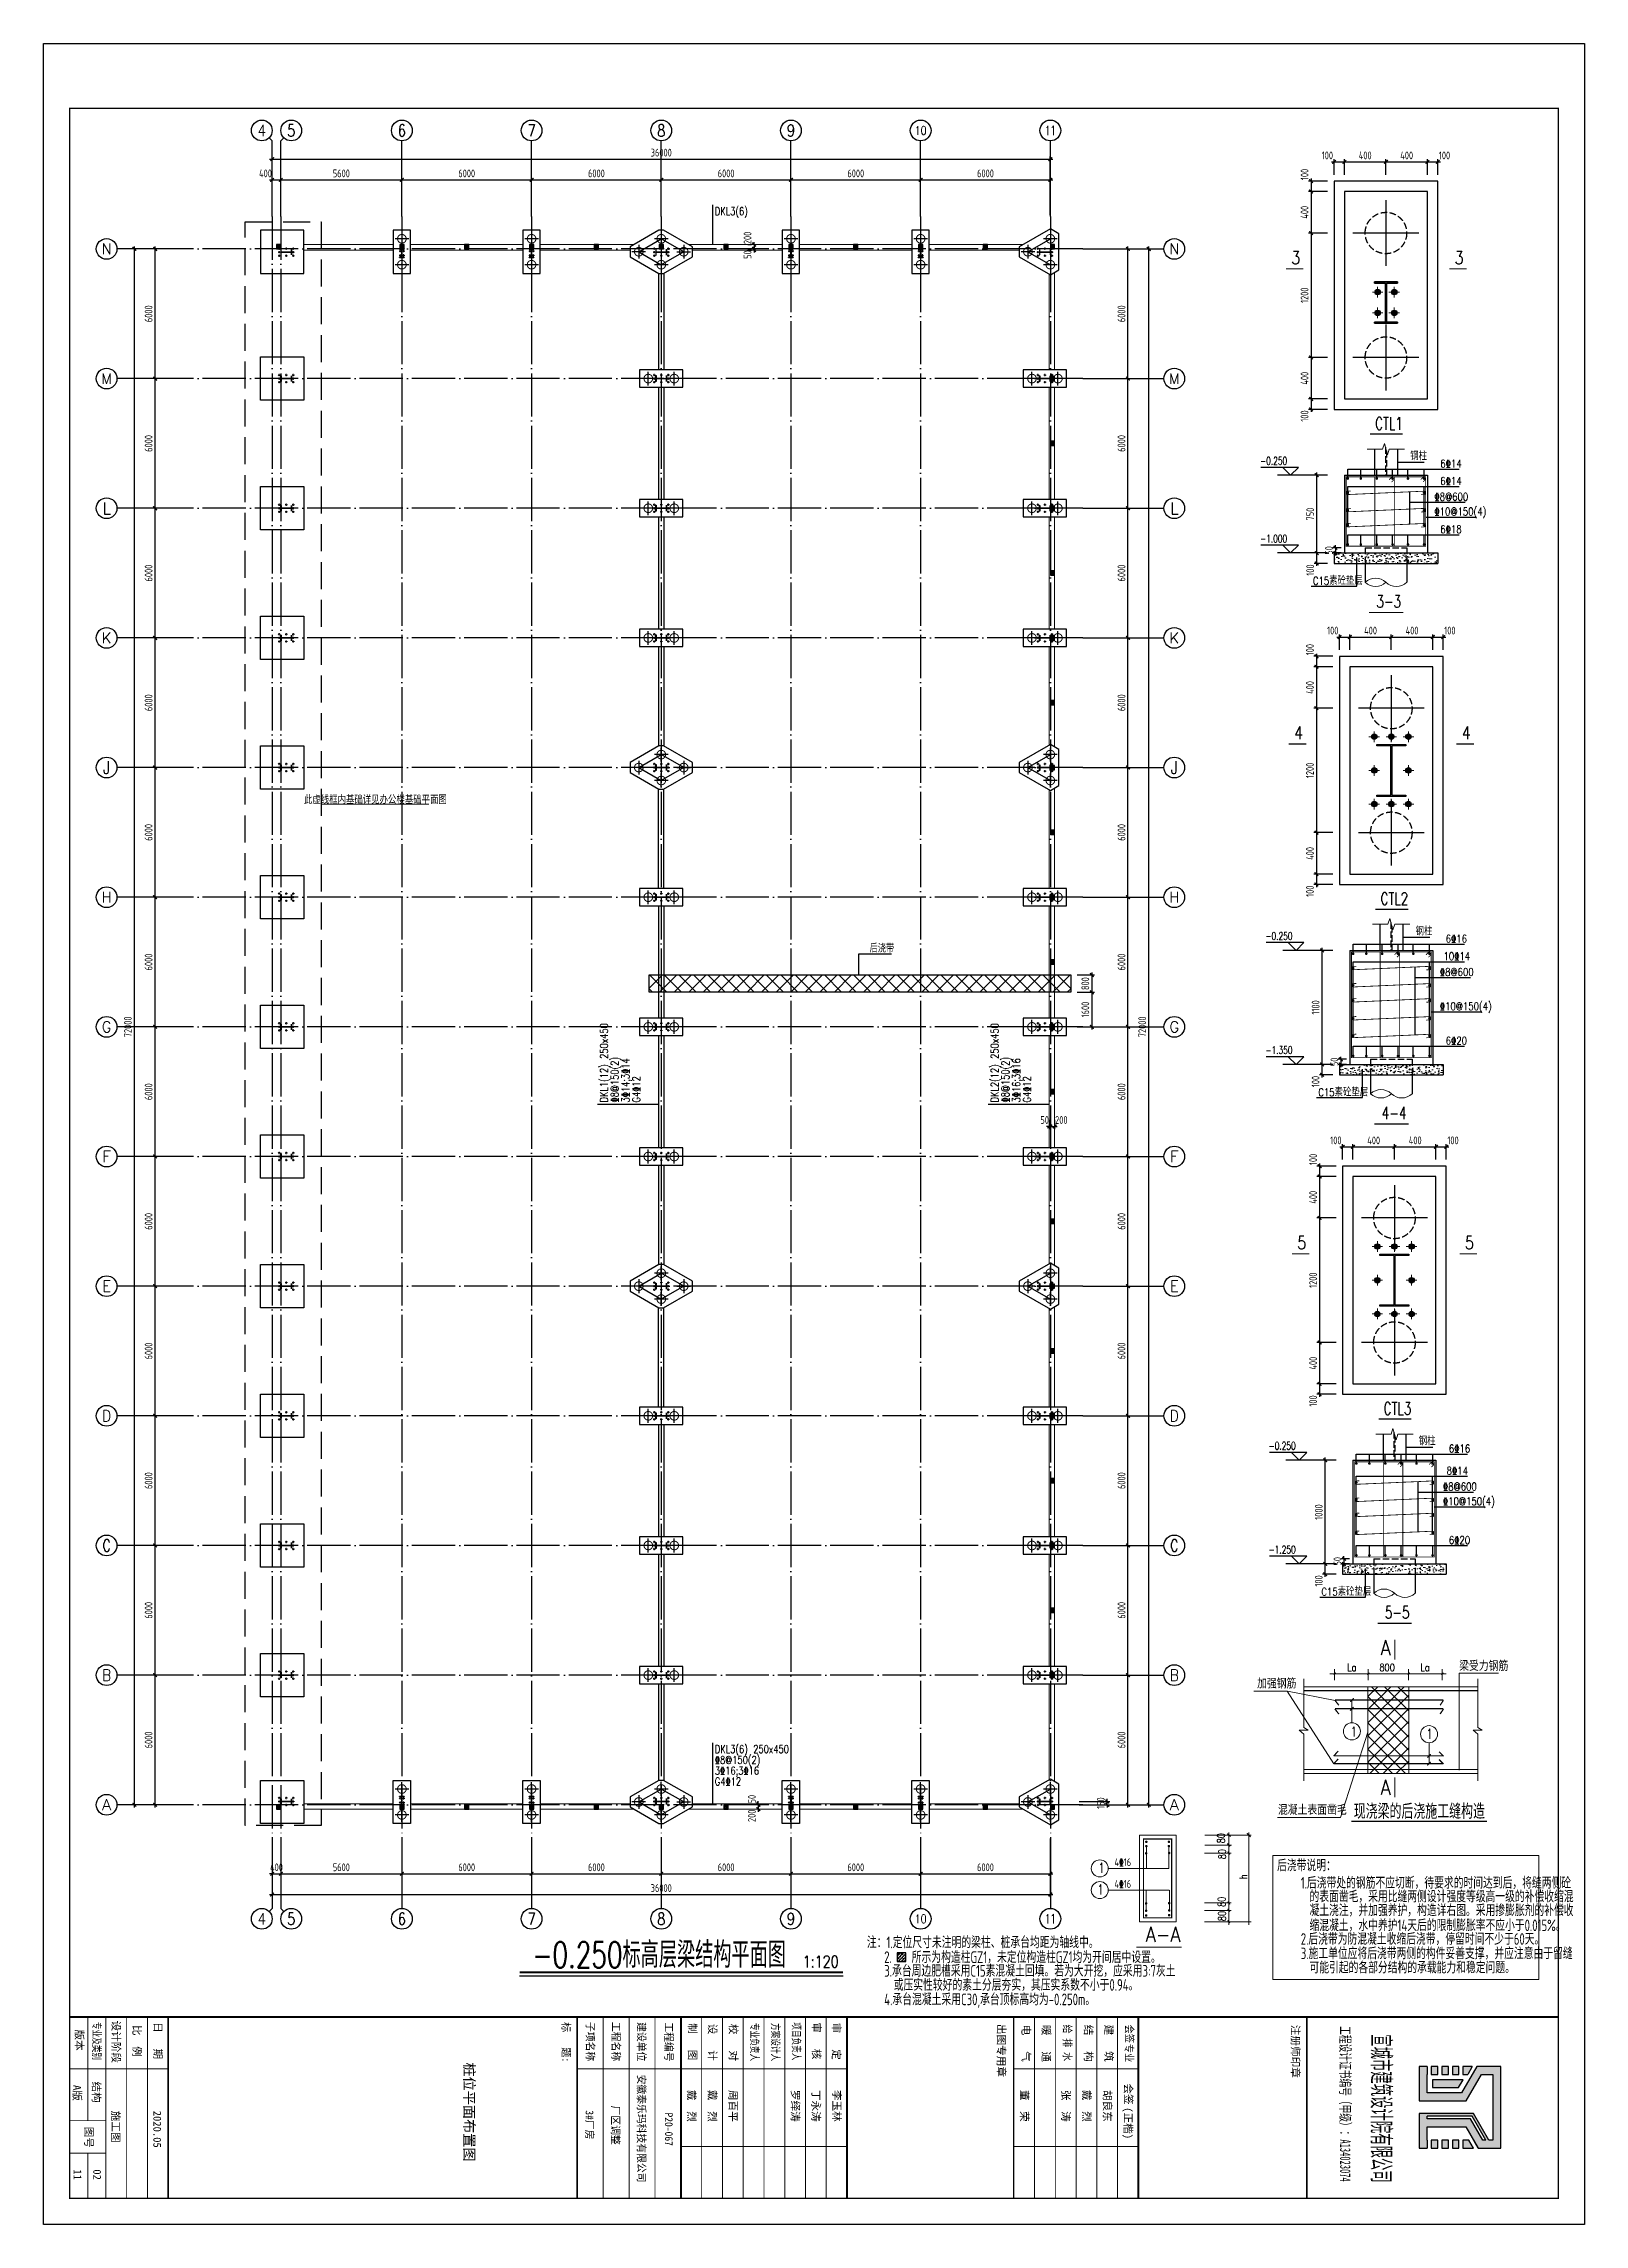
# Model space of a CAD drawing. Extents: x -1389621 to 57380, y -92505 to 283644.
# Drawn here: x -1314052 to -1242772, y 147698 to 248618 of the extents above; entities that cross this region are included whole.
import ezdxf
from ezdxf.enums import TextEntityAlignment as Align

# ---------------------------------------------------------------- set-up
doc = ezdxf.new("R2010")
doc.units = 0
doc.header["$LTSCALE"] = 100
doc.header["$MEASUREMENT"] = 0
for name, pattern in [('CENTERX2', [101.6, 63.5, -12.7, 12.7, -12.7]), ('DASH', [0.35, 0.25, -0.1]), ('DOTE', [2.42, 2, -0.2, 0.02, -0.2]), ('SOLID', [0])]:
    doc.linetypes.add(name, pattern=pattern)
doc.layers.get('0').update_dxf_attribs({"linetype": 'CONTINUOUS'})
doc.layers.get('Defpoints').update_dxf_attribs({"linetype": 'CONTINUOUS'})
for name, color, linetype in [('11000', 4, 'CONTINUOUS'), ('120', 7, 'CONTINUOUS'), ('5图框', 7, 'CONTINUOUS'), ('708', 2, 'CONTINUOUS'), ('AXIS', 3, 'CONTINUOUS'), ('AXIS_TEXT', 7, 'CONTINUOUS'), ('BORDER', 7, 'CONTINUOUS'), ('BZ_标准图框', 7, 'CONTINUOUS'), ('DIM', 3, 'CONTINUOUS'), ('DIM_ELEV', 3, 'CONTINUOUS'), ('DIM_SYMB', 3, 'CONTINUOUS'), ('DOTE', 1, 'DOTE'), ('HIDE_BEAMDIMMASS', 2, 'CONTINUOUS'), ('PUB_DIM', 3, 'CONTINUOUS'), ('REIN', 1, 'CONTINUOUS'), ('TC', 151, 'CONTINUOUS'), ('单桩', 6, 'CONTINUOUS'), ('承台', 2, 'CONTINUOUS'), ('柱子', 3, 'CONTINUOUS'), ('标注', 4, 'CONTINUOUS'), ('水平钢筋', 7, 'CONTINUOUS')]:
    doc.layers.add(name, color=color, linetype=linetype)
for name, color, linetype, lineweight in [('HATCH', 254, 'CONTINUOUS', 0), ('PUB_TEXT', 7, 'CONTINUOUS', 15), ('THIN', 7, 'CONTINUOUS', 0), ('轴线', 1, 'CENTERX2', 13)]:
    doc.layers.add(name, color=color, linetype=linetype, lineweight=lineweight)
doc.styles.add('-宋体', font='SimSun.ttf')
doc.styles.add('_HZTXT', font='txt.shx', dxfattribs={"width": 0.7, "bigfont": 'HZTXT.shx'})
doc.styles.add('_TCH_AXIS', font='COMPLEX', dxfattribs={"bigfont": 'GBCBIG'})
doc.styles.add('_TCH_DIM', font='SIMPLEX', dxfattribs={"bigfont": 'GBCBIG'})
doc.styles.add('_TXT', font='SIMPLEX.shx', dxfattribs={"width": 0.6})
doc.styles.add('COMPLEX', font='COMPLEX')
doc.styles.add('DIM_FONT', font='SIMPLEX', dxfattribs={"width": 0.7, "bigfont": 'GBCBIG'})
doc.styles.add('HD', font='txt.shx', dxfattribs={"bigfont": 'hztxt.shx'})
doc.styles.add('ht', font='simhei.ttf', dxfattribs={"width": 0.8})
doc.styles.add('hztxt', font='txt', dxfattribs={"width": 0.7, "height": 10, "bigfont": 'hztxt.shx'})
doc.styles.get("Standard").update_dxf_attribs({"font": 'txt', "height": 3, "bigfont": 'hztxt'})
doc.styles.add('TSSD_Dimension', font='tssdeng.shx', dxfattribs={"width": 0.7, "bigfont": 'hztxt.shx'})
doc.styles.add('TSSD_REIN', font='Tssdeng.shx', dxfattribs={"width": 0.7, "bigfont": 'hztxt.shx'})
doc.dimstyles.new('TSSD_100_100', dxfattribs={"dimtxt": 300, "dimasz": 100, "dimexe": 100, "dimexo": 250, "dimgap": 100, "dimtad": 1, "dimdec": 0, "dimzin": 0, "dimdsep": 46, "dimtxsty": 'TSSD_Dimension', "dimblk": 'ARCHTICK', "dimblk1": 'ARCHTICK', "dimblk2": 'ARCHTICK', "dimcen": 0, "dimdle": 100, "dimclrt": 7, "dimadec": 0, "dimazin": 0, "dimtfac": 1, "dimtdec": 0, "dimtix": 1, "dimtmove": 2, "dimatfit": 3, "dimfxl": 0, "dimtolj": 1, "dimtzin": 0, "dimarcsym": 0})
pattern_1 = [(50, (433961.96, -167272), (358.6301, -31.37607), [37.5, -412.5]), (355, (433961.96, -167272), (-69.37567, 376.09607), [30, -330]), (100.4514, (433991.85, -167274.63), (289.2547, 344.71977), [31.8701, -350.57106]), (46.1842, (433961.96, -167172), (533.62052, -82.7595), [56.25, -618.75]), (96.6356, (434006.43, -167178.9), (467.33135, 487.05894), [47.80514, -525.8565]), (351.1842, (433961.96, -167172), (467.331, 487.0593), [45, -495]), (21, (434011.96, -167197), (298.45353, -201.30945), [37.5, -412.5]), (326, (434011.96, -167197), (121.65767, 362.57502), [30, -330]), (71.4514, (434036.83, -167213.8), (420.11131, 161.26525), [31.8701, -350.57106]), (37.5, (433961.96, -167272.01), (6.079928, 166.446927), [0, -326, 0, -335, 0, -331.25]), (7.5, (433961.96, -167272.01), (131.53477, 197.205856), [0, -191, 0, -318.5, 0, -126.25]), (327.5, (433850.46, -167272.01), (266.91122, -11.277436), [0, -125, 0, -390, 0, -517.5]), (317.5, (433800.46, -167272.01), (291.59308, 50.05249), [0, -162.5, 0, -259, 0, -367.5])]
pattern_2 = [(50, (433961.96, -167272.01), (358.6301, -31.37607), [37.5, -412.5]), (355, (433961.96, -167272), (-69.37567, 376.09607), [30, -330]), (100.4514, (433991.85, -167274.63), (289.2547, 344.71977), [31.8701, -350.57106]), (46.1842, (433961.96, -167172), (533.62052, -82.7595), [56.25, -618.75]), (96.6356, (434006.43, -167178.9), (467.33135, 487.05894), [47.80514, -525.8565]), (351.1842, (433961.96, -167172), (467.331, 487.0593), [45, -495]), (21, (434011.96, -167197.01), (298.45353, -201.30945), [37.5, -412.5]), (326, (434011.96, -167197), (121.65767, 362.57502), [30, -330]), (71.4514, (434036.83, -167213.8), (420.11131, 161.26525), [31.8701, -350.57106]), (37.5, (433961.96, -167272.01), (6.079928, 166.446927), [0, -326, 0, -335, 0, -331.25]), (7.5, (433961.96, -167272.01), (131.53477, 197.205856), [0, -191, 0, -318.5, 0, -126.25]), (327.5, (433850.46, -167272.01), (266.91122, -11.277436), [0, -125, 0, -390, 0, -517.5]), (317.5, (433800.46, -167272.01), (291.59308, 50.05249), [0, -162.5, 0, -259, 0, -367.5])]
pattern_3 = [(50, (433961.96, -167272.01), (358.6301, -31.37607), [37.5, -412.5]), (355, (433961.96, -167272), (-69.37567, 376.09607), [30, -330]), (100.4514, (433991.85, -167274.63), (289.2547, 344.71977), [31.8701, -350.57106]), (46.1842, (433961.96, -167172), (533.62052, -82.7595), [56.25, -618.75]), (96.6356, (434006.43, -167178.9), (467.33135, 487.05894), [47.80514, -525.8565]), (351.1842, (433961.96, -167172), (467.331, 487.0593), [45, -495]), (21, (434011.96, -167197.01), (298.45353, -201.30945), [37.5, -412.5]), (326, (434011.96, -167197), (121.65767, 362.57502), [30, -330]), (71.4514, (434036.83, -167213.8), (420.11131, 161.26525), [31.8701, -350.57106]), (37.5, (433961.96, -167272.01), (6.079928, 166.446927), [0, -326, 0, -335, 0, -331.25]), (7.5, (433961.96, -167272.01), (131.53477, 197.205856), [0, -191, 0, -318.5, 0, -126.25]), (327.5, (433850.46, -167272.01), (266.91122, -11.277436), [0, -125, 0, -390, 0, -517.5]), (317.5, (433800.46, -167272.01), (291.59308, 50.05249), [0, -162.5, 0, -259, 0, -367.5])]

msp = doc.modelspace()

# ---------------------------------------------------------------- texts
at = {"style": 'hztxt', "width": 0.8}
msp.add_text('1:120', height=540, dxfattribs=at).set_placement((-1278934.808, 159593.969))
at = {"layer": '5图框', "style": 'hztxt', "width": 0.7}
msp.add_text('-0.250标高层梁结构平面图', height=1200, dxfattribs=at).set_placement((-1291444.986, 159572.186))
at = {"layer": 'BZ_标准图框', "style": 'ht'}
msp.add_text('02', height=360, rotation=270, dxfattribs=at).set_placement((-1311751.634, 150245.981))
at = {"layer": 'HIDE_BEAMDIMMASS', "width": 0.779817}
for s, p in [('DKL3(6)', (-1282998.813, 240683.709)), ('后浇带', (-1275838.624, 206561.626)), ('DKL3(6) 250x450', (-1282998.813, 169512.342)), ('\x848@150(2)', (-1282998.813, 169013.592)), ('3\x8416;3\x8416', (-1282998.813, 168514.844)), ('G4\x8412', (-1282998.813, 168016.094))]:
    msp.add_text(s, height=360, dxfattribs=at).set_placement(p)
for s, p in [('DKL1(12) 250x450', (-1287948.47, 199617.409)), ('DKL2(12) 250x450', (-1269873.47, 199617.409)), ('\x848@150(2)', (-1287449.72, 199617.409)), ('3\x8414;3\x8414', (-1286950.971, 199617.409)), ('\x848@150(2)', (-1269374.72, 199617.409)), ('3\x8416;3\x8416', (-1268875.971, 199617.409)), ('G4\x8412', (-1286452.221, 199617.409)), ('G4\x8412', (-1268377.221, 199617.409))]:
    msp.add_text(s, height=360, rotation=90, dxfattribs=at).set_placement(p)
at = {"layer": 'PUB_DIM', "color": 7, "linetype": 'Continuous', "style": 'hztxt', "width": 0.8}
msp.add_text('此虚线框内基础详见办公楼基础平面图', height=360, dxfattribs=at).set_placement((-1298702.673, 213660.179), align=Align.MIDDLE)
at = {"layer": 'PUB_TEXT', "linetype": 'SOLID', "style": '-宋体'}
msp.add_text('桩位平面布置图', height=480, rotation=270, dxfattribs=at).set_placement((-1294597.444, 155192.298))
at = {"layer": 'TC', "color": 7, "style": 'TSSD_REIN', "width": 0.7}
for s, height, p in [('后浇带说明：', 538.6769, (-1256985.45, 164040.213)), ('1.后浇带处的钢筋不应切断，待要求的时间达到后，将缝两侧砼', 538.67693, (-1255891.278, 163234.368)), ('凝土浇注，并加强养护，构造详右图。采用掺膨胀剂的补偿收', 538.67693, (-1255488.142, 161962.914)), ('的表面凿毛，采用比缝两侧设计强度等级高一级的补偿收缩混', 538.67693, (-1255488.142, 162603.963)), ('缩混凝土，水中养护14天后的限制膨胀率不应小于0.015%。', 538.67693, (-1255488.142, 161268.992)), ('注：1.定位尺寸未注明的梁柱、桩承台均距为轴线中。', 540.027, (-1275964.501, 160479.474)), ('2.后浇带为防混凝土收缩后浇带，停留时间不少于60天。', 538.67693, (-1255891.278, 160637.307)), ('3.施工单位应将后浇带两侧的构件妥善支撑，并应注意由于留缝', 538.67693, (-1255891.278, 159970.803)), ('2.    所示为构造柱GZ1，未定位构造柱GZ1均为开间居中设置。', 540.027, (-1275162.389, 159794.237)), ('3.承台周边肥槽采用C15素混凝土回填。若为大开挖，应采用3:7灰土', 540.027, (-1275162.389, 159161.618)), ('可能引起的各部分结构的承载能力和稳定问题。', 538.67693, (-1255488.142, 159314.324)), ('或压实性较好的素土分层夯实，其压实系数不小于0.94。', 540.027, (-1274725.598, 158510.135)), ('4.承台混凝土采用C30,承台顶标高均为-0.250m。', 540.027, (-1275162.389, 157840.839))]:
    msp.add_text(s, height=height, dxfattribs=at).set_placement(p)

# ---------------------------------------------------------------- blocks, each defined once
blk = doc.blocks.new('_ArchTick')
at = {"color": 0, "linetype": 'ByBlock'}
blk.add_lwpolyline([(-0.71, -0.71, 0.5, 0.5, 0), (0.71, 0.71, 0.5, 0.5, 0)], format="xyseb", dxfattribs=at)
blk = doc.blocks.new('*D1594')
at = {"layer": 'Defpoints', "color": 0, "ltscale": 100}
for p in [(-1308894, 173117), (-1307400, 173117), (-1307400, 167117)]:
    blk.add_point(p, dxfattribs=at)
at = {"layer": 'DIM', "color": 0, "lineweight": -2, "ltscale": 100}
for p, q in [((-1307700, 173117), (-1309014, 173117)), ((-1308894, 166997), (-1308894, 173237)), ((-1307700, 167117), (-1309014, 167117))]:
    blk.add_line(p, q, dxfattribs=at)
at = {"layer": 'DIM', "color": 0, "lineweight": -2, "ltscale": 100, "xscale": 120, "yscale": 120, "zscale": 120}
for p, rotation in [((-1308894, 173117), 90), ((-1308894, 167117), 270)]:
    blk.add_blockref('_ArchTick', p, dxfattribs=dict(at, rotation=rotation))
at = {"layer": 'DIM', "color": 7, "ltscale": 100, "insert": (-1309194, 170117), "char_height": 360, "attachment_point": 5, "rotation": 90, "style": 'TSSD_Dimension'}
blk.add_mtext('\\A1;6000', dxfattribs=at)
blk = doc.blocks.new('*D1595')
at = {"layer": 'Defpoints', "color": 0, "ltscale": 100}
for p in [(-1308894, 179117), (-1307400, 179117), (-1307400, 173117)]:
    blk.add_point(p, dxfattribs=at)
at = {"layer": 'DIM', "color": 0, "lineweight": -2, "ltscale": 100}
for p, q in [((-1307700, 179117), (-1309014, 179117)), ((-1308894, 172997), (-1308894, 179237)), ((-1307700, 173117), (-1309014, 173117))]:
    blk.add_line(p, q, dxfattribs=at)
at = {"layer": 'DIM', "color": 0, "lineweight": -2, "ltscale": 100, "xscale": 120, "yscale": 120, "zscale": 120}
for p, rotation in [((-1308894, 179117), 90), ((-1308894, 173117), 270)]:
    blk.add_blockref('_ArchTick', p, dxfattribs=dict(at, rotation=rotation))
at = {"layer": 'DIM', "color": 7, "ltscale": 100, "insert": (-1309194, 176117), "char_height": 360, "attachment_point": 5, "rotation": 90, "style": 'TSSD_Dimension'}
blk.add_mtext('\\A1;6000', dxfattribs=at)
blk = doc.blocks.new('*D1596')
at = {"layer": 'Defpoints', "color": 0, "ltscale": 100}
for p in [(-1308894, 185117), (-1307400, 185117), (-1307400, 179117)]:
    blk.add_point(p, dxfattribs=at)
at = {"layer": 'DIM', "color": 0, "lineweight": -2, "ltscale": 100}
for p, q in [((-1307700, 185117), (-1309014, 185117)), ((-1308894, 178997), (-1308894, 185237)), ((-1307700, 179117), (-1309014, 179117))]:
    blk.add_line(p, q, dxfattribs=at)
at = {"layer": 'DIM', "color": 0, "lineweight": -2, "ltscale": 100, "xscale": 120, "yscale": 120, "zscale": 120}
for p, rotation in [((-1308894, 185117), 90), ((-1308894, 179117), 270)]:
    blk.add_blockref('_ArchTick', p, dxfattribs=dict(at, rotation=rotation))
at = {"layer": 'DIM', "color": 7, "ltscale": 100, "insert": (-1309194, 182117), "char_height": 360, "attachment_point": 5, "rotation": 90, "style": 'TSSD_Dimension'}
blk.add_mtext('\\A1;6000', dxfattribs=at)
blk = doc.blocks.new('*D1597')
at = {"layer": 'Defpoints', "color": 0, "ltscale": 100}
for p in [(-1308894, 191117), (-1307400, 191117), (-1307400, 185117)]:
    blk.add_point(p, dxfattribs=at)
at = {"layer": 'DIM', "color": 0, "lineweight": -2, "ltscale": 100}
for p, q in [((-1307700, 191117), (-1309014, 191117)), ((-1308894, 184997), (-1308894, 191237)), ((-1307700, 185117), (-1309014, 185117))]:
    blk.add_line(p, q, dxfattribs=at)
at = {"layer": 'DIM', "color": 0, "lineweight": -2, "ltscale": 100, "xscale": 120, "yscale": 120, "zscale": 120}
for p, rotation in [((-1308894, 191117), 90), ((-1308894, 185117), 270)]:
    blk.add_blockref('_ArchTick', p, dxfattribs=dict(at, rotation=rotation))
at = {"layer": 'DIM', "color": 7, "ltscale": 100, "insert": (-1309194, 188117), "char_height": 360, "attachment_point": 5, "rotation": 90, "style": 'TSSD_Dimension'}
blk.add_mtext('\\A1;6000', dxfattribs=at)
blk = doc.blocks.new('*D1598')
at = {"layer": 'Defpoints', "color": 0, "ltscale": 100}
for p in [(-1308894, 197117), (-1307400, 197117), (-1307400, 191117)]:
    blk.add_point(p, dxfattribs=at)
at = {"layer": 'DIM', "color": 0, "lineweight": -2, "ltscale": 100}
for p, q in [((-1307700, 197117), (-1309014, 197117)), ((-1308894, 190997), (-1308894, 197237)), ((-1307700, 191117), (-1309014, 191117))]:
    blk.add_line(p, q, dxfattribs=at)
at = {"layer": 'DIM', "color": 0, "lineweight": -2, "ltscale": 100, "xscale": 120, "yscale": 120, "zscale": 120}
for p, rotation in [((-1308894, 197117), 90), ((-1308894, 191117), 270)]:
    blk.add_blockref('_ArchTick', p, dxfattribs=dict(at, rotation=rotation))
at = {"layer": 'DIM', "color": 7, "ltscale": 100, "insert": (-1309194, 194117), "char_height": 360, "attachment_point": 5, "rotation": 90, "style": 'TSSD_Dimension'}
blk.add_mtext('\\A1;6000', dxfattribs=at)
blk = doc.blocks.new('*D1599')
at = {"layer": 'Defpoints', "color": 0, "ltscale": 100}
for p in [(-1308894, 203117), (-1307400, 203117), (-1307400, 197117)]:
    blk.add_point(p, dxfattribs=at)
at = {"layer": 'DIM', "color": 0, "lineweight": -2, "ltscale": 100}
for p, q in [((-1307700, 203117), (-1309014, 203117)), ((-1308894, 196997), (-1308894, 203237)), ((-1307700, 197117), (-1309014, 197117))]:
    blk.add_line(p, q, dxfattribs=at)
at = {"layer": 'DIM', "color": 0, "lineweight": -2, "ltscale": 100, "xscale": 120, "yscale": 120, "zscale": 120}
for p, rotation in [((-1308894, 203117), 90), ((-1308894, 197117), 270)]:
    blk.add_blockref('_ArchTick', p, dxfattribs=dict(at, rotation=rotation))
at = {"layer": 'DIM', "color": 7, "ltscale": 100, "insert": (-1309194, 200117), "char_height": 360, "attachment_point": 5, "rotation": 90, "style": 'TSSD_Dimension'}
blk.add_mtext('\\A1;6000', dxfattribs=at)
blk = doc.blocks.new('*D1600')
at = {"layer": 'Defpoints', "color": 0, "ltscale": 100}
for p in [(-1308894, 209117), (-1307400, 209117), (-1307400, 203117)]:
    blk.add_point(p, dxfattribs=at)
at = {"layer": 'DIM', "color": 0, "lineweight": -2, "ltscale": 100}
for p, q in [((-1307700, 209117), (-1309014, 209117)), ((-1308894, 202997), (-1308894, 209237)), ((-1307700, 203117), (-1309014, 203117))]:
    blk.add_line(p, q, dxfattribs=at)
at = {"layer": 'DIM', "color": 0, "lineweight": -2, "ltscale": 100, "xscale": 120, "yscale": 120, "zscale": 120}
for p, rotation in [((-1308894, 209117), 90), ((-1308894, 203117), 270)]:
    blk.add_blockref('_ArchTick', p, dxfattribs=dict(at, rotation=rotation))
at = {"layer": 'DIM', "color": 7, "ltscale": 100, "insert": (-1309194, 206117), "char_height": 360, "attachment_point": 5, "rotation": 90, "style": 'TSSD_Dimension'}
blk.add_mtext('\\A1;6000', dxfattribs=at)
blk = doc.blocks.new('*D1601')
at = {"layer": 'Defpoints', "color": 0, "ltscale": 100}
for p in [(-1308894, 215117), (-1307400, 215117), (-1307400, 209117)]:
    blk.add_point(p, dxfattribs=at)
at = {"layer": 'DIM', "color": 0, "lineweight": -2, "ltscale": 100}
for p, q in [((-1307700, 215117), (-1309014, 215117)), ((-1308894, 208997), (-1308894, 215237)), ((-1307700, 209117), (-1309014, 209117))]:
    blk.add_line(p, q, dxfattribs=at)
at = {"layer": 'DIM', "color": 0, "lineweight": -2, "ltscale": 100, "xscale": 120, "yscale": 120, "zscale": 120}
for p, rotation in [((-1308894, 215117), 90), ((-1308894, 209117), 270)]:
    blk.add_blockref('_ArchTick', p, dxfattribs=dict(at, rotation=rotation))
at = {"layer": 'DIM', "color": 7, "ltscale": 100, "insert": (-1309194, 212117), "char_height": 360, "attachment_point": 5, "rotation": 90, "style": 'TSSD_Dimension'}
blk.add_mtext('\\A1;6000', dxfattribs=at)
blk = doc.blocks.new('*D1602')
at = {"layer": 'Defpoints', "color": 0, "ltscale": 100}
for p in [(-1308894, 221117), (-1307400, 221117), (-1307400, 215117)]:
    blk.add_point(p, dxfattribs=at)
at = {"layer": 'DIM', "color": 0, "lineweight": -2, "ltscale": 100}
for p, q in [((-1307700, 221117), (-1309014, 221117)), ((-1308894, 214997), (-1308894, 221237)), ((-1307700, 215117), (-1309014, 215117))]:
    blk.add_line(p, q, dxfattribs=at)
at = {"layer": 'DIM', "color": 0, "lineweight": -2, "ltscale": 100, "xscale": 120, "yscale": 120, "zscale": 120}
for p, rotation in [((-1308894, 221117), 90), ((-1308894, 215117), 270)]:
    blk.add_blockref('_ArchTick', p, dxfattribs=dict(at, rotation=rotation))
at = {"layer": 'DIM', "color": 7, "ltscale": 100, "insert": (-1309194, 218117), "char_height": 360, "attachment_point": 5, "rotation": 90, "style": 'TSSD_Dimension'}
blk.add_mtext('\\A1;6000', dxfattribs=at)
blk = doc.blocks.new('*D1603')
at = {"layer": 'Defpoints', "color": 0, "ltscale": 100}
for p in [(-1308894, 227117), (-1307400, 227117), (-1307400, 221117)]:
    blk.add_point(p, dxfattribs=at)
at = {"layer": 'DIM', "color": 0, "lineweight": -2, "ltscale": 100}
for p, q in [((-1307700, 227117), (-1309014, 227117)), ((-1308894, 220997), (-1308894, 227237)), ((-1307700, 221117), (-1309014, 221117))]:
    blk.add_line(p, q, dxfattribs=at)
at = {"layer": 'DIM', "color": 0, "lineweight": -2, "ltscale": 100, "xscale": 120, "yscale": 120, "zscale": 120}
for p, rotation in [((-1308894, 227117), 90), ((-1308894, 221117), 270)]:
    blk.add_blockref('_ArchTick', p, dxfattribs=dict(at, rotation=rotation))
at = {"layer": 'DIM', "color": 7, "ltscale": 100, "insert": (-1309194, 224117), "char_height": 360, "attachment_point": 5, "rotation": 90, "style": 'TSSD_Dimension'}
blk.add_mtext('\\A1;6000', dxfattribs=at)
blk = doc.blocks.new('*D1604')
at = {"layer": 'Defpoints', "color": 0, "ltscale": 100}
for p in [(-1308894, 233117), (-1307400, 233117), (-1307400, 227117)]:
    blk.add_point(p, dxfattribs=at)
at = {"layer": 'DIM', "color": 0, "lineweight": -2, "ltscale": 100}
for p, q in [((-1308894, 226997), (-1308894, 233237)), ((-1307700, 233117), (-1309014, 233117)), ((-1307700, 227117), (-1309014, 227117))]:
    blk.add_line(p, q, dxfattribs=at)
at = {"layer": 'DIM', "color": 0, "lineweight": -2, "ltscale": 100, "xscale": 120, "yscale": 120, "zscale": 120}
for p, rotation in [((-1308894, 233117), 90), ((-1308894, 227117), 270)]:
    blk.add_blockref('_ArchTick', p, dxfattribs=dict(at, rotation=rotation))
at = {"layer": 'DIM', "color": 7, "ltscale": 100, "insert": (-1309194, 230117), "char_height": 360, "attachment_point": 5, "rotation": 90, "style": 'TSSD_Dimension'}
blk.add_mtext('\\A1;6000', dxfattribs=at)
blk = doc.blocks.new('*D1605')
at = {"layer": 'Defpoints', "color": 0, "ltscale": 100}
for p in [(-1308894, 239117), (-1307400, 239117), (-1307400, 233117)]:
    blk.add_point(p, dxfattribs=at)
at = {"layer": 'DIM', "color": 0, "lineweight": -2, "ltscale": 100}
for p, q in [((-1308894, 232997), (-1308894, 239237)), ((-1307700, 239117), (-1309014, 239117)), ((-1307700, 233117), (-1309014, 233117))]:
    blk.add_line(p, q, dxfattribs=at)
at = {"layer": 'DIM', "color": 0, "lineweight": -2, "ltscale": 100, "xscale": 120, "yscale": 120, "zscale": 120}
for p, rotation in [((-1308894, 239117), 90), ((-1308894, 233117), 270)]:
    blk.add_blockref('_ArchTick', p, dxfattribs=dict(at, rotation=rotation))
at = {"layer": 'DIM', "color": 7, "ltscale": 100, "insert": (-1309194, 236117), "char_height": 360, "attachment_point": 5, "rotation": 90, "style": 'TSSD_Dimension'}
blk.add_mtext('\\A1;6000', dxfattribs=at)
blk = doc.blocks.new('*D1606')
at = {"layer": 'Defpoints', "color": 0, "ltscale": 100}
for p in [(-1309854, 239117), (-1307160, 239117), (-1307160, 167117)]:
    blk.add_point(p, dxfattribs=at)
at = {"layer": 'DIM', "color": 0, "lineweight": -2, "ltscale": 100}
for p, q in [((-1309854, 166997), (-1309854, 239237)), ((-1307460, 239117), (-1309974, 239117)), ((-1307460, 167117), (-1309974, 167117))]:
    blk.add_line(p, q, dxfattribs=at)
at = {"layer": 'DIM', "color": 0, "lineweight": -2, "ltscale": 100, "xscale": 120, "yscale": 120, "zscale": 120}
for p, rotation in [((-1309854, 239117), 90), ((-1309854, 167117), 270)]:
    blk.add_blockref('_ArchTick', p, dxfattribs=dict(at, rotation=rotation))
at = {"layer": 'DIM', "color": 7, "ltscale": 100, "insert": (-1310154, 203117), "char_height": 360, "attachment_point": 5, "rotation": 90, "style": 'TSSD_Dimension'}
blk.add_mtext('\\A1;72000', dxfattribs=at)
blk = doc.blocks.new('*D1607')
at = {"layer": 'Defpoints', "color": 0, "ltscale": 100}
for p in [(-1265978, 173117), (-1263885, 173117), (-1265978, 167117)]:
    blk.add_point(p, dxfattribs=at)
at = {"layer": 'DIM', "color": 0, "lineweight": -2, "ltscale": 100}
for p, q in [((-1265678, 173117), (-1263765, 173117)), ((-1263885, 166997), (-1263885, 173237)), ((-1265678, 167117), (-1263765, 167117))]:
    blk.add_line(p, q, dxfattribs=at)
at = {"layer": 'DIM', "color": 0, "lineweight": -2, "ltscale": 100, "xscale": 120, "yscale": 120, "zscale": 120}
for p, rotation in [((-1263885, 173117), 90), ((-1263885, 167117), 270)]:
    blk.add_blockref('_ArchTick', p, dxfattribs=dict(at, rotation=rotation))
at = {"layer": 'DIM', "color": 7, "ltscale": 100, "insert": (-1264185, 170117), "char_height": 360, "attachment_point": 5, "rotation": 90, "style": 'TSSD_Dimension'}
blk.add_mtext('\\A1;6000', dxfattribs=at)
blk = doc.blocks.new('*D1608')
at = {"layer": 'Defpoints', "color": 0, "ltscale": 100}
for p in [(-1265978, 179117), (-1263885, 179117), (-1265978, 173117)]:
    blk.add_point(p, dxfattribs=at)
at = {"layer": 'DIM', "color": 0, "lineweight": -2, "ltscale": 100}
for p, q in [((-1265678, 179117), (-1263765, 179117)), ((-1263885, 172997), (-1263885, 179237)), ((-1265678, 173117), (-1263765, 173117))]:
    blk.add_line(p, q, dxfattribs=at)
at = {"layer": 'DIM', "color": 0, "lineweight": -2, "ltscale": 100, "xscale": 120, "yscale": 120, "zscale": 120}
for p, rotation in [((-1263885, 179117), 90), ((-1263885, 173117), 270)]:
    blk.add_blockref('_ArchTick', p, dxfattribs=dict(at, rotation=rotation))
at = {"layer": 'DIM', "color": 7, "ltscale": 100, "insert": (-1264185, 176117), "char_height": 360, "attachment_point": 5, "rotation": 90, "style": 'TSSD_Dimension'}
blk.add_mtext('\\A1;6000', dxfattribs=at)
blk = doc.blocks.new('*D1609')
at = {"layer": 'Defpoints', "color": 0, "ltscale": 100}
for p in [(-1265978, 185117), (-1263885, 185117), (-1265978, 179117)]:
    blk.add_point(p, dxfattribs=at)
at = {"layer": 'DIM', "color": 0, "lineweight": -2, "ltscale": 100}
for p, q in [((-1265678, 185117), (-1263765, 185117)), ((-1263885, 178997), (-1263885, 185237)), ((-1265678, 179117), (-1263765, 179117))]:
    blk.add_line(p, q, dxfattribs=at)
at = {"layer": 'DIM', "color": 0, "lineweight": -2, "ltscale": 100, "xscale": 120, "yscale": 120, "zscale": 120}
for p, rotation in [((-1263885, 185117), 90), ((-1263885, 179117), 270)]:
    blk.add_blockref('_ArchTick', p, dxfattribs=dict(at, rotation=rotation))
at = {"layer": 'DIM', "color": 7, "ltscale": 100, "insert": (-1264185, 182117), "char_height": 360, "attachment_point": 5, "rotation": 90, "style": 'TSSD_Dimension'}
blk.add_mtext('\\A1;6000', dxfattribs=at)
blk = doc.blocks.new('*D1610')
at = {"layer": 'Defpoints', "color": 0, "ltscale": 100}
for p in [(-1265978, 191117), (-1263885, 191117), (-1265978, 185117)]:
    blk.add_point(p, dxfattribs=at)
at = {"layer": 'DIM', "color": 0, "lineweight": -2, "ltscale": 100}
for p, q in [((-1265678, 191117), (-1263765, 191117)), ((-1263885, 184997), (-1263885, 191237)), ((-1265678, 185117), (-1263765, 185117))]:
    blk.add_line(p, q, dxfattribs=at)
at = {"layer": 'DIM', "color": 0, "lineweight": -2, "ltscale": 100, "xscale": 120, "yscale": 120, "zscale": 120}
for p, rotation in [((-1263885, 191117), 90), ((-1263885, 185117), 270)]:
    blk.add_blockref('_ArchTick', p, dxfattribs=dict(at, rotation=rotation))
at = {"layer": 'DIM', "color": 7, "ltscale": 100, "insert": (-1264185, 188117), "char_height": 360, "attachment_point": 5, "rotation": 90, "style": 'TSSD_Dimension'}
blk.add_mtext('\\A1;6000', dxfattribs=at)
blk = doc.blocks.new('*D1611')
at = {"layer": 'Defpoints', "color": 0, "ltscale": 100}
for p in [(-1265978, 197117), (-1263885, 197117), (-1265978, 191117)]:
    blk.add_point(p, dxfattribs=at)
at = {"layer": 'DIM', "color": 0, "lineweight": -2, "ltscale": 100}
for p, q in [((-1265678, 197117), (-1263765, 197117)), ((-1263885, 190997), (-1263885, 197237)), ((-1265678, 191117), (-1263765, 191117))]:
    blk.add_line(p, q, dxfattribs=at)
at = {"layer": 'DIM', "color": 0, "lineweight": -2, "ltscale": 100, "xscale": 120, "yscale": 120, "zscale": 120}
for p, rotation in [((-1263885, 197117), 90), ((-1263885, 191117), 270)]:
    blk.add_blockref('_ArchTick', p, dxfattribs=dict(at, rotation=rotation))
at = {"layer": 'DIM', "color": 7, "ltscale": 100, "insert": (-1264185, 194117), "char_height": 360, "attachment_point": 5, "rotation": 90, "style": 'TSSD_Dimension'}
blk.add_mtext('\\A1;6000', dxfattribs=at)
blk = doc.blocks.new('*D1612')
at = {"layer": 'Defpoints', "color": 0, "ltscale": 100}
for p in [(-1265978, 203117), (-1263885, 203117), (-1265978, 197117)]:
    blk.add_point(p, dxfattribs=at)
at = {"layer": 'DIM', "color": 0, "lineweight": -2, "ltscale": 100}
for p, q in [((-1265678, 203117), (-1263765, 203117)), ((-1263885, 196997), (-1263885, 203237)), ((-1265678, 197117), (-1263765, 197117))]:
    blk.add_line(p, q, dxfattribs=at)
at = {"layer": 'DIM', "color": 0, "lineweight": -2, "ltscale": 100, "xscale": 120, "yscale": 120, "zscale": 120}
for p, rotation in [((-1263885, 203117), 90), ((-1263885, 197117), 270)]:
    blk.add_blockref('_ArchTick', p, dxfattribs=dict(at, rotation=rotation))
at = {"layer": 'DIM', "color": 7, "ltscale": 100, "insert": (-1264185, 200117), "char_height": 360, "attachment_point": 5, "rotation": 90, "style": 'TSSD_Dimension'}
blk.add_mtext('\\A1;6000', dxfattribs=at)
blk = doc.blocks.new('*D1613')
at = {"layer": 'Defpoints', "color": 0, "ltscale": 100}
for p in [(-1265978, 209117), (-1263885, 209117), (-1265978, 203117)]:
    blk.add_point(p, dxfattribs=at)
at = {"layer": 'DIM', "color": 0, "lineweight": -2, "ltscale": 100}
for p, q in [((-1265678, 209117), (-1263765, 209117)), ((-1263885, 202997), (-1263885, 209237)), ((-1265678, 203117), (-1263765, 203117))]:
    blk.add_line(p, q, dxfattribs=at)
at = {"layer": 'DIM', "color": 0, "lineweight": -2, "ltscale": 100, "xscale": 120, "yscale": 120, "zscale": 120}
for p, rotation in [((-1263885, 209117), 90), ((-1263885, 203117), 270)]:
    blk.add_blockref('_ArchTick', p, dxfattribs=dict(at, rotation=rotation))
at = {"layer": 'DIM', "color": 7, "ltscale": 100, "insert": (-1264185, 206117), "char_height": 360, "attachment_point": 5, "rotation": 90, "style": 'TSSD_Dimension'}
blk.add_mtext('\\A1;6000', dxfattribs=at)
blk = doc.blocks.new('*D1614')
at = {"layer": 'Defpoints', "color": 0, "ltscale": 100}
for p in [(-1265978, 215117), (-1263885, 215117), (-1265978, 209117)]:
    blk.add_point(p, dxfattribs=at)
at = {"layer": 'DIM', "color": 0, "lineweight": -2, "ltscale": 100}
for p, q in [((-1265678, 215117), (-1263765, 215117)), ((-1263885, 208997), (-1263885, 215237)), ((-1265678, 209117), (-1263765, 209117))]:
    blk.add_line(p, q, dxfattribs=at)
at = {"layer": 'DIM', "color": 0, "lineweight": -2, "ltscale": 100, "xscale": 120, "yscale": 120, "zscale": 120}
for p, rotation in [((-1263885, 215117), 90), ((-1263885, 209117), 270)]:
    blk.add_blockref('_ArchTick', p, dxfattribs=dict(at, rotation=rotation))
at = {"layer": 'DIM', "color": 7, "ltscale": 100, "insert": (-1264185, 212117), "char_height": 360, "attachment_point": 5, "rotation": 90, "style": 'TSSD_Dimension'}
blk.add_mtext('\\A1;6000', dxfattribs=at)
blk = doc.blocks.new('*D1615')
at = {"layer": 'Defpoints', "color": 0, "ltscale": 100}
for p in [(-1265978, 221117), (-1263885, 221117), (-1265978, 215117)]:
    blk.add_point(p, dxfattribs=at)
at = {"layer": 'DIM', "color": 0, "lineweight": -2, "ltscale": 100}
for p, q in [((-1265678, 221117), (-1263765, 221117)), ((-1263885, 214997), (-1263885, 221237)), ((-1265678, 215117), (-1263765, 215117))]:
    blk.add_line(p, q, dxfattribs=at)
at = {"layer": 'DIM', "color": 0, "lineweight": -2, "ltscale": 100, "xscale": 120, "yscale": 120, "zscale": 120}
for p, rotation in [((-1263885, 221117), 90), ((-1263885, 215117), 270)]:
    blk.add_blockref('_ArchTick', p, dxfattribs=dict(at, rotation=rotation))
at = {"layer": 'DIM', "color": 7, "ltscale": 100, "insert": (-1264185, 218117), "char_height": 360, "attachment_point": 5, "rotation": 90, "style": 'TSSD_Dimension'}
blk.add_mtext('\\A1;6000', dxfattribs=at)
blk = doc.blocks.new('*D1616')
at = {"layer": 'Defpoints', "color": 0, "ltscale": 100}
for p in [(-1265978, 227117), (-1263885, 227117), (-1265978, 221117)]:
    blk.add_point(p, dxfattribs=at)
at = {"layer": 'DIM', "color": 0, "lineweight": -2, "ltscale": 100}
for p, q in [((-1265678, 227117), (-1263765, 227117)), ((-1263885, 220997), (-1263885, 227237)), ((-1265678, 221117), (-1263765, 221117))]:
    blk.add_line(p, q, dxfattribs=at)
at = {"layer": 'DIM', "color": 0, "lineweight": -2, "ltscale": 100, "xscale": 120, "yscale": 120, "zscale": 120}
for p, rotation in [((-1263885, 227117), 90), ((-1263885, 221117), 270)]:
    blk.add_blockref('_ArchTick', p, dxfattribs=dict(at, rotation=rotation))
at = {"layer": 'DIM', "color": 7, "ltscale": 100, "insert": (-1264185, 224117), "char_height": 360, "attachment_point": 5, "rotation": 90, "style": 'TSSD_Dimension'}
blk.add_mtext('\\A1;6000', dxfattribs=at)
blk = doc.blocks.new('*D1617')
at = {"layer": 'Defpoints', "color": 0, "ltscale": 100}
for p in [(-1265978, 233117), (-1263885, 233117), (-1265978, 227117)]:
    blk.add_point(p, dxfattribs=at)
at = {"layer": 'DIM', "color": 0, "lineweight": -2, "ltscale": 100}
for p, q in [((-1263885, 226997), (-1263885, 233237)), ((-1265678, 233117), (-1263765, 233117)), ((-1265678, 227117), (-1263765, 227117))]:
    blk.add_line(p, q, dxfattribs=at)
at = {"layer": 'DIM', "color": 0, "lineweight": -2, "ltscale": 100, "xscale": 120, "yscale": 120, "zscale": 120}
for p, rotation in [((-1263885, 233117), 90), ((-1263885, 227117), 270)]:
    blk.add_blockref('_ArchTick', p, dxfattribs=dict(at, rotation=rotation))
at = {"layer": 'DIM', "color": 7, "ltscale": 100, "insert": (-1264185, 230117), "char_height": 360, "attachment_point": 5, "rotation": 90, "style": 'TSSD_Dimension'}
blk.add_mtext('\\A1;6000', dxfattribs=at)
blk = doc.blocks.new('*D1618')
at = {"layer": 'Defpoints', "color": 0, "ltscale": 100}
for p in [(-1265978, 239117), (-1263885, 239117), (-1265978, 233117)]:
    blk.add_point(p, dxfattribs=at)
at = {"layer": 'DIM', "color": 0, "lineweight": -2, "ltscale": 100}
for p, q in [((-1263885, 232997), (-1263885, 239237)), ((-1265678, 239117), (-1263765, 239117)), ((-1265678, 233117), (-1263765, 233117))]:
    blk.add_line(p, q, dxfattribs=at)
at = {"layer": 'DIM', "color": 0, "lineweight": -2, "ltscale": 100, "xscale": 120, "yscale": 120, "zscale": 120}
for p, rotation in [((-1263885, 239117), 90), ((-1263885, 233117), 270)]:
    blk.add_blockref('_ArchTick', p, dxfattribs=dict(at, rotation=rotation))
at = {"layer": 'DIM', "color": 7, "ltscale": 100, "insert": (-1264185, 236117), "char_height": 360, "attachment_point": 5, "rotation": 90, "style": 'TSSD_Dimension'}
blk.add_mtext('\\A1;6000', dxfattribs=at)
blk = doc.blocks.new('*D1619')
at = {"layer": 'Defpoints', "color": 0, "ltscale": 100}
for p in [(-1266218, 239117), (-1262925, 239117), (-1266218, 167117)]:
    blk.add_point(p, dxfattribs=at)
at = {"layer": 'DIM', "color": 0, "lineweight": -2, "ltscale": 100}
for p, q in [((-1262925, 166997), (-1262925, 239237)), ((-1265918, 239117), (-1262805, 239117)), ((-1265918, 167117), (-1262805, 167117))]:
    blk.add_line(p, q, dxfattribs=at)
at = {"layer": 'DIM', "color": 0, "lineweight": -2, "ltscale": 100, "xscale": 120, "yscale": 120, "zscale": 120}
for p, rotation in [((-1262925, 239117), 90), ((-1262925, 167117), 270)]:
    blk.add_blockref('_ArchTick', p, dxfattribs=dict(at, rotation=rotation))
at = {"layer": 'DIM', "color": 7, "ltscale": 100, "insert": (-1263225, 203117), "char_height": 360, "attachment_point": 5, "rotation": 90, "style": 'TSSD_Dimension'}
blk.add_mtext('\\A1;72000', dxfattribs=at)
blk = doc.blocks.new('*D1620')
at = {"layer": 'Defpoints', "color": 0, "ltscale": 100}
for p in [(-1303478, 165617), (-1303078, 165617), (-1303078, 163923)]:
    blk.add_point(p, dxfattribs=at)
at = {"layer": 'DIM', "color": 0, "lineweight": -2, "ltscale": 100}
for p, q in [((-1303478, 165317), (-1303478, 163803)), ((-1303078, 165317), (-1303078, 163803)), ((-1303478, 163923), (-1303598, 163923)), ((-1303478, 163923), (-1303078, 163923)), ((-1303078, 163923), (-1302958, 163923))]:
    blk.add_line(p, q, dxfattribs=at)
at = {"layer": 'DIM', "color": 0, "lineweight": -2, "ltscale": 100, "xscale": 120, "yscale": 120, "zscale": 120}
blk.add_blockref('_ArchTick', (-1303478, 163923), dxfattribs=at)
at = {"layer": 'DIM', "color": 0, "lineweight": -2, "ltscale": 100, "xscale": 120, "yscale": 120, "zscale": 120, "rotation": 180}
blk.add_blockref('_ArchTick', (-1303078, 163923), dxfattribs=at)
at = {"layer": 'DIM', "color": 7, "ltscale": 100, "insert": (-1303278, 164223), "char_height": 360, "attachment_point": 5, "style": 'TSSD_Dimension'}
blk.add_mtext('\\A1;400', dxfattribs=at)
blk = doc.blocks.new('*D1621')
at = {"layer": 'Defpoints', "color": 0, "ltscale": 100}
for p in [(-1303078, 165617), (-1297478, 165617), (-1297478, 163923)]:
    blk.add_point(p, dxfattribs=at)
at = {"layer": 'DIM', "color": 0, "lineweight": -2, "ltscale": 100}
for p, q in [((-1303078, 165317), (-1303078, 163803)), ((-1297478, 165317), (-1297478, 163803)), ((-1303198, 163923), (-1297358, 163923))]:
    blk.add_line(p, q, dxfattribs=at)
at = {"layer": 'DIM', "color": 0, "lineweight": -2, "ltscale": 100, "xscale": 120, "yscale": 120, "zscale": 120, "rotation": 180}
blk.add_blockref('_ArchTick', (-1303078, 163923), dxfattribs=at)
at = {"layer": 'DIM', "color": 0, "lineweight": -2, "ltscale": 100, "xscale": 120, "yscale": 120, "zscale": 120}
blk.add_blockref('_ArchTick', (-1297478, 163923), dxfattribs=at)
at = {"layer": 'DIM', "color": 7, "ltscale": 100, "insert": (-1300278, 164223), "char_height": 360, "attachment_point": 5, "style": 'TSSD_Dimension'}
blk.add_mtext('\\A1;5600', dxfattribs=at)
blk = doc.blocks.new('*D1622')
at = {"layer": 'Defpoints', "color": 0, "ltscale": 100}
for p in [(-1297478, 165617), (-1291478, 165617), (-1291478, 163923)]:
    blk.add_point(p, dxfattribs=at)
at = {"layer": 'DIM', "color": 0, "lineweight": -2, "ltscale": 100}
for p, q in [((-1297478, 165317), (-1297478, 163803)), ((-1291478, 165317), (-1291478, 163803)), ((-1297598, 163923), (-1291358, 163923))]:
    blk.add_line(p, q, dxfattribs=at)
at = {"layer": 'DIM', "color": 0, "lineweight": -2, "ltscale": 100, "xscale": 120, "yscale": 120, "zscale": 120, "rotation": 180}
blk.add_blockref('_ArchTick', (-1297478, 163923), dxfattribs=at)
at = {"layer": 'DIM', "color": 0, "lineweight": -2, "ltscale": 100, "xscale": 120, "yscale": 120, "zscale": 120}
blk.add_blockref('_ArchTick', (-1291478, 163923), dxfattribs=at)
at = {"layer": 'DIM', "color": 7, "ltscale": 100, "insert": (-1294478, 164223), "char_height": 360, "attachment_point": 5, "style": 'TSSD_Dimension'}
blk.add_mtext('\\A1;6000', dxfattribs=at)
blk = doc.blocks.new('*D1623')
at = {"layer": 'Defpoints', "color": 0, "ltscale": 100}
for p in [(-1291478, 165617), (-1285478, 165617), (-1285478, 163923)]:
    blk.add_point(p, dxfattribs=at)
at = {"layer": 'DIM', "color": 0, "lineweight": -2, "ltscale": 100}
for p, q in [((-1291478, 165317), (-1291478, 163803)), ((-1285478, 165317), (-1285478, 163803)), ((-1291598, 163923), (-1285358, 163923))]:
    blk.add_line(p, q, dxfattribs=at)
at = {"layer": 'DIM', "color": 0, "lineweight": -2, "ltscale": 100, "xscale": 120, "yscale": 120, "zscale": 120, "rotation": 180}
blk.add_blockref('_ArchTick', (-1291478, 163923), dxfattribs=at)
at = {"layer": 'DIM', "color": 0, "lineweight": -2, "ltscale": 100, "xscale": 120, "yscale": 120, "zscale": 120}
blk.add_blockref('_ArchTick', (-1285478, 163923), dxfattribs=at)
at = {"layer": 'DIM', "color": 7, "ltscale": 100, "insert": (-1288478, 164223), "char_height": 360, "attachment_point": 5, "style": 'TSSD_Dimension'}
blk.add_mtext('\\A1;6000', dxfattribs=at)
blk = doc.blocks.new('*D1624')
at = {"layer": 'Defpoints', "color": 0, "ltscale": 100}
for p in [(-1285478, 165617), (-1279478, 165617), (-1279478, 163923)]:
    blk.add_point(p, dxfattribs=at)
at = {"layer": 'DIM', "color": 0, "lineweight": -2, "ltscale": 100}
for p, q in [((-1285478, 165317), (-1285478, 163803)), ((-1279478, 165317), (-1279478, 163803)), ((-1285598, 163923), (-1279358, 163923))]:
    blk.add_line(p, q, dxfattribs=at)
at = {"layer": 'DIM', "color": 0, "lineweight": -2, "ltscale": 100, "xscale": 120, "yscale": 120, "zscale": 120, "rotation": 180}
blk.add_blockref('_ArchTick', (-1285478, 163923), dxfattribs=at)
at = {"layer": 'DIM', "color": 0, "lineweight": -2, "ltscale": 100, "xscale": 120, "yscale": 120, "zscale": 120}
blk.add_blockref('_ArchTick', (-1279478, 163923), dxfattribs=at)
at = {"layer": 'DIM', "color": 7, "ltscale": 100, "insert": (-1282478, 164223), "char_height": 360, "attachment_point": 5, "style": 'TSSD_Dimension'}
blk.add_mtext('\\A1;6000', dxfattribs=at)
blk = doc.blocks.new('*D1625')
at = {"layer": 'Defpoints', "color": 0, "ltscale": 100}
for p in [(-1279478, 165617), (-1273478, 165617), (-1273478, 163923)]:
    blk.add_point(p, dxfattribs=at)
at = {"layer": 'DIM', "color": 0, "lineweight": -2, "ltscale": 100}
for p, q in [((-1279478, 165317), (-1279478, 163803)), ((-1273478, 165317), (-1273478, 163803)), ((-1279598, 163923), (-1273358, 163923))]:
    blk.add_line(p, q, dxfattribs=at)
at = {"layer": 'DIM', "color": 0, "lineweight": -2, "ltscale": 100, "xscale": 120, "yscale": 120, "zscale": 120, "rotation": 180}
blk.add_blockref('_ArchTick', (-1279478, 163923), dxfattribs=at)
at = {"layer": 'DIM', "color": 0, "lineweight": -2, "ltscale": 100, "xscale": 120, "yscale": 120, "zscale": 120}
blk.add_blockref('_ArchTick', (-1273478, 163923), dxfattribs=at)
at = {"layer": 'DIM', "color": 7, "ltscale": 100, "insert": (-1276478, 164223), "char_height": 360, "attachment_point": 5, "style": 'TSSD_Dimension'}
blk.add_mtext('\\A1;6000', dxfattribs=at)
blk = doc.blocks.new('*D1626')
at = {"layer": 'Defpoints', "color": 0, "ltscale": 100}
for p in [(-1273478, 165617), (-1267478, 165617), (-1267478, 163923)]:
    blk.add_point(p, dxfattribs=at)
at = {"layer": 'DIM', "color": 0, "lineweight": -2, "ltscale": 100}
for p, q in [((-1273478, 165317), (-1273478, 163803)), ((-1267478, 165317), (-1267478, 163803)), ((-1273598, 163923), (-1267358, 163923))]:
    blk.add_line(p, q, dxfattribs=at)
at = {"layer": 'DIM', "color": 0, "lineweight": -2, "ltscale": 100, "xscale": 120, "yscale": 120, "zscale": 120, "rotation": 180}
blk.add_blockref('_ArchTick', (-1273478, 163923), dxfattribs=at)
at = {"layer": 'DIM', "color": 0, "lineweight": -2, "ltscale": 100, "xscale": 120, "yscale": 120, "zscale": 120}
blk.add_blockref('_ArchTick', (-1267478, 163923), dxfattribs=at)
at = {"layer": 'DIM', "color": 7, "ltscale": 100, "insert": (-1270478, 164223), "char_height": 360, "attachment_point": 5, "style": 'TSSD_Dimension'}
blk.add_mtext('\\A1;6000', dxfattribs=at)
blk = doc.blocks.new('*D1627')
at = {"layer": 'Defpoints', "color": 0, "ltscale": 100}
for p in [(-1303478, 165857), (-1267478, 165857), (-1267478, 162963)]:
    blk.add_point(p, dxfattribs=at)
at = {"layer": 'DIM', "color": 0, "lineweight": -2, "ltscale": 100}
for p, q in [((-1303478, 165557), (-1303478, 162843)), ((-1267478, 165557), (-1267478, 162843)), ((-1303598, 162963), (-1267358, 162963))]:
    blk.add_line(p, q, dxfattribs=at)
at = {"layer": 'DIM', "color": 0, "lineweight": -2, "ltscale": 100, "xscale": 120, "yscale": 120, "zscale": 120, "rotation": 180}
blk.add_blockref('_ArchTick', (-1303478, 162963), dxfattribs=at)
at = {"layer": 'DIM', "color": 0, "lineweight": -2, "ltscale": 100, "xscale": 120, "yscale": 120, "zscale": 120}
blk.add_blockref('_ArchTick', (-1267478, 162963), dxfattribs=at)
at = {"layer": 'DIM', "color": 7, "ltscale": 100, "insert": (-1285478, 163263), "char_height": 360, "attachment_point": 5, "style": 'TSSD_Dimension'}
blk.add_mtext('\\A1;36000', dxfattribs=at)
blk = doc.blocks.new('*D1628')
at = {"layer": 'Defpoints', "color": 0, "ltscale": 100}
for p in [(-1297478, 242313), (-1303078, 240617), (-1297478, 240617)]:
    blk.add_point(p, dxfattribs=at)
at = {"layer": 'DIM', "color": 0, "lineweight": -2, "ltscale": 100}
for p, q in [((-1303198, 242313), (-1297358, 242313)), ((-1303078, 240917), (-1303078, 242433)), ((-1297478, 240917), (-1297478, 242433))]:
    blk.add_line(p, q, dxfattribs=at)
at = {"layer": 'DIM', "color": 0, "lineweight": -2, "ltscale": 100, "xscale": 120, "yscale": 120, "zscale": 120, "rotation": 180}
blk.add_blockref('_ArchTick', (-1303078, 242313), dxfattribs=at)
at = {"layer": 'DIM', "color": 0, "lineweight": -2, "ltscale": 100, "xscale": 120, "yscale": 120, "zscale": 120}
blk.add_blockref('_ArchTick', (-1297478, 242313), dxfattribs=at)
at = {"layer": 'DIM', "color": 7, "ltscale": 100, "insert": (-1300278, 242613), "char_height": 360, "attachment_point": 5, "style": 'TSSD_Dimension'}
blk.add_mtext('\\A1;5600', dxfattribs=at)
blk = doc.blocks.new('*D1629')
at = {"layer": 'Defpoints', "color": 0, "ltscale": 100}
for p in [(-1291478, 242313), (-1297478, 240617), (-1291478, 240617)]:
    blk.add_point(p, dxfattribs=at)
at = {"layer": 'DIM', "color": 0, "lineweight": -2, "ltscale": 100}
for p, q in [((-1297598, 242313), (-1291358, 242313)), ((-1297478, 240917), (-1297478, 242433)), ((-1291478, 240917), (-1291478, 242433))]:
    blk.add_line(p, q, dxfattribs=at)
at = {"layer": 'DIM', "color": 0, "lineweight": -2, "ltscale": 100, "xscale": 120, "yscale": 120, "zscale": 120, "rotation": 180}
blk.add_blockref('_ArchTick', (-1297478, 242313), dxfattribs=at)
at = {"layer": 'DIM', "color": 0, "lineweight": -2, "ltscale": 100, "xscale": 120, "yscale": 120, "zscale": 120}
blk.add_blockref('_ArchTick', (-1291478, 242313), dxfattribs=at)
at = {"layer": 'DIM', "color": 7, "ltscale": 100, "insert": (-1294478, 242613), "char_height": 360, "attachment_point": 5, "style": 'TSSD_Dimension'}
blk.add_mtext('\\A1;6000', dxfattribs=at)
blk = doc.blocks.new('*D1630')
at = {"layer": 'Defpoints', "color": 0, "ltscale": 100}
for p in [(-1285478, 242313), (-1291478, 240617), (-1285478, 240617)]:
    blk.add_point(p, dxfattribs=at)
at = {"layer": 'DIM', "color": 0, "lineweight": -2, "ltscale": 100}
for p, q in [((-1291598, 242313), (-1285358, 242313)), ((-1291478, 240917), (-1291478, 242433)), ((-1285478, 240917), (-1285478, 242433))]:
    blk.add_line(p, q, dxfattribs=at)
at = {"layer": 'DIM', "color": 0, "lineweight": -2, "ltscale": 100, "xscale": 120, "yscale": 120, "zscale": 120, "rotation": 180}
blk.add_blockref('_ArchTick', (-1291478, 242313), dxfattribs=at)
at = {"layer": 'DIM', "color": 0, "lineweight": -2, "ltscale": 100, "xscale": 120, "yscale": 120, "zscale": 120}
blk.add_blockref('_ArchTick', (-1285478, 242313), dxfattribs=at)
at = {"layer": 'DIM', "color": 7, "ltscale": 100, "insert": (-1288478, 242613), "char_height": 360, "attachment_point": 5, "style": 'TSSD_Dimension'}
blk.add_mtext('\\A1;6000', dxfattribs=at)
blk = doc.blocks.new('*D1631')
at = {"layer": 'Defpoints', "color": 0, "ltscale": 100}
for p in [(-1279478, 242313), (-1285478, 240617), (-1279478, 240617)]:
    blk.add_point(p, dxfattribs=at)
at = {"layer": 'DIM', "color": 0, "lineweight": -2, "ltscale": 100}
for p, q in [((-1285598, 242313), (-1279358, 242313)), ((-1285478, 240917), (-1285478, 242433)), ((-1279478, 240917), (-1279478, 242433))]:
    blk.add_line(p, q, dxfattribs=at)
at = {"layer": 'DIM', "color": 0, "lineweight": -2, "ltscale": 100, "xscale": 120, "yscale": 120, "zscale": 120, "rotation": 180}
blk.add_blockref('_ArchTick', (-1285478, 242313), dxfattribs=at)
at = {"layer": 'DIM', "color": 0, "lineweight": -2, "ltscale": 100, "xscale": 120, "yscale": 120, "zscale": 120}
blk.add_blockref('_ArchTick', (-1279478, 242313), dxfattribs=at)
at = {"layer": 'DIM', "color": 7, "ltscale": 100, "insert": (-1282478, 242613), "char_height": 360, "attachment_point": 5, "style": 'TSSD_Dimension'}
blk.add_mtext('\\A1;6000', dxfattribs=at)
blk = doc.blocks.new('*D1632')
at = {"layer": 'Defpoints', "color": 0, "ltscale": 100}
for p in [(-1273478, 242313), (-1279478, 240617), (-1273478, 240617)]:
    blk.add_point(p, dxfattribs=at)
at = {"layer": 'DIM', "color": 0, "lineweight": -2, "ltscale": 100}
for p, q in [((-1279598, 242313), (-1273358, 242313)), ((-1279478, 240917), (-1279478, 242433)), ((-1273478, 240917), (-1273478, 242433))]:
    blk.add_line(p, q, dxfattribs=at)
at = {"layer": 'DIM', "color": 0, "lineweight": -2, "ltscale": 100, "xscale": 120, "yscale": 120, "zscale": 120, "rotation": 180}
blk.add_blockref('_ArchTick', (-1279478, 242313), dxfattribs=at)
at = {"layer": 'DIM', "color": 0, "lineweight": -2, "ltscale": 100, "xscale": 120, "yscale": 120, "zscale": 120}
blk.add_blockref('_ArchTick', (-1273478, 242313), dxfattribs=at)
at = {"layer": 'DIM', "color": 7, "ltscale": 100, "insert": (-1276478, 242613), "char_height": 360, "attachment_point": 5, "style": 'TSSD_Dimension'}
blk.add_mtext('\\A1;6000', dxfattribs=at)
blk = doc.blocks.new('*D1633')
at = {"layer": 'Defpoints', "color": 0, "ltscale": 100}
for p in [(-1267478, 242313), (-1273478, 240617), (-1267478, 240617)]:
    blk.add_point(p, dxfattribs=at)
at = {"layer": 'DIM', "color": 0, "lineweight": -2, "ltscale": 100}
for p, q in [((-1273598, 242313), (-1267358, 242313)), ((-1273478, 240917), (-1273478, 242433)), ((-1267478, 240917), (-1267478, 242433))]:
    blk.add_line(p, q, dxfattribs=at)
at = {"layer": 'DIM', "color": 0, "lineweight": -2, "ltscale": 100, "xscale": 120, "yscale": 120, "zscale": 120, "rotation": 180}
blk.add_blockref('_ArchTick', (-1273478, 242313), dxfattribs=at)
at = {"layer": 'DIM', "color": 0, "lineweight": -2, "ltscale": 100, "xscale": 120, "yscale": 120, "zscale": 120}
blk.add_blockref('_ArchTick', (-1267478, 242313), dxfattribs=at)
at = {"layer": 'DIM', "color": 7, "ltscale": 100, "insert": (-1270478, 242613), "char_height": 360, "attachment_point": 5, "style": 'TSSD_Dimension'}
blk.add_mtext('\\A1;6000', dxfattribs=at)
blk = doc.blocks.new('*D1634')
at = {"layer": 'Defpoints', "color": 0, "ltscale": 100}
for p in [(-1267478, 243273), (-1303478, 240377), (-1267478, 240377)]:
    blk.add_point(p, dxfattribs=at)
at = {"layer": 'DIM', "color": 0, "lineweight": -2, "ltscale": 100}
for p, q in [((-1303598, 243273), (-1267358, 243273)), ((-1303478, 240677), (-1303478, 243393)), ((-1267478, 240677), (-1267478, 243393))]:
    blk.add_line(p, q, dxfattribs=at)
at = {"layer": 'DIM', "color": 0, "lineweight": -2, "ltscale": 100, "xscale": 120, "yscale": 120, "zscale": 120, "rotation": 180}
blk.add_blockref('_ArchTick', (-1303478, 243273), dxfattribs=at)
at = {"layer": 'DIM', "color": 0, "lineweight": -2, "ltscale": 100, "xscale": 120, "yscale": 120, "zscale": 120}
blk.add_blockref('_ArchTick', (-1267478, 243273), dxfattribs=at)
at = {"layer": 'DIM', "color": 7, "ltscale": 100, "insert": (-1285478, 243573), "char_height": 360, "attachment_point": 5, "style": 'TSSD_Dimension'}
blk.add_mtext('\\A1;36000', dxfattribs=at)
blk = doc.blocks.new('_AXISO')
blk.add_circle((0, 0), 0.5)
at = {"layer": 'AXIS_TEXT', "style": 'COMPLEX', "width": 1.041667}
blk.add_attdef('A', text='', height=0.56, dxfattribs=at).set_placement((-0.25, -0.28), (0.25, -0.28), align=Align.FIT)
blk = doc.blocks.new('*D1635')
at = {"layer": 'Defpoints', "color": 0, "ltscale": 100}
for p in [(-1266438, 167267), (-1266438, 167117), (-1264845, 167267)]:
    blk.add_point(p, dxfattribs=at)
at = {"layer": 'DIM', "color": 0, "lineweight": -2, "ltscale": 100}
for p, q in [((-1266138, 167267), (-1264725, 167267)), ((-1266138, 167117), (-1264725, 167117)), ((-1264845, 167267), (-1264845, 167387)), ((-1264845, 167117), (-1264845, 167267)), ((-1264845, 167117), (-1264845, 166997))]:
    blk.add_line(p, q, dxfattribs=at)
at = {"layer": 'DIM', "color": 0, "lineweight": -2, "ltscale": 100, "xscale": 120, "yscale": 120, "zscale": 120}
for p, rotation in [((-1264845, 167267), 270), ((-1264845, 167117), 90)]:
    blk.add_blockref('_ArchTick', p, dxfattribs=dict(at, rotation=rotation))
at = {"layer": 'DIM', "color": 7, "ltscale": 100, "insert": (-1265145, 167192), "char_height": 360, "attachment_point": 5, "rotation": 90, "style": 'TSSD_Dimension'}
blk.add_mtext('\\A1;150', dxfattribs=at)
blk = doc.blocks.new('*D1636')
at = {"layer": 'Defpoints', "color": 0, "ltscale": 100}
for p in [(-1303078, 242313), (-1303478, 240617), (-1303078, 240617)]:
    blk.add_point(p, dxfattribs=at)
at = {"layer": 'DIM', "color": 0, "lineweight": -2, "ltscale": 100}
for p, q in [((-1303598, 242313), (-1302958, 242313)), ((-1303478, 240917), (-1303478, 242433)), ((-1303078, 240917), (-1303078, 242433))]:
    blk.add_line(p, q, dxfattribs=at)
at = {"layer": 'DIM', "color": 0, "lineweight": -2, "ltscale": 100, "xscale": 120, "yscale": 120, "zscale": 120, "rotation": 180}
blk.add_blockref('_ArchTick', (-1303478, 242313), dxfattribs=at)
at = {"layer": 'DIM', "color": 0, "lineweight": -2, "ltscale": 100, "xscale": 120, "yscale": 120, "zscale": 120}
blk.add_blockref('_ArchTick', (-1303078, 242313), dxfattribs=at)
at = {"layer": 'DIM', "color": 7, "ltscale": 100, "insert": (-1303788, 242613), "char_height": 360, "attachment_point": 5, "style": 'TSSD_Dimension'}
blk.add_mtext('\\A1;400', dxfattribs=at)
blk = doc.blocks.new('A$C064F2E3D')
h = blk.add_hatch(color=1)
h.paths.add_polyline_path([(5094, 55182), (1943, 55182), (1943, 54256), (2967, 53665), (2967, 52338), (2250, 52338), (1943, 52338), (1943, 52030), (3274, 52030), (3274, 53842), (2250, 54433), (2250, 54874), (4787, 54874), (4787, 54721), (3763, 54130), (3763, 52030), (5094, 52030), (5094, 52338), (4787, 52338), (4275, 52338), (4275, 53834), (5094, 54307)])
h.paths.add_polyline_path([(4787, 54484), (3968, 54011), (3968, 52338), (3865, 52338), (3865, 54070), (4787, 54603)], flags=16)
h = blk.add_hatch(color=1)
h.paths.add_polyline_path([(5094, 54130), (4787, 53952), (4787, 53720), (5094, 53720)])
h.paths.add_polyline_path([(4787, 53566), (4787, 53310), (5094, 53310), (5094, 53566)])
h.paths.add_polyline_path([(4787, 53157), (4787, 52901), (5094, 52901), (5094, 53157)])
h.paths.add_polyline_path([(5094, 52491), (5094, 52747), (4787, 52747), (4787, 52491)])
h.paths.add_polyline_path([(2762, 53546), (2455, 53724), (2455, 52542), (2762, 52542)])
h.paths.add_polyline_path([(1943, 54078), (1943, 53720), (2250, 53720), (2250, 53901)])
h.paths.add_polyline_path([(1943, 53566), (1943, 53310), (2250, 53310), (2250, 53566)])
h.paths.add_polyline_path([(2250, 52901), (2250, 53157), (1943, 53157), (1943, 52901)])
h.paths.add_polyline_path([(2250, 52747), (1943, 52747), (1943, 52491), (2250, 52491)])
for points in [[(4275, 52338), (4275, 53834), (5094, 54307), (5094, 55182), (1943, 55182), (1943, 54256), (2967, 53665), (2967, 52338), (2250, 52338)], [(1943, 52338), (1943, 52030), (3274, 52030), (3274, 53842), (2250, 54433), (2250, 54874), (4787, 54874), (4787, 54721), (3763, 54130), (3763, 52030), (5094, 52030), (5094, 52338)], [(1943, 54078), (2250, 53901)], [(1943, 54078), (1943, 53720), (2250, 53720), (2250, 53901)], [(4787, 54603), (3865, 54070), (3865, 52338)], [(4787, 54484), (3968, 54011), (3968, 52338)], [(5094, 54307), (4524, 53978)], [(4787, 54603), (4787, 54484)], [(5094, 54130), (4787, 53952)], [(4787, 53952), (4787, 53720), (5094, 53720), (5094, 54130)], [(1943, 52338), (2250, 52338)], [(3968, 52338), (3865, 52338)], [(4787, 52338), (4275, 52338)], [(4787, 52338), (5094, 52338)]]:
    blk.add_lwpolyline(points)
for points in [[(1943, 53566), (1943, 53310), (2250, 53310), (2250, 53566)], [(1943, 53157), (1943, 52901), (2250, 52901), (2250, 53157)], [(2762, 53546), (2455, 53724), (2455, 52542), (2762, 52542)], [(4787, 53566), (4787, 53310), (5094, 53310), (5094, 53566)], [(4787, 53157), (4787, 52901), (5094, 52901), (5094, 53157)], [(1943, 52747), (1943, 52491), (2250, 52491), (2250, 52747)], [(4787, 52747), (4787, 52491), (5094, 52491), (5094, 52747)]]:
    blk.add_lwpolyline(points, close=True)
at = {"layer": 'BZ_标准图框'}
for points, const_width in [([(35, 0), (35, 57400)], 70), ([(35, 47700), (7035, 47700)], 70), ([(35, 41203), (7035, 41203)], 70), ([(2035, 41203), (2035, 36403)], 35), ([(5035, 41203), (5035, 36403)], 35), ([(7035, 40403), (35, 40403)], 35), ([(7035, 39603), (35, 39603)], 35), ([(7035, 38803), (35, 38803)], 35), ([(7035, 38003), (35, 38003)], 35), ([(7035, 37203), (35, 37203)], 35), ([(7035, 36403), (35, 36403)], 50), ([(35, 29971), (7035, 29971)], 70), ([(2035, 19571), (2035, 29971)], 35), ([(5035, 23570), (5035, 29971)], 35), ([(35, 29171), (7035, 29171)], 35), ([(35, 28371), (7035, 28371)], 35), ([(35, 27571), (7035, 27571)], 35), ([(35, 26771), (7035, 26771)], 35), ([(35, 25971), (7035, 25971)], 35), ([(35, 25171), (7035, 25171)], 35), ([(35, 23571), (7035, 23571)], 70), ([(35, 24371), (7035, 24371)], 35), ([(35, 24371), (7035, 24371)], 35), ([(35, 22571), (7035, 22571)], 35), ([(35, 21571), (7035, 21571)], 35), ([(35, 20571), (7035, 20571)], 35), ([(35, 19571), (7035, 19571)], 70), ([(35, 3800), (7035, 3800)], 70), ([(2035, 1400), (2035, 3800)], 35), ([(35, 3000), (7035, 3000)], 35), ([(35, 2200), (7035, 2200)], 35), ([(35, 1400), (7035, 1400)], 35), ([(35, 1400), (7035, 1400)], 35), ([(2035, 0), (2035, 1400)], 35), ([(4035, 0), (4035, 1400)], 35), ([(5285, 0), (5285, 1400)], 35), ([(35, 700), (4035, 700)], 35), ([(5285, 700), (7035, 700)], 35)]:
    blk.add_lwpolyline(points, dxfattribs=dict(at, const_width=const_width))
at = {"layer": 'BZ_标准图框', "style": 'ht', "width": 0.5}
blk.add_text('宣城市建筑设计院有限公司', height=700, dxfattribs=at).set_placement((3565, 50232), align=Align.CENTER)
at = {"layer": 'BZ_标准图框', "style": 'ht'}
for s, height, width, p in [('工程设计证书编号（甲级）：A134023074', 400, 0.6, (391, 48985)), ('会签', 300, 0.85, (329, 40707)), ('专业', 300, 0.85, (1072, 40699)), ('给 排 水', 300, 0.85, (324, 38317)), ('项目负责人', 300, 0.7, (244, 27871)), ('方案设计人', 300, 0.7, (271, 27069)), ('专业负责人', 300, 0.7, (270, 26262)), ('工程编号', 300, 0.9, (244, 22956)), ('P20-067', 300, 0.9, (3721, 22956)), ('建设单位', 300, 0.9, (236, 21902)), ('安徽泰乐玛科技有限公司', 300, 0.9, (2261, 21899)), ('工程名称', 300, 0.9, (229, 20916)), ('厂区调整', 300, 0.9, (3451, 20899)), ('子项名称', 300, 0.9, (229, 19925)), ('3#厂房', 300, 0.9, (3638, 19899)), ('标   题:', 300, 0.95, (237, 18995)), ('专业及类别', 300, 0.7, (228, 898))]:
    blk.add_text(s, height=height, dxfattribs=dict(at, width=width)).set_placement(p)
for s, p in [('注册师印章', (340, 47111)), ('会签', (2598, 40669)), ('(正楷)', (3518, 40660)), ('建   筑', (329, 39919)), ('胡良东', (2850, 39861)), ('结   构', (334, 39134)), ('戴  烈', (2850, 39061)), ('张  涛', (2850, 38261)), ('暖   通', (343, 37501)), ('电   气', (333, 36726)), ('董  荣', (2850, 36661)), ('出图专用章', (306, 35771)), ('审   定', (256, 29413)), ('李玉林', (2850, 29429)), ('审   核', (243, 28647)), ('丁永涛', (2850, 28629)), ('罗绎涛', (2850, 27829)), ('校   对', (302, 25439)), ('周百平', (2850, 25429)), ('设   计', (297, 24637)), ('戴  烈', (2850, 24629)), ('制   图', (274, 23868)), ('戴  烈', (2850, 23829)), ('日   期', (233, 3257)), ('2020.05', (3652, 3232)), ('比  例', (345, 2447)), ('设计阶段', (176, 1644)), ('施工图', (3653, 1628)), ('结构', (2524, 883)), ('图号', (4266, 595)), ('版本 ', (518, 224)), ('A版', (2659, 143)), ('11', (5912, 158))]:
    blk.add_text(s, height=300, dxfattribs=at).set_placement(p)
blk = doc.blocks.new('U_B0HTE')
at = {"layer": '单桩'}
for p, q in [((-269.25, 0), (269.25, 0)), ((0, 269.25), (0, -269.25))]:
    blk.add_line(p, q, dxfattribs=at)
at = {"layer": '单桩', "const_width": 38.5}
blk.add_lwpolyline([(-169.25, 0, 1), (169.25, 0, 1)], format="xyb", close=True, dxfattribs=at)
at = {"style": 'DIM_FONT', "width": 0.8, "flags": 9}
for tag in ['YSIZE', 'XSIZE']:
    blk.add_attdef(tag, (0, 0), '', height=0.5, dxfattribs=at)
blk = doc.blocks.new('*D1279')
at = {"layer": 'Defpoints', "color": 0, "ltscale": 100}
for p in [(-431112, 185073), (-431998, 184673), (-431112, 184673)]:
    blk.add_point(p, dxfattribs=at)
at = {"layer": 'DIM', "color": 0, "lineweight": -2, "ltscale": 100}
for p, q in [((-431362, 185073), (-432098, 185073)), ((-431998, 185173), (-431998, 184573)), ((-431362, 184673), (-432098, 184673))]:
    blk.add_line(p, q, dxfattribs=at)
at = {"layer": 'DIM', "color": 0, "lineweight": -2, "ltscale": 100, "xscale": 100, "yscale": 100, "zscale": 100}
for p, rotation in [((-431998, 185073), 90), ((-431998, 184673), 270)]:
    blk.add_blockref('_ArchTick', p, dxfattribs=dict(at, rotation=rotation))
at = {"layer": 'DIM', "color": 7, "ltscale": 100, "insert": (-432248, 185331), "char_height": 300, "attachment_point": 5, "rotation": 90, "style": 'TSSD_Dimension'}
blk.add_mtext('\\A1;100', dxfattribs=at)
blk = doc.blocks.new('*D1280')
at = {"layer": 'Defpoints', "color": 0, "ltscale": 100}
for p in [(-431112, 185073), (-430712, 185816), (-430712, 185073)]:
    blk.add_point(p, dxfattribs=at)
at = {"layer": 'DIM', "color": 0, "lineweight": -2, "ltscale": 100}
for p, q in [((-431112, 185323), (-431112, 185916)), ((-430712, 185323), (-430712, 185916)), ((-431212, 185816), (-430612, 185816))]:
    blk.add_line(p, q, dxfattribs=at)
at = {"layer": 'DIM', "color": 0, "lineweight": -2, "ltscale": 100, "xscale": 100, "yscale": 100, "zscale": 100, "rotation": 180}
blk.add_blockref('_ArchTick', (-431112, 185816), dxfattribs=at)
at = {"layer": 'DIM', "color": 0, "lineweight": -2, "ltscale": 100, "xscale": 100, "yscale": 100, "zscale": 100}
blk.add_blockref('_ArchTick', (-430712, 185816), dxfattribs=at)
at = {"layer": 'DIM', "color": 7, "ltscale": 100, "insert": (-431370, 186066), "char_height": 300, "attachment_point": 5, "style": 'TSSD_Dimension'}
blk.add_mtext('\\A1;100', dxfattribs=at)
blk = doc.blocks.new('*D1281')
at = {"layer": 'Defpoints', "color": 0, "ltscale": 100}
for p in [(-430712, 185073), (-429112, 185816), (-429112, 185073)]:
    blk.add_point(p, dxfattribs=at)
at = {"layer": 'DIM', "color": 0, "lineweight": -2, "ltscale": 100}
for p, q in [((-430712, 185323), (-430712, 185916)), ((-429112, 185323), (-429112, 185916)), ((-430812, 185816), (-429012, 185816))]:
    blk.add_line(p, q, dxfattribs=at)
at = {"layer": 'DIM', "color": 0, "lineweight": -2, "ltscale": 100, "xscale": 100, "yscale": 100, "zscale": 100, "rotation": 180}
blk.add_blockref('_ArchTick', (-430712, 185816), dxfattribs=at)
at = {"layer": 'DIM', "color": 0, "lineweight": -2, "ltscale": 100, "xscale": 100, "yscale": 100, "zscale": 100}
blk.add_blockref('_ArchTick', (-429112, 185816), dxfattribs=at)
at = {"layer": 'DIM', "color": 7, "ltscale": 100, "insert": (-429912, 186066), "char_height": 300, "attachment_point": 5, "style": 'TSSD_Dimension'}
blk.add_mtext('\\A1;400', dxfattribs=at)
blk = doc.blocks.new('*D1282')
at = {"layer": 'Defpoints', "color": 0, "ltscale": 100}
for p in [(-429112, 185073), (-427512, 185816), (-427512, 185073)]:
    blk.add_point(p, dxfattribs=at)
at = {"layer": 'DIM', "color": 0, "lineweight": -2, "ltscale": 100}
for p, q in [((-429112, 185323), (-429112, 185916)), ((-427512, 185323), (-427512, 185916)), ((-429212, 185816), (-427412, 185816))]:
    blk.add_line(p, q, dxfattribs=at)
at = {"layer": 'DIM', "color": 0, "lineweight": -2, "ltscale": 100, "xscale": 100, "yscale": 100, "zscale": 100, "rotation": 180}
blk.add_blockref('_ArchTick', (-429112, 185816), dxfattribs=at)
at = {"layer": 'DIM', "color": 0, "lineweight": -2, "ltscale": 100, "xscale": 100, "yscale": 100, "zscale": 100}
blk.add_blockref('_ArchTick', (-427512, 185816), dxfattribs=at)
at = {"layer": 'DIM', "color": 7, "ltscale": 100, "insert": (-428312, 186066), "char_height": 300, "attachment_point": 5, "style": 'TSSD_Dimension'}
blk.add_mtext('\\A1;400', dxfattribs=at)
blk = doc.blocks.new('*D1283')
at = {"layer": 'Defpoints', "color": 0, "ltscale": 100}
for p in [(-427512, 185073), (-427112, 185816), (-427112, 185073)]:
    blk.add_point(p, dxfattribs=at)
at = {"layer": 'DIM', "color": 0, "lineweight": -2, "ltscale": 100}
for p, q in [((-427512, 185323), (-427512, 185916)), ((-427112, 185323), (-427112, 185916)), ((-427612, 185816), (-427012, 185816))]:
    blk.add_line(p, q, dxfattribs=at)
at = {"layer": 'DIM', "color": 0, "lineweight": -2, "ltscale": 100, "xscale": 100, "yscale": 100, "zscale": 100, "rotation": 180}
blk.add_blockref('_ArchTick', (-427512, 185816), dxfattribs=at)
at = {"layer": 'DIM', "color": 0, "lineweight": -2, "ltscale": 100, "xscale": 100, "yscale": 100, "zscale": 100}
blk.add_blockref('_ArchTick', (-427112, 185816), dxfattribs=at)
at = {"layer": 'DIM', "color": 7, "ltscale": 100, "insert": (-426854, 186066), "char_height": 300, "attachment_point": 5, "style": 'TSSD_Dimension'}
blk.add_mtext('\\A1;100', dxfattribs=at)
blk = doc.blocks.new('*D1284')
at = {"layer": 'Defpoints', "color": 0, "ltscale": 100}
for p in [(-431112, 184673), (-431998, 183073), (-431112, 183073)]:
    blk.add_point(p, dxfattribs=at)
at = {"layer": 'DIM', "color": 0, "lineweight": -2, "ltscale": 100}
for p, q in [((-431362, 184673), (-432098, 184673)), ((-431998, 184773), (-431998, 182973)), ((-431362, 183073), (-432098, 183073))]:
    blk.add_line(p, q, dxfattribs=at)
at = {"layer": 'DIM', "color": 0, "lineweight": -2, "ltscale": 100, "xscale": 100, "yscale": 100, "zscale": 100}
for p, rotation in [((-431998, 184673), 90), ((-431998, 183073), 270)]:
    blk.add_blockref('_ArchTick', p, dxfattribs=dict(at, rotation=rotation))
at = {"layer": 'DIM', "color": 7, "ltscale": 100, "insert": (-432248, 183873), "char_height": 300, "attachment_point": 5, "rotation": 90, "style": 'TSSD_Dimension'}
blk.add_mtext('\\A1;400', dxfattribs=at)
blk = doc.blocks.new('*D1285')
at = {"layer": 'Defpoints', "color": 0, "ltscale": 100}
for p in [(-431112, 183073), (-431998, 178273), (-431112, 178273)]:
    blk.add_point(p, dxfattribs=at)
at = {"layer": 'DIM', "color": 0, "lineweight": -2, "ltscale": 100}
for p, q in [((-431362, 183073), (-432098, 183073)), ((-431998, 183173), (-431998, 178173)), ((-431362, 178273), (-432098, 178273))]:
    blk.add_line(p, q, dxfattribs=at)
at = {"layer": 'DIM', "color": 0, "lineweight": -2, "ltscale": 100, "xscale": 100, "yscale": 100, "zscale": 100}
for p, rotation in [((-431998, 183073), 90), ((-431998, 178273), 270)]:
    blk.add_blockref('_ArchTick', p, dxfattribs=dict(at, rotation=rotation))
at = {"layer": 'DIM', "color": 7, "ltscale": 100, "insert": (-432248, 180673), "char_height": 300, "attachment_point": 5, "rotation": 90, "style": 'TSSD_Dimension'}
blk.add_mtext('\\A1;1200', dxfattribs=at)
blk = doc.blocks.new('*D1286')
at = {"layer": 'Defpoints', "color": 0, "ltscale": 100}
for p in [(-431112, 178273), (-431998, 176673), (-431112, 176673)]:
    blk.add_point(p, dxfattribs=at)
at = {"layer": 'DIM', "color": 0, "lineweight": -2, "ltscale": 100}
for p, q in [((-431998, 178373), (-431998, 176573)), ((-431362, 178273), (-432098, 178273)), ((-431362, 176673), (-432098, 176673))]:
    blk.add_line(p, q, dxfattribs=at)
at = {"layer": 'DIM', "color": 0, "lineweight": -2, "ltscale": 100, "xscale": 100, "yscale": 100, "zscale": 100}
for p, rotation in [((-431998, 178273), 90), ((-431998, 176673), 270)]:
    blk.add_blockref('_ArchTick', p, dxfattribs=dict(at, rotation=rotation))
at = {"layer": 'DIM', "color": 7, "ltscale": 100, "insert": (-432248, 177473), "char_height": 300, "attachment_point": 5, "rotation": 90, "style": 'TSSD_Dimension'}
blk.add_mtext('\\A1;400', dxfattribs=at)
blk = doc.blocks.new('*D1287')
at = {"layer": 'Defpoints', "color": 0, "ltscale": 100}
for p in [(-431112, 176673), (-431998, 176273), (-431112, 176273)]:
    blk.add_point(p, dxfattribs=at)
at = {"layer": 'DIM', "color": 0, "lineweight": -2, "ltscale": 100}
for p, q in [((-431362, 176673), (-432098, 176673)), ((-431998, 176773), (-431998, 176173)), ((-431362, 176273), (-432098, 176273))]:
    blk.add_line(p, q, dxfattribs=at)
at = {"layer": 'DIM', "color": 0, "lineweight": -2, "ltscale": 100, "xscale": 100, "yscale": 100, "zscale": 100}
for p, rotation in [((-431998, 176673), 90), ((-431998, 176273), 270)]:
    blk.add_blockref('_ArchTick', p, dxfattribs=dict(at, rotation=rotation))
at = {"layer": 'DIM', "color": 7, "ltscale": 100, "insert": (-432248, 176015), "char_height": 300, "attachment_point": 5, "rotation": 90, "style": 'TSSD_Dimension'}
blk.add_mtext('\\A1;100', dxfattribs=at)
blk = doc.blocks.new('*D1288')
at = {"layer": 'Defpoints', "color": 0, "ltscale": 100}
for p in [(-431058, 170733), (-430592, 170933), (-430592, 170733)]:
    blk.add_point(p, dxfattribs=at)
at = {"layer": 'DIM', "color": 0, "lineweight": -2, "ltscale": 100}
for p, q in [((-430842, 170933), (-431158, 170933)), ((-430842, 170733), (-431158, 170733)), ((-431058, 170933), (-431058, 171033)), ((-431058, 170933), (-431058, 170733)), ((-431058, 170733), (-431058, 170633))]:
    blk.add_line(p, q, dxfattribs=at)
at = {"layer": 'DIM', "color": 0, "lineweight": -2, "ltscale": 100, "xscale": 100, "yscale": 100, "zscale": 100}
for p, rotation in [((-431058, 170933), 270), ((-431058, 170733), 90)]:
    blk.add_blockref('_ArchTick', p, dxfattribs=dict(at, rotation=rotation))
at = {"layer": 'DIM', "color": 7, "ltscale": 100, "insert": (-431308, 170833), "char_height": 300, "attachment_point": 5, "rotation": 90, "style": 'TSSD_Dimension'}
blk.add_mtext('\\A1;50', dxfattribs=at)
blk = doc.blocks.new('*D1289')
at = {"layer": 'Defpoints', "color": 0, "ltscale": 100}
for p in [(-431781, 170733), (-431112, 170733), (-431112, 170333)]:
    blk.add_point(p, dxfattribs=at)
at = {"layer": 'DIM', "color": 0, "lineweight": -2, "ltscale": 100}
for p, q in [((-431362, 170733), (-431881, 170733)), ((-431781, 170233), (-431781, 170833)), ((-431362, 170333), (-431881, 170333))]:
    blk.add_line(p, q, dxfattribs=at)
at = {"layer": 'DIM', "color": 0, "lineweight": -2, "ltscale": 100, "xscale": 100, "yscale": 100, "zscale": 100}
for p, rotation in [((-431781, 170733), 90), ((-431781, 170333), 270)]:
    blk.add_blockref('_ArchTick', p, dxfattribs=dict(at, rotation=rotation))
at = {"layer": 'DIM', "color": 7, "ltscale": 100, "insert": (-432031, 170075), "char_height": 300, "attachment_point": 5, "rotation": 90, "style": 'TSSD_Dimension'}
blk.add_mtext('\\A1;100', dxfattribs=at)
blk = doc.blocks.new('*D1290')
at = {"layer": 'Defpoints', "color": 0, "ltscale": 100}
for p in [(-431781, 173733), (-431112, 173733), (-431112, 170733)]:
    blk.add_point(p, dxfattribs=at)
at = {"layer": 'DIM', "color": 0, "lineweight": -2, "ltscale": 100}
for p, q in [((-431362, 173733), (-431881, 173733)), ((-431781, 170633), (-431781, 173833)), ((-431362, 170733), (-431881, 170733))]:
    blk.add_line(p, q, dxfattribs=at)
at = {"layer": 'DIM', "color": 0, "lineweight": -2, "ltscale": 100, "xscale": 100, "yscale": 100, "zscale": 100}
for p, rotation in [((-431781, 173733), 90), ((-431781, 170733), 270)]:
    blk.add_blockref('_ArchTick', p, dxfattribs=dict(at, rotation=rotation))
at = {"layer": 'DIM', "color": 7, "ltscale": 100, "insert": (-432031, 172233), "char_height": 300, "attachment_point": 5, "rotation": 90, "style": 'TSSD_Dimension'}
blk.add_mtext('\\A1;750', dxfattribs=at)
blk = doc.blocks.new('*D1295')
at = {"layer": 'Defpoints', "color": 0, "ltscale": 100}
for p in [(-420246, 185073), (-421132, 184673), (-420246, 184673)]:
    blk.add_point(p, dxfattribs=at)
at = {"layer": 'DIM', "color": 0, "lineweight": -2, "ltscale": 100}
for p, q in [((-420496, 185073), (-421232, 185073)), ((-421132, 185173), (-421132, 184573)), ((-420496, 184673), (-421232, 184673))]:
    blk.add_line(p, q, dxfattribs=at)
at = {"layer": 'DIM', "color": 0, "lineweight": -2, "ltscale": 100, "xscale": 100, "yscale": 100, "zscale": 100}
for p, rotation in [((-421132, 185073), 90), ((-421132, 184673), 270)]:
    blk.add_blockref('_ArchTick', p, dxfattribs=dict(at, rotation=rotation))
at = {"layer": 'DIM', "color": 7, "ltscale": 100, "insert": (-421382, 185331), "char_height": 300, "attachment_point": 5, "rotation": 90, "style": 'TSSD_Dimension'}
blk.add_mtext('\\A1;100', dxfattribs=at)
blk = doc.blocks.new('*D1296')
at = {"layer": 'Defpoints', "color": 0, "ltscale": 100}
for p in [(-420246, 185073), (-419846, 185816), (-419846, 185073)]:
    blk.add_point(p, dxfattribs=at)
at = {"layer": 'DIM', "color": 0, "lineweight": -2, "ltscale": 100}
for p, q in [((-420246, 185323), (-420246, 185916)), ((-419846, 185323), (-419846, 185916)), ((-420346, 185816), (-419746, 185816))]:
    blk.add_line(p, q, dxfattribs=at)
at = {"layer": 'DIM', "color": 0, "lineweight": -2, "ltscale": 100, "xscale": 100, "yscale": 100, "zscale": 100, "rotation": 180}
blk.add_blockref('_ArchTick', (-420246, 185816), dxfattribs=at)
at = {"layer": 'DIM', "color": 0, "lineweight": -2, "ltscale": 100, "xscale": 100, "yscale": 100, "zscale": 100}
blk.add_blockref('_ArchTick', (-419846, 185816), dxfattribs=at)
at = {"layer": 'DIM', "color": 7, "ltscale": 100, "insert": (-420504, 186066), "char_height": 300, "attachment_point": 5, "style": 'TSSD_Dimension'}
blk.add_mtext('\\A1;100', dxfattribs=at)
blk = doc.blocks.new('*D1297')
at = {"layer": 'Defpoints', "color": 0, "ltscale": 100}
for p in [(-419846, 185073), (-418246, 185816), (-418246, 185073)]:
    blk.add_point(p, dxfattribs=at)
at = {"layer": 'DIM', "color": 0, "lineweight": -2, "ltscale": 100}
for p, q in [((-419846, 185323), (-419846, 185916)), ((-418246, 185323), (-418246, 185916)), ((-419946, 185816), (-418146, 185816))]:
    blk.add_line(p, q, dxfattribs=at)
at = {"layer": 'DIM', "color": 0, "lineweight": -2, "ltscale": 100, "xscale": 100, "yscale": 100, "zscale": 100, "rotation": 180}
blk.add_blockref('_ArchTick', (-419846, 185816), dxfattribs=at)
at = {"layer": 'DIM', "color": 0, "lineweight": -2, "ltscale": 100, "xscale": 100, "yscale": 100, "zscale": 100}
blk.add_blockref('_ArchTick', (-418246, 185816), dxfattribs=at)
at = {"layer": 'DIM', "color": 7, "ltscale": 100, "insert": (-419046, 186066), "char_height": 300, "attachment_point": 5, "style": 'TSSD_Dimension'}
blk.add_mtext('\\A1;400', dxfattribs=at)
blk = doc.blocks.new('*D1298')
at = {"layer": 'Defpoints', "color": 0, "ltscale": 100}
for p in [(-418246, 185073), (-416646, 185816), (-416646, 185073)]:
    blk.add_point(p, dxfattribs=at)
at = {"layer": 'DIM', "color": 0, "lineweight": -2, "ltscale": 100}
for p, q in [((-418246, 185323), (-418246, 185916)), ((-416646, 185323), (-416646, 185916)), ((-418346, 185816), (-416546, 185816))]:
    blk.add_line(p, q, dxfattribs=at)
at = {"layer": 'DIM', "color": 0, "lineweight": -2, "ltscale": 100, "xscale": 100, "yscale": 100, "zscale": 100, "rotation": 180}
blk.add_blockref('_ArchTick', (-418246, 185816), dxfattribs=at)
at = {"layer": 'DIM', "color": 0, "lineweight": -2, "ltscale": 100, "xscale": 100, "yscale": 100, "zscale": 100}
blk.add_blockref('_ArchTick', (-416646, 185816), dxfattribs=at)
at = {"layer": 'DIM', "color": 7, "ltscale": 100, "insert": (-417446, 186066), "char_height": 300, "attachment_point": 5, "style": 'TSSD_Dimension'}
blk.add_mtext('\\A1;400', dxfattribs=at)
blk = doc.blocks.new('*D1299')
at = {"layer": 'Defpoints', "color": 0, "ltscale": 100}
for p in [(-416646, 185073), (-416246, 185816), (-416246, 185073)]:
    blk.add_point(p, dxfattribs=at)
at = {"layer": 'DIM', "color": 0, "lineweight": -2, "ltscale": 100}
for p, q in [((-416646, 185323), (-416646, 185916)), ((-416246, 185323), (-416246, 185916)), ((-416746, 185816), (-416146, 185816))]:
    blk.add_line(p, q, dxfattribs=at)
at = {"layer": 'DIM', "color": 0, "lineweight": -2, "ltscale": 100, "xscale": 100, "yscale": 100, "zscale": 100, "rotation": 180}
blk.add_blockref('_ArchTick', (-416646, 185816), dxfattribs=at)
at = {"layer": 'DIM', "color": 0, "lineweight": -2, "ltscale": 100, "xscale": 100, "yscale": 100, "zscale": 100}
blk.add_blockref('_ArchTick', (-416246, 185816), dxfattribs=at)
at = {"layer": 'DIM', "color": 7, "ltscale": 100, "insert": (-415988, 186066), "char_height": 300, "attachment_point": 5, "style": 'TSSD_Dimension'}
blk.add_mtext('\\A1;100', dxfattribs=at)
blk = doc.blocks.new('*D1300')
at = {"layer": 'Defpoints', "color": 0, "ltscale": 100}
for p in [(-420246, 184673), (-421132, 183073), (-420246, 183073)]:
    blk.add_point(p, dxfattribs=at)
at = {"layer": 'DIM', "color": 0, "lineweight": -2, "ltscale": 100}
for p, q in [((-420496, 184673), (-421232, 184673)), ((-421132, 184773), (-421132, 182973)), ((-420496, 183073), (-421232, 183073))]:
    blk.add_line(p, q, dxfattribs=at)
at = {"layer": 'DIM', "color": 0, "lineweight": -2, "ltscale": 100, "xscale": 100, "yscale": 100, "zscale": 100}
for p, rotation in [((-421132, 184673), 90), ((-421132, 183073), 270)]:
    blk.add_blockref('_ArchTick', p, dxfattribs=dict(at, rotation=rotation))
at = {"layer": 'DIM', "color": 7, "ltscale": 100, "insert": (-421382, 183873), "char_height": 300, "attachment_point": 5, "rotation": 90, "style": 'TSSD_Dimension'}
blk.add_mtext('\\A1;400', dxfattribs=at)
blk = doc.blocks.new('*D1301')
at = {"layer": 'Defpoints', "color": 0, "ltscale": 100}
for p in [(-420246, 183073), (-421132, 178273), (-420246, 178273)]:
    blk.add_point(p, dxfattribs=at)
at = {"layer": 'DIM', "color": 0, "lineweight": -2, "ltscale": 100}
for p, q in [((-420496, 183073), (-421232, 183073)), ((-421132, 183173), (-421132, 178173)), ((-420496, 178273), (-421232, 178273))]:
    blk.add_line(p, q, dxfattribs=at)
at = {"layer": 'DIM', "color": 0, "lineweight": -2, "ltscale": 100, "xscale": 100, "yscale": 100, "zscale": 100}
for p, rotation in [((-421132, 183073), 90), ((-421132, 178273), 270)]:
    blk.add_blockref('_ArchTick', p, dxfattribs=dict(at, rotation=rotation))
at = {"layer": 'DIM', "color": 7, "ltscale": 100, "insert": (-421382, 180673), "char_height": 300, "attachment_point": 5, "rotation": 90, "style": 'TSSD_Dimension'}
blk.add_mtext('\\A1;1200', dxfattribs=at)
blk = doc.blocks.new('*D1302')
at = {"layer": 'Defpoints', "color": 0, "ltscale": 100}
for p in [(-420246, 178273), (-421132, 176673), (-420246, 176673)]:
    blk.add_point(p, dxfattribs=at)
at = {"layer": 'DIM', "color": 0, "lineweight": -2, "ltscale": 100}
for p, q in [((-421132, 178373), (-421132, 176573)), ((-420496, 178273), (-421232, 178273)), ((-420496, 176673), (-421232, 176673))]:
    blk.add_line(p, q, dxfattribs=at)
at = {"layer": 'DIM', "color": 0, "lineweight": -2, "ltscale": 100, "xscale": 100, "yscale": 100, "zscale": 100}
for p, rotation in [((-421132, 178273), 90), ((-421132, 176673), 270)]:
    blk.add_blockref('_ArchTick', p, dxfattribs=dict(at, rotation=rotation))
at = {"layer": 'DIM', "color": 7, "ltscale": 100, "insert": (-421382, 177473), "char_height": 300, "attachment_point": 5, "rotation": 90, "style": 'TSSD_Dimension'}
blk.add_mtext('\\A1;400', dxfattribs=at)
blk = doc.blocks.new('*D1303')
at = {"layer": 'Defpoints', "color": 0, "ltscale": 100}
for p in [(-420246, 176673), (-421132, 176273), (-420246, 176273)]:
    blk.add_point(p, dxfattribs=at)
at = {"layer": 'DIM', "color": 0, "lineweight": -2, "ltscale": 100}
for p, q in [((-420496, 176673), (-421232, 176673)), ((-421132, 176773), (-421132, 176173)), ((-420496, 176273), (-421232, 176273))]:
    blk.add_line(p, q, dxfattribs=at)
at = {"layer": 'DIM', "color": 0, "lineweight": -2, "ltscale": 100, "xscale": 100, "yscale": 100, "zscale": 100}
for p, rotation in [((-421132, 176673), 90), ((-421132, 176273), 270)]:
    blk.add_blockref('_ArchTick', p, dxfattribs=dict(at, rotation=rotation))
at = {"layer": 'DIM', "color": 7, "ltscale": 100, "insert": (-421382, 176015), "char_height": 300, "attachment_point": 5, "rotation": 90, "style": 'TSSD_Dimension'}
blk.add_mtext('\\A1;100', dxfattribs=at)
blk = doc.blocks.new('*D1292')
at = {"layer": 'Defpoints', "color": 0, "ltscale": 100}
for p in [(-420192, 169333), (-419726, 169533), (-419726, 169333)]:
    blk.add_point(p, dxfattribs=at)
at = {"layer": 'DIM', "color": 0, "lineweight": -2, "ltscale": 100}
for p, q in [((-419976, 169533), (-420292, 169533)), ((-419976, 169333), (-420292, 169333)), ((-420192, 169533), (-420192, 169633)), ((-420192, 169533), (-420192, 169333)), ((-420192, 169333), (-420192, 169233))]:
    blk.add_line(p, q, dxfattribs=at)
at = {"layer": 'DIM', "color": 0, "lineweight": -2, "ltscale": 100, "xscale": 100, "yscale": 100, "zscale": 100}
for p, rotation in [((-420192, 169533), 270), ((-420192, 169333), 90)]:
    blk.add_blockref('_ArchTick', p, dxfattribs=dict(at, rotation=rotation))
at = {"layer": 'DIM', "color": 7, "ltscale": 100, "insert": (-420442, 169433), "char_height": 300, "attachment_point": 5, "rotation": 90, "style": 'TSSD_Dimension'}
blk.add_mtext('\\A1;50', dxfattribs=at)
blk = doc.blocks.new('*D1293')
at = {"layer": 'Defpoints', "color": 0, "ltscale": 100}
for p in [(-420914, 169333), (-420246, 169333), (-420246, 168933)]:
    blk.add_point(p, dxfattribs=at)
at = {"layer": 'DIM', "color": 0, "lineweight": -2, "ltscale": 100}
for p, q in [((-420496, 169333), (-421014, 169333)), ((-420914, 168833), (-420914, 169433)), ((-420496, 168933), (-421014, 168933))]:
    blk.add_line(p, q, dxfattribs=at)
at = {"layer": 'DIM', "color": 0, "lineweight": -2, "ltscale": 100, "xscale": 100, "yscale": 100, "zscale": 100}
for p, rotation in [((-420914, 169333), 90), ((-420914, 168933), 270)]:
    blk.add_blockref('_ArchTick', p, dxfattribs=dict(at, rotation=rotation))
at = {"layer": 'DIM', "color": 7, "ltscale": 100, "insert": (-421164, 168675), "char_height": 300, "attachment_point": 5, "rotation": 90, "style": 'TSSD_Dimension'}
blk.add_mtext('\\A1;100', dxfattribs=at)
blk = doc.blocks.new('*D1294')
at = {"layer": 'Defpoints', "color": 0, "ltscale": 100}
for p in [(-420914, 173733), (-420246, 173733), (-420246, 169333)]:
    blk.add_point(p, dxfattribs=at)
at = {"layer": 'DIM', "color": 0, "lineweight": -2, "ltscale": 100}
for p, q in [((-420496, 173733), (-421014, 173733)), ((-420914, 169233), (-420914, 173833)), ((-420496, 169333), (-421014, 169333))]:
    blk.add_line(p, q, dxfattribs=at)
at = {"layer": 'DIM', "color": 0, "lineweight": -2, "ltscale": 100, "xscale": 100, "yscale": 100, "zscale": 100}
for p, rotation in [((-420914, 173733), 90), ((-420914, 169333), 270)]:
    blk.add_blockref('_ArchTick', p, dxfattribs=dict(at, rotation=rotation))
at = {"layer": 'DIM', "color": 7, "ltscale": 100, "insert": (-421164, 171533), "char_height": 300, "attachment_point": 5, "rotation": 90, "style": 'TSSD_Dimension'}
blk.add_mtext('\\A1;1100', dxfattribs=at)
blk = doc.blocks.new('*D1305')
at = {"layer": 'Defpoints', "color": 0, "ltscale": 100}
for p in [(-408688, 185073), (-409574, 184673), (-408688, 184673)]:
    blk.add_point(p, dxfattribs=at)
at = {"layer": 'DIM', "color": 0, "lineweight": -2, "ltscale": 100}
for p, q in [((-408938, 185073), (-409674, 185073)), ((-409574, 185173), (-409574, 184573)), ((-408938, 184673), (-409674, 184673))]:
    blk.add_line(p, q, dxfattribs=at)
at = {"layer": 'DIM', "color": 0, "lineweight": -2, "ltscale": 100, "xscale": 100, "yscale": 100, "zscale": 100}
for p, rotation in [((-409574, 185073), 90), ((-409574, 184673), 270)]:
    blk.add_blockref('_ArchTick', p, dxfattribs=dict(at, rotation=rotation))
at = {"layer": 'DIM', "color": 7, "ltscale": 100, "insert": (-409824, 185331), "char_height": 300, "attachment_point": 5, "rotation": 90, "style": 'TSSD_Dimension'}
blk.add_mtext('\\A1;100', dxfattribs=at)
blk = doc.blocks.new('*D1306')
at = {"layer": 'Defpoints', "color": 0, "ltscale": 100}
for p in [(-408688, 185073), (-408288, 185816), (-408288, 185073)]:
    blk.add_point(p, dxfattribs=at)
at = {"layer": 'DIM', "color": 0, "lineweight": -2, "ltscale": 100}
for p, q in [((-408688, 185323), (-408688, 185916)), ((-408288, 185323), (-408288, 185916)), ((-408788, 185816), (-408188, 185816))]:
    blk.add_line(p, q, dxfattribs=at)
at = {"layer": 'DIM', "color": 0, "lineweight": -2, "ltscale": 100, "xscale": 100, "yscale": 100, "zscale": 100, "rotation": 180}
blk.add_blockref('_ArchTick', (-408688, 185816), dxfattribs=at)
at = {"layer": 'DIM', "color": 0, "lineweight": -2, "ltscale": 100, "xscale": 100, "yscale": 100, "zscale": 100}
blk.add_blockref('_ArchTick', (-408288, 185816), dxfattribs=at)
at = {"layer": 'DIM', "color": 7, "ltscale": 100, "insert": (-408946, 186066), "char_height": 300, "attachment_point": 5, "style": 'TSSD_Dimension'}
blk.add_mtext('\\A1;100', dxfattribs=at)
blk = doc.blocks.new('*D1307')
at = {"layer": 'Defpoints', "color": 0, "ltscale": 100}
for p in [(-408288, 185073), (-406688, 185816), (-406688, 185073)]:
    blk.add_point(p, dxfattribs=at)
at = {"layer": 'DIM', "color": 0, "lineweight": -2, "ltscale": 100}
for p, q in [((-408288, 185323), (-408288, 185916)), ((-406688, 185323), (-406688, 185916)), ((-408388, 185816), (-406588, 185816))]:
    blk.add_line(p, q, dxfattribs=at)
at = {"layer": 'DIM', "color": 0, "lineweight": -2, "ltscale": 100, "xscale": 100, "yscale": 100, "zscale": 100, "rotation": 180}
blk.add_blockref('_ArchTick', (-408288, 185816), dxfattribs=at)
at = {"layer": 'DIM', "color": 0, "lineweight": -2, "ltscale": 100, "xscale": 100, "yscale": 100, "zscale": 100}
blk.add_blockref('_ArchTick', (-406688, 185816), dxfattribs=at)
at = {"layer": 'DIM', "color": 7, "ltscale": 100, "insert": (-407488, 186066), "char_height": 300, "attachment_point": 5, "style": 'TSSD_Dimension'}
blk.add_mtext('\\A1;400', dxfattribs=at)
blk = doc.blocks.new('*D1308')
at = {"layer": 'Defpoints', "color": 0, "ltscale": 100}
for p in [(-406688, 185073), (-405088, 185816), (-405088, 185073)]:
    blk.add_point(p, dxfattribs=at)
at = {"layer": 'DIM', "color": 0, "lineweight": -2, "ltscale": 100}
for p, q in [((-406688, 185323), (-406688, 185916)), ((-405088, 185323), (-405088, 185916)), ((-406788, 185816), (-404988, 185816))]:
    blk.add_line(p, q, dxfattribs=at)
at = {"layer": 'DIM', "color": 0, "lineweight": -2, "ltscale": 100, "xscale": 100, "yscale": 100, "zscale": 100, "rotation": 180}
blk.add_blockref('_ArchTick', (-406688, 185816), dxfattribs=at)
at = {"layer": 'DIM', "color": 0, "lineweight": -2, "ltscale": 100, "xscale": 100, "yscale": 100, "zscale": 100}
blk.add_blockref('_ArchTick', (-405088, 185816), dxfattribs=at)
at = {"layer": 'DIM', "color": 7, "ltscale": 100, "insert": (-405888, 186066), "char_height": 300, "attachment_point": 5, "style": 'TSSD_Dimension'}
blk.add_mtext('\\A1;400', dxfattribs=at)
blk = doc.blocks.new('*D1309')
at = {"layer": 'Defpoints', "color": 0, "ltscale": 100}
for p in [(-405088, 185073), (-404688, 185816), (-404688, 185073)]:
    blk.add_point(p, dxfattribs=at)
at = {"layer": 'DIM', "color": 0, "lineweight": -2, "ltscale": 100}
for p, q in [((-405088, 185323), (-405088, 185916)), ((-404688, 185323), (-404688, 185916)), ((-405188, 185816), (-404588, 185816))]:
    blk.add_line(p, q, dxfattribs=at)
at = {"layer": 'DIM', "color": 0, "lineweight": -2, "ltscale": 100, "xscale": 100, "yscale": 100, "zscale": 100, "rotation": 180}
blk.add_blockref('_ArchTick', (-405088, 185816), dxfattribs=at)
at = {"layer": 'DIM', "color": 0, "lineweight": -2, "ltscale": 100, "xscale": 100, "yscale": 100, "zscale": 100}
blk.add_blockref('_ArchTick', (-404688, 185816), dxfattribs=at)
at = {"layer": 'DIM', "color": 7, "ltscale": 100, "insert": (-404430, 186066), "char_height": 300, "attachment_point": 5, "style": 'TSSD_Dimension'}
blk.add_mtext('\\A1;100', dxfattribs=at)
blk = doc.blocks.new('*D1310')
at = {"layer": 'Defpoints', "color": 0, "ltscale": 100}
for p in [(-408688, 184673), (-409574, 183073), (-408688, 183073)]:
    blk.add_point(p, dxfattribs=at)
at = {"layer": 'DIM', "color": 0, "lineweight": -2, "ltscale": 100}
for p, q in [((-408938, 184673), (-409674, 184673)), ((-409574, 184773), (-409574, 182973)), ((-408938, 183073), (-409674, 183073))]:
    blk.add_line(p, q, dxfattribs=at)
at = {"layer": 'DIM', "color": 0, "lineweight": -2, "ltscale": 100, "xscale": 100, "yscale": 100, "zscale": 100}
for p, rotation in [((-409574, 184673), 90), ((-409574, 183073), 270)]:
    blk.add_blockref('_ArchTick', p, dxfattribs=dict(at, rotation=rotation))
at = {"layer": 'DIM', "color": 7, "ltscale": 100, "insert": (-409824, 183873), "char_height": 300, "attachment_point": 5, "rotation": 90, "style": 'TSSD_Dimension'}
blk.add_mtext('\\A1;400', dxfattribs=at)
blk = doc.blocks.new('*D1311')
at = {"layer": 'Defpoints', "color": 0, "ltscale": 100}
for p in [(-408688, 183073), (-409574, 178273), (-408688, 178273)]:
    blk.add_point(p, dxfattribs=at)
at = {"layer": 'DIM', "color": 0, "lineweight": -2, "ltscale": 100}
for p, q in [((-408938, 183073), (-409674, 183073)), ((-409574, 183173), (-409574, 178173)), ((-408938, 178273), (-409674, 178273))]:
    blk.add_line(p, q, dxfattribs=at)
at = {"layer": 'DIM', "color": 0, "lineweight": -2, "ltscale": 100, "xscale": 100, "yscale": 100, "zscale": 100}
for p, rotation in [((-409574, 183073), 90), ((-409574, 178273), 270)]:
    blk.add_blockref('_ArchTick', p, dxfattribs=dict(at, rotation=rotation))
at = {"layer": 'DIM', "color": 7, "ltscale": 100, "insert": (-409824, 180673), "char_height": 300, "attachment_point": 5, "rotation": 90, "style": 'TSSD_Dimension'}
blk.add_mtext('\\A1;1200', dxfattribs=at)
blk = doc.blocks.new('*D1312')
at = {"layer": 'Defpoints', "color": 0, "ltscale": 100}
for p in [(-408688, 178273), (-409574, 176673), (-408688, 176673)]:
    blk.add_point(p, dxfattribs=at)
at = {"layer": 'DIM', "color": 0, "lineweight": -2, "ltscale": 100}
for p, q in [((-409574, 178373), (-409574, 176573)), ((-408938, 178273), (-409674, 178273)), ((-408938, 176673), (-409674, 176673))]:
    blk.add_line(p, q, dxfattribs=at)
at = {"layer": 'DIM', "color": 0, "lineweight": -2, "ltscale": 100, "xscale": 100, "yscale": 100, "zscale": 100}
for p, rotation in [((-409574, 178273), 90), ((-409574, 176673), 270)]:
    blk.add_blockref('_ArchTick', p, dxfattribs=dict(at, rotation=rotation))
at = {"layer": 'DIM', "color": 7, "ltscale": 100, "insert": (-409824, 177473), "char_height": 300, "attachment_point": 5, "rotation": 90, "style": 'TSSD_Dimension'}
blk.add_mtext('\\A1;400', dxfattribs=at)
blk = doc.blocks.new('*D1313')
at = {"layer": 'Defpoints', "color": 0, "ltscale": 100}
for p in [(-408688, 176673), (-409574, 176273), (-408688, 176273)]:
    blk.add_point(p, dxfattribs=at)
at = {"layer": 'DIM', "color": 0, "lineweight": -2, "ltscale": 100}
for p, q in [((-408938, 176673), (-409674, 176673)), ((-409574, 176773), (-409574, 176173)), ((-408938, 176273), (-409674, 176273))]:
    blk.add_line(p, q, dxfattribs=at)
at = {"layer": 'DIM', "color": 0, "lineweight": -2, "ltscale": 100, "xscale": 100, "yscale": 100, "zscale": 100}
for p, rotation in [((-409574, 176673), 90), ((-409574, 176273), 270)]:
    blk.add_blockref('_ArchTick', p, dxfattribs=dict(at, rotation=rotation))
at = {"layer": 'DIM', "color": 7, "ltscale": 100, "insert": (-409824, 176015), "char_height": 300, "attachment_point": 5, "rotation": 90, "style": 'TSSD_Dimension'}
blk.add_mtext('\\A1;100', dxfattribs=at)
blk = doc.blocks.new('*D1314')
at = {"layer": 'Defpoints', "color": 0, "ltscale": 100}
for p in [(-408168, 169933), (-408634, 169733), (-408168, 169733)]:
    blk.add_point(p, dxfattribs=at)
at = {"layer": 'DIM', "color": 0, "lineweight": -2, "ltscale": 100}
for p, q in [((-408418, 169933), (-408734, 169933)), ((-408634, 169933), (-408634, 170033)), ((-408634, 169933), (-408634, 169733)), ((-408418, 169733), (-408734, 169733)), ((-408634, 169733), (-408634, 169633))]:
    blk.add_line(p, q, dxfattribs=at)
at = {"layer": 'DIM', "color": 0, "lineweight": -2, "ltscale": 100, "xscale": 100, "yscale": 100, "zscale": 100}
for p, rotation in [((-408634, 169933), 270), ((-408634, 169733), 90)]:
    blk.add_blockref('_ArchTick', p, dxfattribs=dict(at, rotation=rotation))
at = {"layer": 'DIM', "color": 7, "ltscale": 100, "insert": (-408884, 169833), "char_height": 300, "attachment_point": 5, "rotation": 90, "style": 'TSSD_Dimension'}
blk.add_mtext('\\A1;50', dxfattribs=at)
blk = doc.blocks.new('*D1315')
at = {"layer": 'Defpoints', "color": 0, "ltscale": 100}
for p in [(-409357, 169733), (-408688, 169733), (-408688, 169333)]:
    blk.add_point(p, dxfattribs=at)
at = {"layer": 'DIM', "color": 0, "lineweight": -2, "ltscale": 100}
for p, q in [((-408938, 169733), (-409457, 169733)), ((-408938, 169333), (-409457, 169333)), ((-409357, 169233), (-409357, 169833))]:
    blk.add_line(p, q, dxfattribs=at)
at = {"layer": 'DIM', "color": 0, "lineweight": -2, "ltscale": 100, "xscale": 100, "yscale": 100, "zscale": 100}
for p, rotation in [((-409357, 169733), 90), ((-409357, 169333), 270)]:
    blk.add_blockref('_ArchTick', p, dxfattribs=dict(at, rotation=rotation))
at = {"layer": 'DIM', "color": 7, "ltscale": 100, "insert": (-409607, 169075), "char_height": 300, "attachment_point": 5, "rotation": 90, "style": 'TSSD_Dimension'}
blk.add_mtext('\\A1;100', dxfattribs=at)
blk = doc.blocks.new('*D1316')
at = {"layer": 'Defpoints', "color": 0, "ltscale": 100}
for p in [(-409357, 173733), (-408688, 173733), (-408688, 169733)]:
    blk.add_point(p, dxfattribs=at)
at = {"layer": 'DIM', "color": 0, "lineweight": -2, "ltscale": 100}
for p, q in [((-408938, 173733), (-409457, 173733)), ((-409357, 169633), (-409357, 173833)), ((-408938, 169733), (-409457, 169733))]:
    blk.add_line(p, q, dxfattribs=at)
at = {"layer": 'DIM', "color": 0, "lineweight": -2, "ltscale": 100, "xscale": 100, "yscale": 100, "zscale": 100}
for p, rotation in [((-409357, 173733), 90), ((-409357, 169733), 270)]:
    blk.add_blockref('_ArchTick', p, dxfattribs=dict(at, rotation=rotation))
at = {"layer": 'DIM', "color": 7, "ltscale": 100, "insert": (-409607, 171733), "char_height": 300, "attachment_point": 5, "rotation": 90, "style": 'TSSD_Dimension'}
blk.add_mtext('\\A1;1000', dxfattribs=at)
blk = doc.blocks.new('*D1586')
at = {"layer": 'Defpoints', "color": 0, "ltscale": 100}
for p in [(-1281166, 167167), (-1281166, 167117), (-1280987, 167117)]:
    blk.add_point(p, dxfattribs=at)
at = {"layer": 'DIM', "color": 0, "lineweight": -2, "ltscale": 100}
for p, q in [((-1280987, 167167), (-1280987, 167287)), ((-1280987, 167167), (-1280987, 167117)), ((-1280987, 167117), (-1280987, 166997)), ((-1280866, 167167), (-1280867, 167167)), ((-1280866, 167117), (-1280867, 167117))]:
    blk.add_line(p, q, dxfattribs=at)
at = {"layer": 'DIM', "color": 0, "lineweight": -2, "ltscale": 100, "xscale": 120, "yscale": 120, "zscale": 120}
for p, rotation in [((-1280987, 167167), 270), ((-1280987, 167117), 90)]:
    blk.add_blockref('_ArchTick', p, dxfattribs=dict(at, rotation=rotation))
at = {"layer": 'DIM', "color": 7, "ltscale": 100, "insert": (-1281287, 167379), "char_height": 360, "attachment_point": 5, "rotation": 90, "style": 'TSSD_Dimension'}
blk.add_mtext('\\A1;50', dxfattribs=at)
blk = doc.blocks.new('*D1587')
at = {"layer": 'Defpoints', "color": 0, "ltscale": 100}
for p in [(-1281166, 167117), (-1281166, 166917), (-1280987, 166917)]:
    blk.add_point(p, dxfattribs=at)
at = {"layer": 'DIM', "color": 0, "lineweight": -2, "ltscale": 100}
for p, q in [((-1280987, 167117), (-1280987, 167237)), ((-1280987, 167117), (-1280987, 166917)), ((-1280987, 166917), (-1280987, 166797)), ((-1280866, 167117), (-1280867, 167117)), ((-1280866, 166917), (-1280867, 166917))]:
    blk.add_line(p, q, dxfattribs=at)
at = {"layer": 'DIM', "color": 0, "lineweight": -2, "ltscale": 100, "xscale": 120, "yscale": 120, "zscale": 120}
for p, rotation in [((-1280987, 167117), 270), ((-1280987, 166917), 90)]:
    blk.add_blockref('_ArchTick', p, dxfattribs=dict(at, rotation=rotation))
at = {"layer": 'DIM', "color": 7, "ltscale": 100, "insert": (-1281287, 166607), "char_height": 360, "attachment_point": 5, "rotation": 90, "style": 'TSSD_Dimension'}
blk.add_mtext('\\A1;200', dxfattribs=at)
blk = doc.blocks.new('*D1588')
at = {"layer": 'Defpoints', "color": 0, "ltscale": 100}
for p in [(-1281177, 239317), (-1281185, 239117), (-1281177, 239117)]:
    blk.add_point(p, dxfattribs=at)
at = {"layer": 'DIM', "color": 0, "lineweight": -2, "ltscale": 100}
for p, q in [((-1281477, 239317), (-1281305, 239317)), ((-1281185, 239317), (-1281185, 239437)), ((-1281185, 239317), (-1281185, 239117)), ((-1281477, 239117), (-1281305, 239117)), ((-1281185, 239117), (-1281185, 238997))]:
    blk.add_line(p, q, dxfattribs=at)
at = {"layer": 'DIM', "color": 0, "lineweight": -2, "ltscale": 100, "xscale": 120, "yscale": 120, "zscale": 120}
for p, rotation in [((-1281185, 239317), 270), ((-1281185, 239117), 90)]:
    blk.add_blockref('_ArchTick', p, dxfattribs=dict(at, rotation=rotation))
at = {"layer": 'DIM', "color": 7, "ltscale": 100, "insert": (-1281485, 239626), "char_height": 360, "attachment_point": 5, "rotation": 90, "style": 'TSSD_Dimension'}
blk.add_mtext('\\A1;200', dxfattribs=at)
blk = doc.blocks.new('*D1589')
at = {"layer": 'Defpoints', "color": 0, "ltscale": 100}
for p in [(-1281185, 239067), (-1281177, 239117), (-1281177, 239067)]:
    blk.add_point(p, dxfattribs=at)
at = {"layer": 'DIM', "color": 0, "lineweight": -2, "ltscale": 100}
for p, q in [((-1281185, 239117), (-1281185, 239237)), ((-1281477, 239117), (-1281305, 239117)), ((-1281477, 239067), (-1281305, 239067)), ((-1281185, 239117), (-1281185, 239067)), ((-1281185, 239067), (-1281185, 238947))]:
    blk.add_line(p, q, dxfattribs=at)
at = {"layer": 'DIM', "color": 0, "lineweight": -2, "ltscale": 100, "xscale": 120, "yscale": 120, "zscale": 120}
for p, rotation in [((-1281185, 239117), 270), ((-1281185, 239067), 90)]:
    blk.add_blockref('_ArchTick', p, dxfattribs=dict(at, rotation=rotation))
at = {"layer": 'DIM', "color": 7, "ltscale": 100, "insert": (-1281485, 238854), "char_height": 360, "attachment_point": 5, "rotation": 90, "style": 'TSSD_Dimension'}
blk.add_mtext('\\A1;50', dxfattribs=at)
blk = doc.blocks.new('*D1590')
at = {"layer": 'Defpoints', "color": 0, "ltscale": 100}
for p in [(-1267478, 199115), (-1267278, 199115), (-1267278, 198507)]:
    blk.add_point(p, dxfattribs=at)
at = {"layer": 'DIM', "color": 0, "lineweight": -2, "ltscale": 100}
for p, q in [((-1267478, 198815), (-1267478, 198387)), ((-1267278, 198815), (-1267278, 198387)), ((-1267478, 198507), (-1267598, 198507)), ((-1267478, 198507), (-1267278, 198507)), ((-1267278, 198507), (-1267158, 198507))]:
    blk.add_line(p, q, dxfattribs=at)
at = {"layer": 'DIM', "color": 0, "lineweight": -2, "ltscale": 100, "xscale": 120, "yscale": 120, "zscale": 120}
blk.add_blockref('_ArchTick', (-1267478, 198507), dxfattribs=at)
at = {"layer": 'DIM', "color": 0, "lineweight": -2, "ltscale": 100, "xscale": 120, "yscale": 120, "zscale": 120, "rotation": 180}
blk.add_blockref('_ArchTick', (-1267278, 198507), dxfattribs=at)
at = {"layer": 'DIM', "color": 7, "ltscale": 100, "insert": (-1266968, 198807), "char_height": 360, "attachment_point": 5, "style": 'TSSD_Dimension'}
blk.add_mtext('\\A1;200', dxfattribs=at)
blk = doc.blocks.new('*D1591')
at = {"layer": 'Defpoints', "color": 0, "ltscale": 100}
for p in [(-1267528, 199115), (-1267478, 199115), (-1267478, 198507)]:
    blk.add_point(p, dxfattribs=at)
at = {"layer": 'DIM', "color": 0, "lineweight": -2, "ltscale": 100}
for p, q in [((-1267528, 198815), (-1267528, 198387)), ((-1267478, 198815), (-1267478, 198387)), ((-1267528, 198507), (-1267648, 198507)), ((-1267528, 198507), (-1267478, 198507)), ((-1267478, 198507), (-1267358, 198507))]:
    blk.add_line(p, q, dxfattribs=at)
at = {"layer": 'DIM', "color": 0, "lineweight": -2, "ltscale": 100, "xscale": 120, "yscale": 120, "zscale": 120}
blk.add_blockref('_ArchTick', (-1267528, 198507), dxfattribs=at)
at = {"layer": 'DIM', "color": 0, "lineweight": -2, "ltscale": 100, "xscale": 120, "yscale": 120, "zscale": 120, "rotation": 180}
blk.add_blockref('_ArchTick', (-1267478, 198507), dxfattribs=at)
at = {"layer": 'DIM', "color": 7, "ltscale": 100, "insert": (-1267741, 198807), "char_height": 360, "attachment_point": 5, "style": 'TSSD_Dimension'}
blk.add_mtext('\\A1;50', dxfattribs=at)
blk = doc.blocks.new('_DIMX')
blk.add_line((-150, 0), (150, 0))
at = {"const_width": 50}
blk.add_lwpolyline([(-70, -70), (70, 70)], dxfattribs=at)
blk = doc.blocks.new('*X1318')
at = {"color": 0}
for p, q in [((81405, 22008), (82859, 23462)), ((81405, 22538), (82328, 23462)), ((81405, 23069), (81798, 23462)), ((81405, 21478), (83046, 23119)), ((83046, 21429), (81405, 23070)), ((83046, 21959), (81544, 23462)), ((83046, 22490), (82074, 23462)), ((83046, 23020), (82604, 23462)), ((81405, 20947), (83046, 22588)), ((83046, 20899), (81405, 22540)), ((81405, 20417), (83046, 22058)), ((83046, 20369), (81405, 22009)), ((82921, 19963), (81405, 21479)), ((81482, 19963), (83046, 21528)), ((82390, 19963), (81405, 20949)), ((81860, 19963), (81405, 20418)), ((82012, 19963), (83046, 20997)), ((82542, 19963), (83046, 20467))]:
    blk.add_line(p, q, dxfattribs=at)
blk = doc.blocks.new('A$C2E896090')
for p, q in [((1932, 5533), (1932, 3658)), ((8655, 5533), (8655, 3658)), ((3785, 4338), (3785, 4718)), ((3785, 3835), (3785, 4378)), ((1749, 3548), (1932, 3402)), ((2096, 3548), (1749, 3548)), ((1932, 3658), (2096, 3548)), ((1932, 3402), (1932, 1596)), ((8820, 3548), (8472, 3548)), ((8472, 3548), (8655, 3402)), ((8655, 3658), (8820, 3548)), ((8655, 3402), (8655, 1596)), ((6766, 3067), (6766, 2253))]:
    blk.add_line(p, q)
at = {"const_width": 48}
blk.add_lwpolyline([(5446, 951), (5446, 1722)], dxfattribs=at)
at = {"layer": '120', "color": 7, "const_width": 48}
blk.add_lwpolyline([(5446, 6281), (5446, 7052)], dxfattribs=at)
at = {"layer": 'PUB_TEXT'}
for p, q in [((3118, 5483), (3118, 5915)), ((4419, 5483), (4419, 5915)), ((5978, 5483), (5978, 5915)), ((7277, 5483), (7277, 5915)), ((1278, 5060), (0, 5060)), ((3088, 2253), (1278, 5060)), ((1302, 5060), (3142, 4703)), ((1918, 5232), (8651, 5232)), ((2932, 5729), (7425, 5729)), ((4407, 1862), (4407, 5232)), ((5982, 1862), (5982, 5232)), ((7935, 2004), (7935, 5753)), ((7935, 5753), (9457, 5753)), ((4407, 3480), (3349, 181)), ((1918, 1873), (8651, 1873)), ((3349, 181), (907, 181))]:
    blk.add_line(p, q, dxfattribs=at)
at = {"layer": 'PUB_TEXT', "const_width": 48}
for points in [[(1918, 5074), (8651, 5074)], [(3077, 5700), (3165, 5767)], [(4378, 5699), (4467, 5765)], [(5937, 5699), (6026, 5765)], [(7236, 5699), (7325, 5765)], [(3128, 4718), (7324, 4718)], [(3128, 4709), (3281, 4513)], [(3128, 4378), (7324, 4378)], [(3128, 4369), (3281, 4173)], [(7324, 4709), (7193, 4513)], [(7324, 4369), (7193, 4173)], [(3255, 2745), (3081, 2549)], [(3088, 2557), (7316, 2557)], [(7154, 2719), (7328, 2545)], [(1918, 2031), (8651, 2031)], [(3255, 2441), (3081, 2245)], [(3088, 2253), (7316, 2253)], [(7154, 2415), (7328, 2241)], [(3759, 24), (9011, 24)]]:
    blk.add_lwpolyline(points, dxfattribs=at)
at = {"layer": 'PUB_TEXT'}
for centre in [(3785, 3506), (6766, 3396)]:
    blk.add_circle(centre, 329, dxfattribs=at)
at = {"color": 0, "linetype": 'ByBlock', "xscale": 0.9599999999627471, "yscale": 0.9599999999627471, "zscale": 0.96}
for p in [(3785, 4718), (3785, 4378), (6766, 2557), (6766, 2253)]:
    blk.add_blockref('_DIMX', p, dxfattribs=at)
at = {"layer": 'PUB_TEXT', "xscale": 0.9599999999627471, "yscale": 0.9599999999627471, "zscale": 0.96}
blk.add_blockref('*X1318', (-73742, -17291), dxfattribs=at)
at = {"layer": '120', "color": 7, "width": 0.88}
for p in [(4889, 6455), (4889, 1051)]:
    blk.add_text('A', height=576, dxfattribs=at).set_placement(p)
at = {"layer": 'PUB_TEXT', "width": 0.8}
for s, height, style, p in [('La', 288, 'DIM_FONT', (3606, 5834)), ('800', 288, 'DIM_FONT', (4850, 5830)), ('La', 288, 'DIM_FONT', (6436, 5834)), ('1', 384, 'DIM_FONT', (3724, 3300)), ('1', 384, 'DIM_FONT', (6658, 3214)), ('现浇梁的后浇施工缝构造', 576, '_HZTXT', (3857, 122))]:
    blk.add_text(s, height=height, dxfattribs=dict(at, style=style)).set_placement(p)
at = {"layer": '水平钢筋', "style": 'HD', "width": 0.8}
for s, p in [('梁受力钢筋', (7932, 5842)), ('加强钢筋', (119, 5162)), ('混凝土表面凿毛', (926, 277))]:
    blk.add_text(s, height=380, dxfattribs=at).set_placement(p)
blk = doc.blocks.new('A$C58B73041')
at = {"const_width": 48}
blk.add_lwpolyline([(1738, 191), (3498, 191)], dxfattribs=at)
at = {"layer": 'PUB_TEXT'}
for p, q in [((1860, 1168), (1860, 4528)), ((1860, 4528), (3282, 4528)), ((3282, 1168), (3282, 4528)), ((4386, 4528), (6181, 4528)), ((5319, 1057), (5319, 4630)), ((6087, 1057), (6087, 4630)), ((2130, 3240), (2130, 4081)), ((3002, 4118), (3002, 3240)), ((4373, 3832), (5412, 3832)), ((4386, 4139), (5425, 4139)), ((3002, 3240), (658, 3240)), ((2093, 2399), (658, 2399)), ((3009, 2399), (1999, 2399)), ((2121, 1596), (2121, 2399)), ((3016, 1577), (3016, 2399)), ((4373, 1900), (5412, 1900)), ((1860, 1168), (3282, 1168)), ((4370, 1167), (6181, 1167)), ((4373, 1611), (5412, 1611))]:
    blk.add_line(p, q, dxfattribs=at)
at = {"layer": 'PUB_TEXT', "const_width": 48}
blk.add_lwpolyline([(2019, 1328), (2019, 4371), (3107, 4371), (3107, 1328)], close=True, dxfattribs=at)
for points in [[(2104, 4265, 1), (2152, 4265, 1)], [(2975, 4265, 1), (3023, 4265, 1)], [(2095, 3820, 1), (2143, 3820, 1)], [(2104, 4099, 1), (2152, 4099, 1)], [(2975, 4099, 1), (3023, 4099, 1)], [(2986, 3833, 1), (3034, 3833, 1)], [(2095, 1882, 1), (2143, 1882, 1)], [(2986, 1894, 1), (3034, 1894, 1)], [(2095, 1600, 1), (2143, 1600, 1)], [(2095, 1417, 1), (2143, 1417, 1)], [(2986, 1612, 1), (3034, 1612, 1)], [(2986, 1430, 1), (3034, 1430, 1)]]:
    blk.add_lwpolyline(points, format="xyb", close=True, dxfattribs=at)
for points in [[(5382, 4468), (5255, 4579)], [(5366, 4092), (5255, 4203)], [(6158, 4452), (6016, 4595)], [(5353, 3774), (5273, 3885)], [(5353, 1842), (5273, 1953)], [(5353, 1564), (5273, 1675)], [(5353, 1120), (5273, 1231)]]:
    blk.add_lwpolyline(points, dxfattribs=at)
at = {"layer": 'PUB_TEXT'}
for centre in [(329, 3240), (329, 2399)]:
    blk.add_circle(centre, 329, dxfattribs=at)
at = {"layer": '120', "color": 7, "width": 0.88}
blk.add_text('A-A', height=576, dxfattribs=at).set_placement((2101, 398))
at = {"layer": 'PUB_TEXT', "style": 'DIM_FONT', "width": 0.8}
for s, p in [('80', (5159, 4208)), ('80', (5199, 3592)), ('h', (6019, 2819)), ('80', (5182, 1748)), ('80', (5196, 1198))]:
    blk.add_text(s, height=288, rotation=90, dxfattribs=at).set_placement(p)
at = {"layer": 'PUB_TEXT'}
for s, height, style, width, p in [('1', 384, 'DIM_FONT', 0.8, (264, 3063)), ('4\x8416', 300, 'TSSD_REIN', 0.7, (897, 3326)), ('1', 384, 'DIM_FONT', 0.8, (224, 2226)), ('4\x8416', 300, 'TSSD_REIN', 0.7, (897, 2485))]:
    blk.add_text(s, height=height, dxfattribs=dict(at, style=style, width=width)).set_placement(p)
blk = doc.blocks.new('*D1592')
at = {"layer": 'Defpoints', "color": 0, "ltscale": 100}
for p in [(-1266532, 205517), (-1266532, 204717), (-1265559, 204717)]:
    blk.add_point(p, dxfattribs=at)
at = {"layer": 'DIM', "color": 0, "lineweight": -2, "ltscale": 100}
for p, q in [((-1266232, 205517), (-1265439, 205517)), ((-1265559, 205637), (-1265559, 204597)), ((-1266232, 204717), (-1265439, 204717))]:
    blk.add_line(p, q, dxfattribs=at)
at = {"layer": 'DIM', "color": 0, "lineweight": -2, "ltscale": 100, "xscale": 120, "yscale": 120, "zscale": 120}
for p, rotation in [((-1265559, 205517), 90), ((-1265559, 204717), 270)]:
    blk.add_blockref('_ArchTick', p, dxfattribs=dict(at, rotation=rotation))
at = {"layer": 'DIM', "color": 7, "ltscale": 100, "insert": (-1265859, 205117), "char_height": 360, "attachment_point": 5, "rotation": 90, "style": 'TSSD_Dimension'}
blk.add_mtext('\\A1;800', dxfattribs=at)
blk = doc.blocks.new('*D1593')
at = {"layer": 'Defpoints', "color": 0, "ltscale": 100}
for p in [(-1266532, 204717), (-1266532, 203117), (-1265559, 203117)]:
    blk.add_point(p, dxfattribs=at)
at = {"layer": 'DIM', "color": 0, "lineweight": -2, "ltscale": 100}
for p, q in [((-1266232, 204717), (-1265439, 204717)), ((-1265559, 204837), (-1265559, 202997)), ((-1266232, 203117), (-1265439, 203117))]:
    blk.add_line(p, q, dxfattribs=at)
at = {"layer": 'DIM', "color": 0, "lineweight": -2, "ltscale": 100, "xscale": 120, "yscale": 120, "zscale": 120}
for p, rotation in [((-1265559, 204717), 90), ((-1265559, 203117), 270)]:
    blk.add_blockref('_ArchTick', p, dxfattribs=dict(at, rotation=rotation))
at = {"layer": 'DIM', "color": 7, "ltscale": 100, "insert": (-1265859, 203917), "char_height": 360, "attachment_point": 5, "rotation": 90, "style": 'TSSD_Dimension'}
blk.add_mtext('\\A1;1600', dxfattribs=at)
blk = doc.blocks.new('A$C1AA82D2D')
h = blk.add_hatch(color=256)
edge = h.paths.add_edge_path()
edge.add_arc((4530, 12379.8), 104, 0, 360)
h = blk.add_hatch(color=256)
edge = h.paths.add_edge_path()
edge.add_arc((5170, 12379.8), 104, 0, 360)
h = blk.add_hatch(color=256)
edge = h.paths.add_edge_path()
edge.add_arc((4530, 11579.8), 104, 0, 360)
h = blk.add_hatch(color=256)
edge = h.paths.add_edge_path()
edge.add_arc((5170, 11579.8), 104, 0, 360)
at = {"layer": 'HATCH', "ltscale": 100}
h = blk.add_hatch(dxfattribs=at)
h.set_pattern_fill('CONCRETE', color=256, scale=50, style=0)
h.set_pattern_definition(pattern_1)
h.paths.add_polyline_path([(4051.2, 2320.5), (2850, 2320.5), (2850, 1920.5), (4051.2, 1920.5)])
h = blk.add_hatch(dxfattribs=at)
h.set_pattern_fill('CONCRETE', color=256, scale=50, style=0)
h.set_pattern_definition([(50, (459320.67, -165551.8), (358.6301, -31.37607), [37.5, -412.5]), (355, (459320.67, -165551.8), (-69.37567, 376.09607), [30, -330]), (100.4514, (459350.56, -165554.42), (289.2547, 344.71977), [31.8701, -350.57106]), (46.1842, (459320.67, -165451.8), (533.62052, -82.7595), [56.25, -618.75]), (96.6356, (459365.14, -165458.7), (467.33135, 487.05894), [47.80514, -525.8565]), (351.1842, (459320.7, -165451.8), (467.331, 487.0593), [45, -495]), (21, (459370.67, -165476.8), (298.45353, -201.30945), [37.5, -412.5]), (326, (459370.67, -165476.8), (121.65767, 362.57502), [30, -330]), (71.4514, (459395.54, -165493.6), (420.11131, 161.26525), [31.8701, -350.57106]), (37.5, (459320.67, -165551.81), (6.079928, 166.446927), [0, -326, 0, -335, 0, -331.25]), (7.5, (459320.67, -165551.81), (131.53477, 197.205856), [0, -191, 0, -318.5, 0, -126.25]), (327.5, (459209.17, -165551.81), (266.911218, -11.277436), [0, -125, 0, -390, 0, -517.5]), (317.5, (459159.17, -165551.8), (291.59308, 50.05249), [0, -162.5, 0, -259, 0, -367.5])])
h.paths.add_polyline_path([(5651.2, 2320.5), (4051.2, 2320.5), (4051.2, 1920.5), (5651.2, 1920.5)])
h = blk.add_hatch(dxfattribs=at)
h.set_pattern_fill('CONCRETE', color=256, scale=50, style=0)
h.set_pattern_definition(pattern_1)
h.paths.add_polyline_path([(6850, 2320.5), (5651.2, 2320.5), (5651.2, 1920.5), (6850, 1920.5)])
at = {"ltscale": 100}
for p, q in [((4410, 6327.2), (4410, 5320.5)), ((5290, 6327.2), (5290, 5320.5)), ((3250, 5320.5), (3250, 2320.5)), ((3250, 5320.5), (6450, 5320.5)), ((3380, 5190.5), (3380, 5555.4)), ((3380, 5555.4), (7671.3, 5555.4)), ((3888.4, 5190.5), (3888.4, 5555.4)), ((4495.6, 5190.5), (4495.6, 5555.4)), ((5107.6, 5190.5), (5107.6, 5555.4)), ((5695.4, 5190.5), (5695.4, 5555.4)), ((6326.8, 5190.5), (6326.8, 5555.4)), ((6450, 5320.5), (6450, 2320.5)), ((3380, 3392.8), (3380, 4883.2)), ((3380, 4883.2), (7671.3, 4883.2)), ((5755.2, 4679.1), (5755.2, 3432.9)), ((5755.2, 4275.1), (7900.1, 4275.1)), ((6322.2, 3392.8), (6322.2, 4883.2)), ((6385, 3706), (8341.3, 3706)), ((3380, 2658.6), (3380, 3023.6)), ((3380, 3023.6), (7671.3, 3023.6)), ((3888.4, 2658.6), (3888.4, 3023.6)), ((4495.6, 2658.6), (4495.6, 3023.6)), ((5107.6, 2658.6), (5107.6, 3023.6)), ((5695.4, 2658.6), (5695.4, 3023.6)), ((6326.8, 2658.6), (6326.8, 3023.6)), ((2850, 2320.5), (2850, 1920.5)), ((2850, 2320.5), (6850, 2320.5)), ((2850, 1920.5), (6850, 1920.5)), ((3733.8, 1042.5), (3733.8, 2143.4)), ((4051.2, 1920.5), (4051.2, 1189.7)), ((5651.2, 1920.5), (5651.2, 1189.7)), ((6850, 2320.5), (6850, 1920.5))]:
    blk.add_line(p, q, dxfattribs=at)
at = {"linetype": 'DASH', "ltscale": 10}
for p, q in [((4830, 6400.5), (4830, 5320.5)), ((4870, 6253.8), (4870, 5320.5)), ((4051.2, 2520.5), (5651.2, 2520.5)), ((4051.2, 2520.5), (4051.2, 1920.5)), ((5651.2, 2520.5), (5651.2, 1920.5))]:
    blk.add_line(p, q, dxfattribs=at)
blk.add_line((5290, 5823.8), (6328.9, 5823.8))
at = {"color": 7}
blk.add_line((1971.1, 1042.5), (3733.8, 1042.5), dxfattribs=at)
at = {"layer": '11000'}
for centre in [(4530, 12379.8), (5170, 12379.8), (4530, 11579.8), (5170, 11579.8)]:
    blk.add_circle(centre, 104, dxfattribs=at)
at = {"layer": 'DIM_ELEV'}
for p, q in [((1476.6, 5620.2), (30, 5620.2)), ((2081.2, 5320.5), (663.4, 5320.5)), ((1176.9, 5320.5), (877.1, 5620.2)), ((1176.9, 5320.5), (1476.6, 5620.2)), ((1476.6, 2620.2), (30, 2620.2)), ((1176.9, 2320.5), (877.1, 2620.2)), ((1176.9, 2320.5), (1476.6, 2620.2)), ((2081.2, 2320.5), (663.4, 2320.5))]:
    blk.add_line(p, q, dxfattribs=at)
at = {"layer": 'PUB_TEXT'}
for points, const_width in [([(1665.3, 13279.6), (992.4, 13279.6)], 40), ([(7963.8, 13279.6), (7291, 13279.6)], 40), ([(4236.9, 6907.6), (5499.7, 6907.6)], 50), ([(4201.4, 25), (5515.4, 25)], 50)]:
    blk.add_lwpolyline(points, dxfattribs=dict(at, const_width=const_width))
at = {"layer": 'REIN', "ltscale": 100, "const_width": 30}
for points in [[(6189.2, 5151.6), (6293.2, 5255.5), (6385, 5255.5), (6385, 2585.5), (3315, 2585.5), (3315, 5255.5), (6385, 5255.5), (6385, 5163.6), (6281.1, 5059.7)], [(4976.6, 5151.6), (5080.6, 5255.5), (5172.4, 5255.5), (5172.4, 2585.5), (4421.9, 2585.5), (4421.9, 5255.5), (5172.4, 5255.5), (5172.4, 5163.6), (5068.6, 5059.7)]]:
    blk.add_lwpolyline(points, dxfattribs=at)
at = {"layer": 'REIN', "ltscale": 100, "const_width": 50}
for points in [[(3355, 5190.5, 1), (3405, 5190.5, 1)], [(3858.5, 5190.5, 1), (3908.5, 5190.5, 1)], [(4472.7, 5190.5, 1), (4522.7, 5190.5, 1)], [(5081.4, 5190.5, 1), (5131.4, 5190.5, 1)], [(5673.5, 5190.5, 1), (5723.5, 5190.5, 1)], [(6295, 5190.5, 1), (6345, 5190.5, 1)], [(3355, 4639.1, 1), (3405, 4639.1, 1)], [(6295, 4639.1, 1), (6345, 4639.1, 1)], [(3355, 3973.9, 1), (3405, 3973.9, 1)], [(3355, 3392.8, 1), (3405, 3392.8, 1)], [(6295, 3973.9, 1), (6345, 3973.9, 1)], [(6295, 3392.8, 1), (6345, 3392.8, 1)], [(3355, 2650.5, 1), (3405, 2650.5, 1)], [(3858.5, 2650.5, 1), (3908.5, 2650.5, 1)], [(4472.7, 2650.5, 1), (4522.7, 2650.5, 1)], [(5081.4, 2650.5, 1), (5131.4, 2650.5, 1)], [(5673.5, 2650.5, 1), (5723.5, 2650.5, 1)], [(6295, 2650.5, 1), (6345, 2650.5, 1)]]:
    blk.add_lwpolyline(points, format="xyb", close=True, dxfattribs=at)
at = {"layer": 'REIN', "ltscale": 100, "const_width": 30}
for points in [[(3497, 4709.3), (3377.1, 4704, 0.9999977), (3382.9, 4574.1), (6317.1, 4704, -1.0000023), (6322.9, 4574.1), (6203, 4568.8)], [(3497, 4044.2), (3377.1, 4038.9, 0.9999977), (3382.9, 3909), (6317.1, 4038.9, -1.0000023), (6322.9, 3909), (6203, 3903.7)], [(3497, 3463.1), (3377.1, 3457.8, 0.9999977), (3382.9, 3327.9), (6317.1, 3457.8, -1.0000023), (6322.9, 3327.9), (6203, 3322.6)]]:
    blk.add_lwpolyline(points, format="xyb", dxfattribs=at)
at = {"layer": 'THIN', "ltscale": 100}
blk.add_lwpolyline([(4130, 6327.2), (4720, 6327.2), (4790, 6547.2), (4910, 6107.2), (4980, 6327.2), (5570, 6327.2)], dxfattribs=at)
at = {"layer": 'THIN'}
blk.add_lwpolyline([(4851.2, 1189.7, -0.4), (4051.2, 1189.7, -0.4), (4851.2, 1189.7, 0.4), (5651.2, 1189.7, 0.4)], format="xyb", dxfattribs=at)
at = {"layer": '单桩'}
for p, q in [((4850, 15930.6), (4850, 13388.9)), ((6120.9, 14659.8), (3579.2, 14659.8)), ((4850, 11130.6), (4850, 8588.9)), ((6120.9, 9859.8), (3579.2, 9859.8))]:
    blk.add_line(p, q, dxfattribs=at)
at = {"layer": '单桩', "linetype": 'DASH', "ltscale": 10, "extrusion": (0, 0, -1)}
for centre, start_param, end_param in [((4850, 14659.8), 5.4977871, 8.6393798), ((4850, 14659.8), 2.3561945, 5.4977871), ((4850, 9859.8), 5.4977871, 8.6393798), ((4850, 9859.8), 2.3561945, 5.4977871)]:
    blk.add_ellipse(centre, major_axis=(-564.9, 564.9), ratio=1, start_param=start_param, end_param=end_param, dxfattribs=at)
at = {"layer": '承台'}
blk.add_lwpolyline([(6850, 7859.8), (6850, 16659.8), (2850, 16659.8), (2850, 7859.8)], close=True, dxfattribs=at)
blk.add_lwpolyline([(6450, 8259.8), (6450, 16259.8), (3250, 16259.8), (3250, 8259.8), (6450, 8259.8)], dxfattribs=at)
at = {"layer": '柱子', "ltscale": 100}
for points in [[(4866, 11227.8), (5290, 11227.8), (5290, 11179.8), (4410, 11179.8), (4410, 11227.8), (4834, 11227.8), (4834, 12731.8), (4410, 12731.8), (4410, 12779.8), (5290, 12779.8), (5290, 12731.8), (4866, 12731.8)], [(4866, 12731.8), (5290, 12731.8), (5290, 12779.8), (4410, 12779.8), (4410, 12731.8), (4834, 12731.8), (4834, 11227.8), (4410, 11227.8), (4410, 11179.8), (5290, 11179.8), (5290, 11227.8), (4866, 11227.8)]]:
    blk.add_lwpolyline(points, close=True, dxfattribs=at)
at = {"layer": '轴线'}
for p, q in [((4734, 12379.8), (4326, 12379.8)), ((4530, 12583.8), (4530, 12175.8)), ((4530, 11783.8), (4530, 11375.8)), ((4966, 12379.8), (5374, 12379.8)), ((5170, 12583.8), (5170, 12175.8)), ((5170, 11783.8), (5170, 11375.8)), ((4734, 11579.8), (4326, 11579.8)), ((4966, 11579.8), (5374, 11579.8))]:
    blk.add_line(p, q, dxfattribs=at)
at = {"style": 'DIM_FONT', "text_generation_flag": 4, "width": 0.8, "flags": 9}
for tag, p in [('XSIZE', (4850, 14659.8)), ('YSIZE', (4850, 14659.8)), ('XSIZE', (4850, 9859.8)), ('YSIZE', (4850, 9859.8))]:
    blk.add_attdef(tag, p, '', height=2.36, rotation=180, dxfattribs=at)
at = {"layer": 'PUB_TEXT'}
for s, height, style, width, p in [('3', 500, '_TXT', 0.8, (1200.3, 13459.8)), ('3', 500, '_TXT', 0.8, (7498.8, 13459.8)), ('CTL1', 480.02, '_HZTXT', 0.7, (4434.4, 7073.8)), ('-0.250', 297.26, '_TCH_DIM', 0.705882, (0, 5725.2)), ('钢柱', 300, '_HZTXT', 0.8, (5787.4, 5902.5)), ('6\x8414', 300, '_HZTXT', 0.8, (6946, 5618.6)), ('6\x8414', 300, '_HZTXT', 0.8, (6946, 4946.3)), ('\x848@600', 300, '_HZTXT', 0.8, (6716.7, 4338.2)), ('\x8410@150(4)', 300, '_HZTXT', 0.8, (6716.7, 3769.1)), ('6\x8418', 300, '_HZTXT', 0.8, (6946, 3086.7)), ('-1.000', 297.26, '_TCH_DIM', 0.705882, (0, 2725.2)), ('C15素砼垫层', 300, '_HZTXT', 0.8, (2034.1, 1096.2)), ('3-3', 480.02, '_HZTXT', 0.7, (4481.2, 212.7))]:
    blk.add_text(s, height=height, dxfattribs=dict(at, style=style, width=width)).set_placement(p)
at = {"layer": 'DIM', "ltscale": 100}
for base, p1, p2, picture, middle in [((3250, 17402.9), (2850, 16659.8), (3250, 16659.8), '*D1280', (2591.9, 17652.9)), ((6850, 17402.9), (6450, 16659.8), (6850, 16659.8), '*D1283', (7108.1, 17652.9))]:
    dim = blk.add_linear_dim(base=base, p1=p1, p2=p2, text='100', dimstyle='TSSD_100_100', dxfattribs=at)
    dim.commit()
    dim.dimension.update_dxf_attribs({"geometry": picture, "text_midpoint": middle, "dimtype": 128, "insert": (433962, -168412.9)})
for base, p1, p2, picture, middle in [((4850, 17402.9), (3250, 16659.8), (4850, 16659.8), '*D1281', (4050, 17652.9)), ((6450, 17402.9), (4850, 16659.8), (6450, 16659.8), '*D1282', (5650, 17652.9))]:
    dim = blk.add_linear_dim(base=base, p1=p1, p2=p2, text='400', dimstyle='TSSD_100_100', dxfattribs=at)
    dim.commit()
    dim.dimension.update_dxf_attribs({"geometry": picture, "text_midpoint": middle, "insert": (433962, -168412.9)})
for base, p1, p2, picture, middle in [((1963.7, 16259.8), (2850, 16659.8), (2850, 16259.8), '*D1279', (1713.7, 16917.8)), ((1963.7, 7859.8), (2850, 8259.8), (2850, 7859.8), '*D1287', (1713.7, 7601.7)), ((2181.2, 2320.5), (2850, 1920.5), (2850, 2320.5), '*D1289', (1931.2, 1662.4))]:
    dim = blk.add_linear_dim(base=base, p1=p1, p2=p2, angle=90, text='100', dimstyle='TSSD_100_100', dxfattribs=at)
    dim.commit()
    dim.dimension.update_dxf_attribs({"geometry": picture, "text_midpoint": middle, "dimtype": 128, "insert": (433962, -168412.9)})
for base, p1, p2, text, picture, middle in [((1963.7, 14659.8), (2850, 16259.8), (2850, 14659.8), '400', '*D1284', (1713.7, 15459.8)), ((1963.7, 9859.8), (2850, 14659.8), (2850, 9859.8), '1200', '*D1285', (1713.7, 12259.8)), ((1963.7, 8259.8), (2850, 9859.8), (2850, 8259.8), '400', '*D1286', (1713.7, 9059.8)), ((2181.2, 5320.5), (2850, 2320.5), (2850, 5320.5), '750', '*D1290', (1931.2, 3820.5)), ((2904.1, 2320.5), (3369.9, 2520.5), (3369.9, 2320.5), '50', '*D1288', (2654.1, 2420.5))]:
    dim = blk.add_linear_dim(base=base, p1=p1, p2=p2, angle=90, text=text, dimstyle='TSSD_100_100', dxfattribs=at)
    dim.commit()
    dim.dimension.update_dxf_attribs({"geometry": picture, "text_midpoint": middle, "insert": (433962, -168412.9)})
blk = doc.blocks.new('A$C508B11CE')
h = blk.add_hatch(color=256)
edge = h.paths.add_edge_path()
edge.add_arc((4190, 14959.8), 104, 0, 360)
h = blk.add_hatch(color=256)
edge = h.paths.add_edge_path()
edge.add_arc((4850, 14959.8), 104, 0, 360)
h = blk.add_hatch(color=256)
edge = h.paths.add_edge_path()
edge.add_arc((5510, 14959.8), 104, 0, 360)
h = blk.add_hatch(color=256)
edge = h.paths.add_edge_path()
edge.add_arc((4190, 13659.8), 104, 0, 360)
h = blk.add_hatch(color=256)
edge = h.paths.add_edge_path()
edge.add_arc((5510, 13659.8), 104, 0, 360)
h = blk.add_hatch(color=256)
edge = h.paths.add_edge_path()
edge.add_arc((4190, 12359.8), 104, 0, 360)
h = blk.add_hatch(color=256)
edge = h.paths.add_edge_path()
edge.add_arc((4850, 12359.8), 104, 0, 360)
h = blk.add_hatch(color=256)
edge = h.paths.add_edge_path()
edge.add_arc((5510, 12359.8), 104, 0, 360)
at = {"layer": 'HATCH', "ltscale": 100}
h = blk.add_hatch(dxfattribs=at)
h.set_pattern_fill('CONCRETE', color=256, scale=50, style=0)
h.set_pattern_definition(pattern_2)
h.paths.add_polyline_path([(4051.2, 2320.5), (2850, 2320.5), (2850, 1920.5), (4051.2, 1920.5)])
h = blk.add_hatch(dxfattribs=at)
h.set_pattern_fill('CONCRETE', color=256, scale=50, style=0)
h.set_pattern_definition([(50, (459320.67, -165551.8), (358.6301, -31.37607), [37.5, -412.5]), (355, (459320.67, -165551.8), (-69.37567, 376.09607), [30, -330]), (100.4514, (459350.56, -165554.42), (289.2547, 344.71977), [31.8701, -350.57106]), (46.1842, (459320.67, -165451.8), (533.62052, -82.7595), [56.25, -618.75]), (96.6356, (459365.14, -165458.7), (467.33135, 487.05894), [47.80514, -525.8565]), (351.1842, (459320.7, -165451.8), (467.331, 487.0593), [45, -495]), (21, (459370.67, -165476.8), (298.45353, -201.30945), [37.5, -412.5]), (326, (459370.67, -165476.8), (121.65767, 362.57502), [30, -330]), (71.4514, (459395.54, -165493.6), (420.11131, 161.26525), [31.8701, -350.57106]), (37.5, (459320.67, -165551.81), (6.079928, 166.446927), [0, -326, 0, -335, 0, -331.25]), (7.5, (459320.67, -165551.81), (131.53477, 197.205856), [0, -191, 0, -318.5, 0, -126.25]), (327.5, (459209.17, -165551.81), (266.911218, -11.277436), [0, -125, 0, -390, 0, -517.5]), (317.5, (459159.17, -165551.8), (291.59308, 50.05249), [0, -162.5, 0, -259, 0, -367.5])])
h.paths.add_polyline_path([(5651.2, 2320.5), (4051.2, 2320.5), (4051.2, 1920.5), (5651.2, 1920.5)])
h = blk.add_hatch(dxfattribs=at)
h.set_pattern_fill('CONCRETE', color=256, scale=50, style=0)
h.set_pattern_definition(pattern_2)
h.paths.add_polyline_path([(6850, 2320.5), (5651.2, 2320.5), (5651.2, 1920.5), (6850, 1920.5)])
at = {"ltscale": 100}
for p, q in [((4410, 7727.2), (4410, 6720.5)), ((5290, 7727.2), (5290, 6720.5)), ((3380, 6590.5), (3380, 6955.4)), ((3380, 6955.4), (7671.3, 6955.4)), ((3888.4, 6590.5), (3888.4, 6955.4)), ((4495.6, 6590.5), (4495.6, 6955.4)), ((5107.6, 6590.5), (5107.6, 6955.4)), ((5695.4, 6590.5), (5695.4, 6955.4)), ((6326.8, 6590.5), (6326.8, 6955.4)), ((3250, 6720.5), (3250, 2320.5)), ((3250, 6720.5), (6450, 6720.5)), ((3380, 3444.7), (3380, 6283.2)), ((3380, 6283.2), (7671.3, 6283.2)), ((5755.2, 6079.1), (5755.2, 3459.7)), ((6322.2, 3444.6), (6322.2, 6283.2)), ((6450, 6720.5), (6450, 2320.5)), ((5755.2, 5675.1), (7900.1, 5675.1)), ((6385, 4353.1), (8341.3, 4353.1)), ((3380, 2658.6), (3380, 3023.6)), ((3380, 3023.6), (7671.3, 3023.6)), ((3888.4, 2658.6), (3888.4, 3023.6)), ((4495.6, 2658.6), (4495.6, 3023.6)), ((5107.6, 2658.6), (5107.6, 3023.6)), ((5695.4, 2658.6), (5695.4, 3023.6)), ((6326.8, 2658.6), (6326.8, 3023.6)), ((2850, 2320.5), (2850, 1920.5)), ((2850, 2320.5), (6850, 2320.5)), ((2850, 1920.5), (6850, 1920.5)), ((3733.8, 1042.5), (3733.8, 2143.4)), ((4051.2, 1920.5), (4051.2, 1189.7)), ((5651.2, 1920.5), (5651.2, 1189.7)), ((6850, 2320.5), (6850, 1920.5))]:
    blk.add_line(p, q, dxfattribs=at)
at = {"linetype": 'DASH', "ltscale": 10}
for p, q in [((4830, 7800.5), (4830, 6720.5)), ((4870, 7653.8), (4870, 6720.5)), ((4051.2, 2520.5), (5651.2, 2520.5)), ((4051.2, 2520.5), (4051.2, 1920.5)), ((5651.2, 2520.5), (5651.2, 1920.5))]:
    blk.add_line(p, q, dxfattribs=at)
blk.add_line((5290, 7223.8), (6328.9, 7223.8))
at = {"color": 7}
blk.add_line((1971.1, 1042.5), (3733.8, 1042.5), dxfattribs=at)
at = {"layer": '11000'}
for centre in [(4190, 14959.8), (4850, 14959.8), (5510, 14959.8), (4190, 13659.8), (5510, 13659.8), (4190, 12359.8), (4850, 12359.8), (5510, 12359.8)]:
    blk.add_circle(centre, 104, dxfattribs=at)
at = {"layer": 'DIM_ELEV'}
for p, q in [((1476.6, 7020.2), (30, 7020.2)), ((1176.9, 6720.5), (877.1, 7020.2)), ((1176.9, 6720.5), (1476.6, 7020.2)), ((2081.2, 6720.5), (663.4, 6720.5)), ((1476.6, 2620.2), (30, 2620.2)), ((1176.9, 2320.5), (877.1, 2620.2)), ((1176.9, 2320.5), (1476.6, 2620.2)), ((2081.2, 2320.5), (663.4, 2320.5))]:
    blk.add_line(p, q, dxfattribs=at)
at = {"layer": 'PUB_TEXT'}
for points, const_width in [([(1570.1, 14679.6), (897.3, 14679.6)], 40), ([(8031.6, 14679.6), (7358.8, 14679.6)], 40), ([(4236.9, 8307.6), (5499.7, 8307.6)], 50), ([(4201.4, 25), (5515.4, 25)], 50)]:
    blk.add_lwpolyline(points, dxfattribs=dict(at, const_width=const_width))
at = {"layer": 'REIN', "ltscale": 100, "const_width": 30}
for points in [[(6189.2, 6551.6), (6293.2, 6655.5), (6385, 6655.5), (6385, 2585.5), (3315, 2585.5), (3315, 6655.5), (6385, 6655.5), (6385, 6563.6), (6281.1, 6459.7)], [(4976.6, 6551.6), (5080.6, 6655.5), (5172.4, 6655.5), (5172.4, 2585.5), (4421.9, 2585.5), (4421.9, 6655.5), (5172.4, 6655.5), (5172.4, 6563.6), (5068.6, 6459.7)]]:
    blk.add_lwpolyline(points, dxfattribs=at)
for points in [[(3497, 6109.3), (3377.1, 6104, 0.9999977), (3382.9, 5974.1), (6317.1, 6104, -1.0000023), (6322.9, 5974.1), (6203, 5968.8)], [(3497, 5444.2), (3377.1, 5438.9, 0.9999977), (3382.9, 5309), (6317.1, 5438.9, -1.0000023), (6322.9, 5309), (6203, 5303.7)], [(3497, 4863.1), (3377.1, 4857.8, 0.9999977), (3382.9, 4727.9), (6317.1, 4857.8, -1.0000023), (6322.9, 4727.9), (6203, 4722.6)], [(3497, 4170.6), (3377.1, 4165.3, 0.9999977), (3382.9, 4035.4), (6317.1, 4165.3, -1.0000023), (6322.9, 4035.4), (6203, 4030.1)], [(3497, 3489.9), (3377.1, 3484.6, 0.9999977), (3382.9, 3354.7), (6317.1, 3484.6, -1.0000023), (6322.9, 3354.7), (6203, 3349.4)]]:
    blk.add_lwpolyline(points, format="xyb", dxfattribs=at)
at = {"layer": 'REIN', "ltscale": 100, "const_width": 50}
for points in [[(3355, 6590.5, 1), (3405, 6590.5, 1)], [(3355, 6039.1, 1), (3405, 6039.1, 1)], [(3858.5, 6590.5, 1), (3908.5, 6590.5, 1)], [(4472.7, 6590.5, 1), (4522.7, 6590.5, 1)], [(5081.4, 6590.5, 1), (5131.4, 6590.5, 1)], [(5673.5, 6590.5, 1), (5723.5, 6590.5, 1)], [(6295, 6590.5, 1), (6345, 6590.5, 1)], [(6295, 6039.1, 1), (6345, 6039.1, 1)], [(3355, 5373.9, 1), (3405, 5373.9, 1)], [(6295, 5373.9, 1), (6345, 5373.9, 1)], [(3355, 4792.8, 1), (3405, 4792.8, 1)], [(6295, 4792.8, 1), (6345, 4792.8, 1)], [(3355, 4100.3, 1), (3405, 4100.3, 1)], [(3355, 3419.7, 1), (3405, 3419.7, 1)], [(6295, 4100.3, 1), (6345, 4100.3, 1)], [(6295, 3419.7, 1), (6345, 3419.7, 1)], [(3355, 2650.5, 1), (3405, 2650.5, 1)], [(3858.5, 2650.5, 1), (3908.5, 2650.5, 1)], [(4472.7, 2650.5, 1), (4522.7, 2650.5, 1)], [(5081.4, 2650.5, 1), (5131.4, 2650.5, 1)], [(5673.5, 2650.5, 1), (5723.5, 2650.5, 1)], [(6295, 2650.5, 1), (6345, 2650.5, 1)]]:
    blk.add_lwpolyline(points, format="xyb", close=True, dxfattribs=at)
at = {"layer": 'THIN', "ltscale": 100}
blk.add_lwpolyline([(4130, 7727.2), (4720, 7727.2), (4790, 7947.2), (4910, 7507.2), (4980, 7727.2), (5570, 7727.2)], dxfattribs=at)
at = {"layer": 'THIN'}
blk.add_lwpolyline([(4851.2, 1189.7, -0.4), (4051.2, 1189.7, -0.4), (4851.2, 1189.7, 0.4), (5651.2, 1189.7, 0.4)], format="xyb", dxfattribs=at)
at = {"layer": '单桩'}
for p, q in [((4850, 17330.6), (4850, 14788.9)), ((6120.9, 16059.8), (3579.2, 16059.8)), ((4850, 12530.6), (4850, 9988.9)), ((6120.9, 11259.8), (3579.2, 11259.8))]:
    blk.add_line(p, q, dxfattribs=at)
at = {"layer": '单桩', "linetype": 'DASH', "ltscale": 10, "extrusion": (0, 0, -1)}
for centre, start_param, end_param in [((4850, 16059.8), 5.4977871, 8.6393798), ((4850, 16059.8), 2.3561945, 5.4977871), ((4850, 11259.8), 5.4977871, 8.6393798), ((4850, 11259.8), 2.3561945, 5.4977871)]:
    blk.add_ellipse(centre, major_axis=(-564.9, 564.9), ratio=1, start_param=start_param, end_param=end_param, dxfattribs=at)
at = {"layer": '承台'}
blk.add_lwpolyline([(6850, 9259.8), (6850, 18059.8), (2850, 18059.8), (2850, 9259.8)], close=True, dxfattribs=at)
blk.add_lwpolyline([(6450, 9659.8), (6450, 17659.8), (3250, 17659.8), (3250, 9659.8), (6450, 9659.8)], dxfattribs=at)
at = {"layer": '柱子', "ltscale": 100}
blk.add_lwpolyline([(4866, 12707.8), (5410, 12707.8), (5410, 12659.8), (4290, 12659.8), (4290, 12707.8), (4834, 12707.8), (4834, 14611.8), (4290, 14611.8), (4290, 14659.8), (5410, 14659.8), (5410, 14611.8), (4866, 14611.8)], close=True, dxfattribs=at)
at = {"layer": '轴线'}
for p, q in [((4190, 14755.8), (4190, 15163.8)), ((4850, 14755.8), (4850, 15163.8)), ((5510, 14755.8), (5510, 15163.8)), ((4394, 14959.8), (3986, 14959.8)), ((5054, 14959.8), (4646, 14959.8)), ((5714, 14959.8), (5306, 14959.8)), ((4394, 13659.8), (3986, 13659.8)), ((4190, 13455.8), (4190, 13863.8)), ((5714, 13659.8), (5306, 13659.8)), ((5510, 13455.8), (5510, 13863.8)), ((4394, 12359.8), (3986, 12359.8)), ((4190, 12155.8), (4190, 12563.8)), ((5054, 12359.8), (4646, 12359.8)), ((4850, 12155.8), (4850, 12563.8)), ((5714, 12359.8), (5306, 12359.8)), ((5510, 12155.8), (5510, 12563.8))]:
    blk.add_line(p, q, dxfattribs=at)
at = {"style": 'DIM_FONT', "text_generation_flag": 4, "width": 0.8, "flags": 9}
for tag, p in [('XSIZE', (4850, 16059.8)), ('YSIZE', (4850, 16059.8)), ('XSIZE', (4850, 11259.8)), ('YSIZE', (4850, 11259.8))]:
    blk.add_attdef(tag, p, '', height=2.36, rotation=180, dxfattribs=at)
at = {"layer": 'PUB_TEXT'}
for s, height, style, width, p in [('4', 500, '_TXT', 0.8, (1105.2, 14859.8)), ('4', 500, '_TXT', 0.8, (7566.6, 14859.8)), ('CTL2', 480.02, '_HZTXT', 0.7, (4434.4, 8473.8)), ('钢柱', 300, '_HZTXT', 0.8, (5787.4, 7302.5)), ('-0.250', 297.26, '_TCH_DIM', 0.705882, (0, 7125.2)), ('6\x8416', 300, '_HZTXT', 0.8, (6946, 7018.6)), ('\x848@600', 300, '_HZTXT', 0.8, (6716.7, 5738.2)), ('10\x8414', 300, '_HZTXT', 0.8, (6861.2, 6346.3)), ('\x8410@150(4)', 300, '_HZTXT', 0.8, (6716.7, 4416.3)), ('6\x8420', 300, '_HZTXT', 0.8, (6946, 3086.7)), ('-1.350', 297.26, '_TCH_DIM', 0.705882, (0, 2725.2)), ('C15素砼垫层', 300, '_HZTXT', 0.8, (2034.1, 1096.2)), ('4-4', 480.02, '_HZTXT', 0.7, (4481.2, 212.7))]:
    blk.add_text(s, height=height, dxfattribs=dict(at, style=style, width=width)).set_placement(p)
at = {"layer": 'DIM', "ltscale": 100}
for base, p1, p2, picture, middle in [((1963.7, 17659.8), (2850, 18059.8), (2850, 17659.8), '*D1295', (1713.7, 18317.8)), ((1963.7, 9259.8), (2850, 9659.8), (2850, 9259.8), '*D1303', (1713.7, 9001.7)), ((2181.2, 2320.5), (2850, 1920.5), (2850, 2320.5), '*D1293', (1931.2, 1662.4))]:
    dim = blk.add_linear_dim(base=base, p1=p1, p2=p2, angle=90, text='100', dimstyle='TSSD_100_100', dxfattribs=at)
    dim.commit()
    dim.dimension.update_dxf_attribs({"geometry": picture, "text_midpoint": middle, "dimtype": 128, "insert": (423095.7, -167012.9)})
for base, p1, p2, picture, middle in [((3250, 18802.9), (2850, 18059.8), (3250, 18059.8), '*D1296', (2591.9, 19052.9)), ((6850, 18802.9), (6450, 18059.8), (6850, 18059.8), '*D1299', (7108.1, 19052.9))]:
    dim = blk.add_linear_dim(base=base, p1=p1, p2=p2, text='100', dimstyle='TSSD_100_100', dxfattribs=at)
    dim.commit()
    dim.dimension.update_dxf_attribs({"geometry": picture, "text_midpoint": middle, "dimtype": 128, "insert": (423095.7, -167012.9)})
for base, p1, p2, picture, middle in [((4850, 18802.9), (3250, 18059.8), (4850, 18059.8), '*D1297', (4050, 19052.9)), ((6450, 18802.9), (4850, 18059.8), (6450, 18059.8), '*D1298', (5650, 19052.9))]:
    dim = blk.add_linear_dim(base=base, p1=p1, p2=p2, text='400', dimstyle='TSSD_100_100', dxfattribs=at)
    dim.commit()
    dim.dimension.update_dxf_attribs({"geometry": picture, "text_midpoint": middle, "insert": (423095.7, -167012.9)})
for base, p1, p2, text, picture, middle in [((1963.7, 16059.8), (2850, 17659.8), (2850, 16059.8), '400', '*D1300', (1713.7, 16859.8)), ((1963.7, 11259.8), (2850, 16059.8), (2850, 11259.8), '1200', '*D1301', (1713.7, 13659.8)), ((1963.7, 9659.8), (2850, 11259.8), (2850, 9659.8), '400', '*D1302', (1713.7, 10459.8)), ((2181.2, 6720.5), (2850, 2320.5), (2850, 6720.5), '1100', '*D1294', (1931.2, 4520.5)), ((2904.1, 2320.5), (3369.9, 2520.5), (3369.9, 2320.5), '50', '*D1292', (2654.1, 2420.5))]:
    dim = blk.add_linear_dim(base=base, p1=p1, p2=p2, angle=90, text=text, dimstyle='TSSD_100_100', dxfattribs=at)
    dim.commit()
    dim.dimension.update_dxf_attribs({"geometry": picture, "text_midpoint": middle, "insert": (423095.7, -167012.9)})
blk = doc.blocks.new('A$C69E9417D')
h = blk.add_hatch(color=256)
edge = h.paths.add_edge_path()
edge.add_arc((4190, 14559.8), 104, 0, 360)
h = blk.add_hatch(color=256)
edge = h.paths.add_edge_path()
edge.add_arc((4850, 14559.8), 104, 0, 360)
h = blk.add_hatch(color=256)
edge = h.paths.add_edge_path()
edge.add_arc((5510, 14559.8), 104, 0, 360)
h = blk.add_hatch(color=256)
edge = h.paths.add_edge_path()
edge.add_arc((4190, 13259.8), 104, 0, 360)
h = blk.add_hatch(color=256)
edge = h.paths.add_edge_path()
edge.add_arc((5510, 13259.8), 104, 0, 360)
h = blk.add_hatch(color=256)
edge = h.paths.add_edge_path()
edge.add_arc((4190, 11959.8), 104, 0, 360)
h = blk.add_hatch(color=256)
edge = h.paths.add_edge_path()
edge.add_arc((4850, 11959.8), 104, 0, 360)
h = blk.add_hatch(color=256)
edge = h.paths.add_edge_path()
edge.add_arc((5510, 11959.8), 104, 0, 360)
at = {"layer": 'HATCH', "ltscale": 100}
h = blk.add_hatch(dxfattribs=at)
h.set_pattern_fill('CONCRETE', color=256, scale=50, style=0)
h.set_pattern_definition(pattern_3)
h.paths.add_polyline_path([(4051.2, 2320.5), (2850, 2320.5), (2850, 1920.5), (4051.2, 1920.5)])
h = blk.add_hatch(dxfattribs=at)
h.set_pattern_fill('CONCRETE', color=256, scale=50, style=0)
h.set_pattern_definition([(50, (459320.67, -165551.8), (358.6301, -31.37607), [37.5, -412.5]), (355, (459320.67, -165551.8), (-69.37567, 376.09607), [30, -330]), (100.4514, (459350.56, -165554.42), (289.2547, 344.71977), [31.8701, -350.57106]), (46.1842, (459320.67, -165451.8), (533.62052, -82.7595), [56.25, -618.75]), (96.6356, (459365.14, -165458.7), (467.33135, 487.05894), [47.80514, -525.8565]), (351.1842, (459320.7, -165451.8), (467.331, 487.0593), [45, -495]), (21, (459370.67, -165476.8), (298.45353, -201.30945), [37.5, -412.5]), (326, (459370.67, -165476.8), (121.65767, 362.57502), [30, -330]), (71.4514, (459395.54, -165493.6), (420.11131, 161.26525), [31.8701, -350.57106]), (37.5, (459320.67, -165551.81), (6.079928, 166.446927), [0, -326, 0, -335, 0, -331.25]), (7.5, (459320.67, -165551.81), (131.53477, 197.205856), [0, -191, 0, -318.5, 0, -126.25]), (327.5, (459209.17, -165551.81), (266.911218, -11.277436), [0, -125, 0, -390, 0, -517.5]), (317.5, (459159.17, -165551.8), (291.59308, 50.05249), [0, -162.5, 0, -259, 0, -367.5])])
h.paths.add_polyline_path([(5651.2, 2320.5), (4051.2, 2320.5), (4051.2, 1920.5), (5651.2, 1920.5)])
h = blk.add_hatch(dxfattribs=at)
h.set_pattern_fill('CONCRETE', color=256, scale=50, style=0)
h.set_pattern_definition(pattern_3)
h.paths.add_polyline_path([(6850, 2320.5), (5651.2, 2320.5), (5651.2, 1920.5), (6850, 1920.5)])
at = {"ltscale": 100}
for p, q in [((4410, 7327.2), (4410, 6320.5)), ((5290, 7327.2), (5290, 6320.5)), ((3250, 6320.5), (3250, 2320.5)), ((3250, 6320.5), (6450, 6320.5)), ((3380, 6190.5), (3380, 6555.4)), ((3380, 6555.4), (7671.3, 6555.4)), ((3888.4, 6190.5), (3888.4, 6555.4)), ((4495.6, 6190.5), (4495.6, 6555.4)), ((5107.6, 6190.5), (5107.6, 6555.4)), ((5695.4, 6190.5), (5695.4, 6555.4)), ((6326.8, 6190.5), (6326.8, 6555.4)), ((6450, 6320.5), (6450, 2320.5)), ((3380, 3490.7), (3380, 5698.6)), ((3380, 5698.6), (7671.3, 5698.6)), ((5755.2, 5494.5), (5755.2, 3555.7)), ((5755.2, 5090.5), (7900.1, 5090.5)), ((6322.2, 3490.8), (6322.2, 5698.6)), ((6385, 4521.3), (8341.3, 4521.3)), ((3380, 2658.6), (3380, 3023.6)), ((3380, 3023.6), (7671.3, 3023.6)), ((3888.4, 2658.6), (3888.4, 3023.6)), ((4495.6, 2658.6), (4495.6, 3023.6)), ((5107.6, 2658.6), (5107.6, 3023.6)), ((5695.4, 2658.6), (5695.4, 3023.6)), ((6326.8, 2658.6), (6326.8, 3023.6)), ((2850, 2320.5), (2850, 1920.5)), ((2850, 2320.5), (6850, 2320.5)), ((2850, 1920.5), (6850, 1920.5)), ((3733.8, 1042.5), (3733.8, 2143.4)), ((4051.2, 1920.5), (4051.2, 1189.7)), ((5651.2, 1920.5), (5651.2, 1189.7)), ((6850, 2320.5), (6850, 1920.5))]:
    blk.add_line(p, q, dxfattribs=at)
at = {"linetype": 'DASH', "ltscale": 10}
for p, q in [((4830, 7400.5), (4830, 6320.5)), ((4870, 7253.8), (4870, 6320.5)), ((4051.2, 2520.5), (5651.2, 2520.5)), ((4051.2, 2520.5), (4051.2, 1920.5)), ((5651.2, 2520.5), (5651.2, 1920.5))]:
    blk.add_line(p, q, dxfattribs=at)
blk.add_line((5290, 6823.8), (6328.9, 6823.8))
at = {"color": 7}
blk.add_line((1971.1, 1042.5), (3733.8, 1042.5), dxfattribs=at)
at = {"layer": '11000'}
for centre in [(4190, 14559.8), (4850, 14559.8), (5510, 14559.8), (4190, 13259.8), (5510, 13259.8), (4190, 11959.8), (4850, 11959.8), (5510, 11959.8)]:
    blk.add_circle(centre, 104, dxfattribs=at)
at = {"layer": 'DIM_ELEV'}
for p, q in [((1476.6, 6620.2), (30, 6620.2)), ((2081.2, 6320.5), (663.4, 6320.5)), ((1176.9, 6320.5), (877.1, 6620.2)), ((1176.9, 6320.5), (1476.6, 6620.2)), ((1476.6, 2620.2), (30, 2620.2)), ((1176.9, 2320.5), (877.1, 2620.2)), ((1176.9, 2320.5), (1476.6, 2620.2)), ((2081.2, 2320.5), (663.4, 2320.5))]:
    blk.add_line(p, q, dxfattribs=at)
at = {"layer": 'PUB_TEXT'}
for points, const_width in [([(1570.1, 14279.6), (897.3, 14279.6)], 40), ([(8031.6, 14279.6), (7358.8, 14279.6)], 40), ([(4236.9, 7907.6), (5499.7, 7907.6)], 50), ([(4201.4, 25), (5515.4, 25)], 50)]:
    blk.add_lwpolyline(points, dxfattribs=dict(at, const_width=const_width))
at = {"layer": 'REIN', "ltscale": 100, "const_width": 30}
for points in [[(6189.2, 6151.6), (6293.2, 6255.5), (6385, 6255.5), (6385, 2585.5), (3315, 2585.5), (3315, 6255.5), (6385, 6255.5), (6385, 6163.6), (6281.1, 6059.7)], [(4976.6, 6151.6), (5080.6, 6255.5), (5172.4, 6255.5), (5172.4, 2585.5), (4421.9, 2585.5), (4421.9, 6255.5), (5172.4, 6255.5), (5172.4, 6163.6), (5068.6, 6059.7)]]:
    blk.add_lwpolyline(points, dxfattribs=at)
at = {"layer": 'REIN', "ltscale": 100, "const_width": 50}
for points in [[(3355, 6190.5, 1), (3405, 6190.5, 1)], [(3858.5, 6190.5, 1), (3908.5, 6190.5, 1)], [(4472.7, 6190.5, 1), (4522.7, 6190.5, 1)], [(5081.4, 6190.5, 1), (5131.4, 6190.5, 1)], [(5673.5, 6190.5, 1), (5723.5, 6190.5, 1)], [(6295, 6190.5, 1), (6345, 6190.5, 1)], [(3355, 5454.4, 1), (3405, 5454.4, 1)], [(6295, 5454.4, 1), (6345, 5454.4, 1)], [(3355, 4789.3, 1), (3405, 4789.3, 1)], [(3355, 4208.2, 1), (3405, 4208.2, 1)], [(6295, 4789.3, 1), (6345, 4789.3, 1)], [(6295, 4208.2, 1), (6345, 4208.2, 1)], [(3355, 3515.7, 1), (3405, 3515.7, 1)], [(6295, 3515.7, 1), (6345, 3515.7, 1)], [(3355, 2650.5, 1), (3405, 2650.5, 1)], [(3858.5, 2650.5, 1), (3908.5, 2650.5, 1)], [(4472.7, 2650.5, 1), (4522.7, 2650.5, 1)], [(5081.4, 2650.5, 1), (5131.4, 2650.5, 1)], [(5673.5, 2650.5, 1), (5723.5, 2650.5, 1)], [(6295, 2650.5, 1), (6345, 2650.5, 1)]]:
    blk.add_lwpolyline(points, format="xyb", close=True, dxfattribs=at)
at = {"layer": 'REIN', "ltscale": 100, "const_width": 30}
for points in [[(3497, 5524.7), (3377.1, 5519.4, 0.9999977), (3382.9, 5389.5), (6317.1, 5519.4, -1.0000023), (6322.9, 5389.5), (6203, 5384.2)], [(3497, 4859.5), (3377.1, 4854.2, 0.9999977), (3382.9, 4724.4), (6317.1, 4854.2, -1.0000023), (6322.9, 4724.4), (6203, 4719.1)], [(3497, 4278.4), (3377.1, 4273.1, 0.9999977), (3382.9, 4143.2), (6317.1, 4273.1, -1.0000023), (6322.9, 4143.2), (6203, 4137.9)], [(3497, 3585.9), (3377.1, 3580.6, 0.9999977), (3382.9, 3450.7), (6317.1, 3580.6, -1.0000023), (6322.9, 3450.7), (6203, 3445.4)]]:
    blk.add_lwpolyline(points, format="xyb", dxfattribs=at)
at = {"layer": 'THIN', "ltscale": 100}
blk.add_lwpolyline([(4130, 7327.2), (4720, 7327.2), (4790, 7547.2), (4910, 7107.2), (4980, 7327.2), (5570, 7327.2)], dxfattribs=at)
at = {"layer": 'THIN'}
blk.add_lwpolyline([(4851.2, 1189.7, -0.4), (4051.2, 1189.7, -0.4), (4851.2, 1189.7, 0.4), (5651.2, 1189.7, 0.4)], format="xyb", dxfattribs=at)
at = {"layer": '单桩'}
for p, q in [((4850, 16930.6), (4850, 14388.9)), ((6120.9, 15659.8), (3579.2, 15659.8)), ((4850, 12130.6), (4850, 9588.9)), ((6120.9, 10859.8), (3579.2, 10859.8))]:
    blk.add_line(p, q, dxfattribs=at)
at = {"layer": '单桩', "linetype": 'DASH', "ltscale": 10, "extrusion": (0, 0, -1)}
for centre, start_param, end_param in [((4850, 15659.8), 5.4977871, 8.6393798), ((4850, 15659.8), 2.3561945, 5.4977871), ((4850, 10859.8), 5.4977871, 8.6393798), ((4850, 10859.8), 2.3561945, 5.4977871)]:
    blk.add_ellipse(centre, major_axis=(-564.9, 564.9), ratio=1, start_param=start_param, end_param=end_param, dxfattribs=at)
at = {"layer": '承台'}
blk.add_lwpolyline([(6850, 8859.8), (6850, 17659.8), (2850, 17659.8), (2850, 8859.8)], close=True, dxfattribs=at)
blk.add_lwpolyline([(6450, 9259.8), (6450, 17259.8), (3250, 17259.8), (3250, 9259.8), (6450, 9259.8)], dxfattribs=at)
at = {"layer": '柱子', "ltscale": 100}
blk.add_lwpolyline([(4866, 12307.8), (5410, 12307.8), (5410, 12259.8), (4290, 12259.8), (4290, 12307.8), (4834, 12307.8), (4834, 14211.8), (4290, 14211.8), (4290, 14259.8), (5410, 14259.8), (5410, 14211.8), (4866, 14211.8)], close=True, dxfattribs=at)
at = {"layer": '轴线'}
for p, q in [((4394, 14559.8), (3986, 14559.8)), ((4190, 14355.8), (4190, 14763.8)), ((5054, 14559.8), (4646, 14559.8)), ((4850, 14355.8), (4850, 14763.8)), ((5714, 14559.8), (5306, 14559.8)), ((5510, 14355.8), (5510, 14763.8)), ((4190, 13055.8), (4190, 13463.8)), ((5510, 13055.8), (5510, 13463.8)), ((4394, 13259.8), (3986, 13259.8)), ((5714, 13259.8), (5306, 13259.8)), ((4394, 11959.8), (3986, 11959.8)), ((4190, 11755.8), (4190, 12163.8)), ((5054, 11959.8), (4646, 11959.8)), ((4850, 11755.8), (4850, 12163.8)), ((5714, 11959.8), (5306, 11959.8)), ((5510, 11755.8), (5510, 12163.8))]:
    blk.add_line(p, q, dxfattribs=at)
at = {"style": 'DIM_FONT', "text_generation_flag": 4, "width": 0.8, "flags": 9}
for tag, p in [('XSIZE', (4850, 15659.8)), ('YSIZE', (4850, 15659.8)), ('XSIZE', (4850, 10859.8)), ('YSIZE', (4850, 10859.8))]:
    blk.add_attdef(tag, p, '', height=2.36, rotation=180, dxfattribs=at)
at = {"layer": 'PUB_TEXT'}
for s, height, style, width, p in [('5', 500, '_TXT', 0.8, (1105.2, 14459.8)), ('5', 500, '_TXT', 0.8, (7566.6, 14459.8)), ('CTL3', 480.02, '_HZTXT', 0.7, (4434.4, 8073.8)), ('-0.250', 297.26, '_TCH_DIM', 0.705882, (0, 6725.2)), ('钢柱', 300, '_HZTXT', 0.8, (5787.4, 6902.5)), ('6\x8416', 300, '_HZTXT', 0.8, (6946, 6618.6)), ('8\x8414', 300, '_HZTXT', 0.8, (6861.2, 5761.7)), ('\x848@600', 300, '_HZTXT', 0.8, (6716.7, 5153.6)), ('\x8410@150(4)', 300, '_HZTXT', 0.8, (6716.7, 4584.5)), ('6\x8420', 300, '_HZTXT', 0.8, (6946, 3086.7)), ('-1.250', 297.26, '_TCH_DIM', 0.705882, (0, 2725.2)), ('C15素砼垫层', 300, '_HZTXT', 0.8, (2034.1, 1096.2)), ('5-5', 480.02, '_HZTXT', 0.7, (4481.2, 212.7))]:
    blk.add_text(s, height=height, dxfattribs=dict(at, style=style, width=width)).set_placement(p)
at = {"layer": 'DIM', "ltscale": 100}
for base, p1, p2, picture, middle in [((3250, 18402.9), (2850, 17659.8), (3250, 17659.8), '*D1306', (2591.9, 18652.9)), ((6850, 18402.9), (6450, 17659.8), (6850, 17659.8), '*D1309', (7108.1, 18652.9))]:
    dim = blk.add_linear_dim(base=base, p1=p1, p2=p2, text='100', dimstyle='TSSD_100_100', dxfattribs=at)
    dim.commit()
    dim.dimension.update_dxf_attribs({"geometry": picture, "text_midpoint": middle, "dimtype": 128, "insert": (411537.8, -167412.9)})
for base, p1, p2, picture, middle in [((4850, 18402.9), (3250, 17659.8), (4850, 17659.8), '*D1307', (4050, 18652.9)), ((6450, 18402.9), (4850, 17659.8), (6450, 17659.8), '*D1308', (5650, 18652.9))]:
    dim = blk.add_linear_dim(base=base, p1=p1, p2=p2, text='400', dimstyle='TSSD_100_100', dxfattribs=at)
    dim.commit()
    dim.dimension.update_dxf_attribs({"geometry": picture, "text_midpoint": middle, "insert": (411537.8, -167412.9)})
for base, p1, p2, picture, middle in [((1963.7, 17259.8), (2850, 17659.8), (2850, 17259.8), '*D1305', (1713.7, 17917.8)), ((1963.7, 8859.8), (2850, 9259.8), (2850, 8859.8), '*D1313', (1713.7, 8601.7)), ((2181.2, 2320.5), (2850, 1920.5), (2850, 2320.5), '*D1315', (1931.2, 1662.4))]:
    dim = blk.add_linear_dim(base=base, p1=p1, p2=p2, angle=90, text='100', dimstyle='TSSD_100_100', dxfattribs=at)
    dim.commit()
    dim.dimension.update_dxf_attribs({"geometry": picture, "text_midpoint": middle, "dimtype": 128, "insert": (411537.8, -167412.9)})
for base, p1, p2, text, picture, middle in [((1963.7, 15659.8), (2850, 17259.8), (2850, 15659.8), '400', '*D1310', (1713.7, 16459.8)), ((1963.7, 10859.8), (2850, 15659.8), (2850, 10859.8), '1200', '*D1311', (1713.7, 13259.8)), ((1963.7, 9259.8), (2850, 10859.8), (2850, 9259.8), '400', '*D1312', (1713.7, 10059.8)), ((2181.2, 6320.5), (2850, 2320.5), (2850, 6320.5), '1000', '*D1316', (1931.2, 4320.5)), ((2904.1, 2320.5), (3369.9, 2520.5), (3369.9, 2320.5), '50', '*D1314', (2654.1, 2420.5))]:
    dim = blk.add_linear_dim(base=base, p1=p1, p2=p2, angle=90, text=text, dimstyle='TSSD_100_100', dxfattribs=at)
    dim.commit()
    dim.dimension.update_dxf_attribs({"geometry": picture, "text_midpoint": middle, "insert": (411537.8, -167412.9)})

# ---------------------------------------------------------------- dimensions: what is measured, and where the dimension line sits
at = {"layer": 'DIM', "ltscale": 100}
for p1, p2, distance, picture, middle in [((-1303477.845, 240376.717), (-1267477.845, 240376.717), 2896.364, '*D1634', (-1285477.845, 243573.082)), ((-1303077.845, 240616.717), (-1297477.845, 240616.717), 1696.364, '*D1628', (-1300277.845, 242613.082)), ((-1297477.845, 240616.717), (-1291477.845, 240616.717), 1696.364, '*D1629', (-1294477.845, 242613.082)), ((-1291477.845, 240616.717), (-1285477.845, 240616.717), 1696.364, '*D1630', (-1288477.845, 242613.082)), ((-1285477.845, 240616.717), (-1279477.845, 240616.717), 1696.364, '*D1631', (-1282477.845, 242613.082)), ((-1279477.845, 240616.717), (-1273477.845, 240616.717), 1696.364, '*D1632', (-1276477.845, 242613.082)), ((-1273477.845, 240616.717), (-1267477.845, 240616.717), 1696.364, '*D1633', (-1270477.845, 242613.082)), ((-1307159.842, 167116.717), (-1307159.842, 239116.717), 2694.04, '*D1606', (-1310153.882, 203116.717)), ((-1307399.842, 233116.717), (-1307399.842, 239116.717), 1494.04, '*D1605', (-1309193.882, 236116.717)), ((-1266217.845, 167116.717), (-1266217.845, 239116.717), -3292.902, '*D1619', (-1263224.943, 203116.717)), ((-1265977.845, 233116.717), (-1265977.845, 239116.717), -2092.902, '*D1618', (-1264184.943, 236116.717)), ((-1307399.842, 227116.717), (-1307399.842, 233116.717), 1494.04, '*D1604', (-1309193.882, 230116.717)), ((-1265977.845, 227116.717), (-1265977.845, 233116.717), -2092.902, '*D1617', (-1264184.943, 230116.717)), ((-1307399.842, 221116.717), (-1307399.842, 227116.717), 1494.04, '*D1603', (-1309193.882, 224116.717)), ((-1265977.845, 221116.717), (-1265977.845, 227116.717), -2092.902, '*D1616', (-1264184.943, 224116.717)), ((-1307399.842, 215116.717), (-1307399.842, 221116.717), 1494.04, '*D1602', (-1309193.882, 218116.717)), ((-1265977.845, 215116.717), (-1265977.845, 221116.717), -2092.902, '*D1615', (-1264184.943, 218116.717)), ((-1307399.842, 209116.717), (-1307399.842, 215116.717), 1494.04, '*D1601', (-1309193.882, 212116.717)), ((-1265977.845, 209116.717), (-1265977.845, 215116.717), -2092.902, '*D1614', (-1264184.943, 212116.717)), ((-1307399.842, 203116.717), (-1307399.842, 209116.717), 1494.04, '*D1600', (-1309193.882, 206116.717)), ((-1265977.845, 203116.717), (-1265977.845, 209116.717), -2092.902, '*D1613', (-1264184.943, 206116.717)), ((-1307399.842, 197116.717), (-1307399.842, 203116.717), 1494.04, '*D1599', (-1309193.882, 200116.717)), ((-1265977.845, 197116.717), (-1265977.845, 203116.717), -2092.902, '*D1612', (-1264184.943, 200116.717)), ((-1307399.842, 191116.717), (-1307399.842, 197116.717), 1494.04, '*D1598', (-1309193.882, 194116.717)), ((-1265977.845, 191116.717), (-1265977.845, 197116.717), -2092.902, '*D1611', (-1264184.943, 194116.717)), ((-1307399.842, 185116.717), (-1307399.842, 191116.717), 1494.04, '*D1597', (-1309193.882, 188116.717)), ((-1265977.845, 185116.717), (-1265977.845, 191116.717), -2092.902, '*D1610', (-1264184.943, 188116.717)), ((-1307399.842, 179116.717), (-1307399.842, 185116.717), 1494.04, '*D1596', (-1309193.882, 182116.717)), ((-1265977.845, 179116.717), (-1265977.845, 185116.717), -2092.902, '*D1609', (-1264184.943, 182116.717)), ((-1307399.842, 173116.717), (-1307399.842, 179116.717), 1494.04, '*D1595', (-1309193.882, 176116.717)), ((-1265977.845, 173116.717), (-1265977.845, 179116.717), -2092.902, '*D1608', (-1264184.943, 176116.717)), ((-1307399.842, 167116.717), (-1307399.842, 173116.717), 1494.04, '*D1594', (-1309193.882, 170116.717)), ((-1265977.845, 167116.717), (-1265977.845, 173116.717), -2092.902, '*D1607', (-1264184.943, 170116.717)), ((-1303477.845, 165616.717), (-1303077.845, 165616.717), -1693.459, '*D1620', (-1303277.845, 164223.258)), ((-1303477.845, 165856.717), (-1267477.845, 165856.717), -2893.459, '*D1627', (-1285477.845, 163263.258)), ((-1303077.845, 165616.717), (-1297477.845, 165616.717), -1693.459, '*D1621', (-1300277.845, 164223.258)), ((-1297477.845, 165616.717), (-1291477.845, 165616.717), -1693.459, '*D1622', (-1294477.845, 164223.258)), ((-1291477.845, 165616.717), (-1285477.845, 165616.717), -1693.459, '*D1623', (-1288477.845, 164223.258)), ((-1285477.845, 165616.717), (-1279477.845, 165616.717), -1693.459, '*D1624', (-1282477.845, 164223.258)), ((-1279477.845, 165616.717), (-1273477.845, 165616.717), -1693.459, '*D1625', (-1276477.845, 164223.258)), ((-1273477.845, 165616.717), (-1267477.845, 165616.717), -1693.459, '*D1626', (-1270477.845, 164223.258))]:
    dim = msp.add_aligned_dim(p1=p1, p2=p2, distance=distance, dimstyle='TSSD_100_100', override={"dimscale": 1.2}, dxfattribs=at)
    dim.commit()
    dim.dimension.update_dxf_attribs({"geometry": picture, "text_midpoint": middle})
for base, p1, p2, angle, picture, middle, dimtype in [((-1303077.845, 242313.082), (-1303477.845, 240616.717), (-1303077.845, 240616.717), 0, '*D1636', (-1303787.538, 242613.082), 161), ((-1281185.074, 239116.717), (-1281177.066, 239316.717), (-1281177.066, 239116.717), 90, '*D1588', (-1281485.074, 239626.41), 160), ((-1281185.074, 239066.717), (-1281177.066, 239116.717), (-1281177.066, 239066.717), 90, '*D1589', (-1281485.074, 238853.948), 160), ((-1280987.321, 167116.717), (-1281166.407, 167166.717), (-1281166.407, 167116.717), 90, '*D1586', (-1281287.321, 167379.487), 160), ((-1280987.321, 166916.717), (-1281166.407, 167116.717), (-1281166.407, 166916.717), 90, '*D1587', (-1281287.321, 166607.025), 160)]:
    dim = msp.add_linear_dim(base=base, p1=p1, p2=p2, angle=angle, dimstyle='TSSD_100_100', override={"dimscale": 1.2}, dxfattribs=at)
    dim.commit()
    dim.dimension.update_dxf_attribs({"geometry": picture, "text_midpoint": middle, "dimtype": dimtype})
for base, p1, p2, picture, middle in [((-1265559.446, 204716.717), (-1266532.261, 205516.717), (-1266532.261, 204716.717), '*D1592', (-1265859.446, 205116.717)), ((-1265559.446, 203116.717), (-1266532.261, 204716.717), (-1266532.261, 203116.717), '*D1593', (-1265859.446, 203916.717))]:
    dim = msp.add_linear_dim(base=base, p1=p1, p2=p2, angle=90, dimstyle='TSSD_100_100', override={"dimscale": 1.2}, dxfattribs=at)
    dim.commit()
    dim.dimension.update_dxf_attribs({"geometry": picture, "text_midpoint": middle})
for base, p1, p2, picture, middle in [((-1267477.845, 198506.573), (-1267527.845, 199114.852), (-1267477.845, 199114.852), '*D1591', (-1267740.614, 198806.573)), ((-1267277.845, 198506.573), (-1267477.845, 199114.852), (-1267277.845, 199114.852), '*D1590', (-1266968.153, 198806.573))]:
    dim = msp.add_linear_dim(base=base, p1=p1, p2=p2, dimstyle='TSSD_100_100', override={"dimscale": 1.2}, dxfattribs=at)
    dim.commit()
    dim.dimension.update_dxf_attribs({"geometry": picture, "text_midpoint": middle, "dimtype": 160})
dim = msp.add_aligned_dim(p1=(-1266437.845, 167116.717), p2=(-1266437.845, 167266.717), distance=-1592.902, text='150', dimstyle='TSSD_100_100', override={"dimscale": 1.2}, dxfattribs=at)
dim.commit()
dim.dimension.update_dxf_attribs({"geometry": '*D1635', "text_midpoint": (-1265144.943, 167191.717)})

# ---------------------------------------------------------------- hatches: boundary and pattern name
h = msp.add_hatch(color=256)
edge = h.paths.add_edge_path()
edge.add_arc((-1303152.845, 239131.717), 26, 0, 360)
h = msp.add_hatch(color=256)
edge = h.paths.add_edge_path()
edge.add_arc((-1303152.845, 238966.717), 26, 0, 360)
h = msp.add_hatch(color=256)
edge = h.paths.add_edge_path()
edge.add_arc((-1303152.845, 238801.717), 26, 0, 360)
h = msp.add_hatch(color=256)
edge = h.paths.add_edge_path()
edge.add_arc((-1302827.845, 239131.717), 26, 0, 360)
h = msp.add_hatch(color=256)
edge = h.paths.add_edge_path()
edge.add_arc((-1302827.845, 238801.717), 26, 0, 360)
h = msp.add_hatch(color=256)
edge = h.paths.add_edge_path()
edge.add_arc((-1302502.845, 239131.717), 26, 0, 360)
h = msp.add_hatch(color=256)
edge = h.paths.add_edge_path()
edge.add_arc((-1302502.845, 238966.717), 26, 0, 360)
h = msp.add_hatch(color=256)
edge = h.paths.add_edge_path()
edge.add_arc((-1302502.845, 238801.717), 26, 0, 360)
h = msp.add_hatch(color=256)
edge = h.paths.add_edge_path()
edge.add_arc((-1297557.845, 239016.717), 26, 0, 360)
h = msp.add_hatch(color=256)
edge = h.paths.add_edge_path()
edge.add_arc((-1297557.845, 238816.717), 26, 0, 360)
h = msp.add_hatch(color=256)
edge = h.paths.add_edge_path()
edge.add_arc((-1297397.845, 239016.717), 26, 0, 360)
h = msp.add_hatch(color=256)
edge = h.paths.add_edge_path()
edge.add_arc((-1297397.845, 238816.717), 26, 0, 360)
h = msp.add_hatch(color=256)
edge = h.paths.add_edge_path()
edge.add_arc((-1291557.845, 239016.717), 26, 0, 360)
h = msp.add_hatch(color=256)
edge = h.paths.add_edge_path()
edge.add_arc((-1291557.845, 238816.717), 26, 0, 360)
h = msp.add_hatch(color=256)
edge = h.paths.add_edge_path()
edge.add_arc((-1291397.845, 239016.717), 26, 0, 360)
h = msp.add_hatch(color=256)
edge = h.paths.add_edge_path()
edge.add_arc((-1291397.845, 238816.717), 26, 0, 360)
h = msp.add_hatch(color=256)
edge = h.paths.add_edge_path()
edge.add_arc((-1285802.845, 239131.717), 26, 0, 360)
h = msp.add_hatch(color=256)
edge = h.paths.add_edge_path()
edge.add_arc((-1285802.845, 238966.717), 26, 0, 360)
h = msp.add_hatch(color=256)
edge = h.paths.add_edge_path()
edge.add_arc((-1285802.845, 238801.717), 26, 0, 360)
h = msp.add_hatch(color=256)
edge = h.paths.add_edge_path()
edge.add_arc((-1285477.845, 239131.717), 26, 0, 360)
h = msp.add_hatch(color=256)
edge = h.paths.add_edge_path()
edge.add_arc((-1285477.845, 238801.717), 26, 0, 360)
h = msp.add_hatch(color=256)
edge = h.paths.add_edge_path()
edge.add_arc((-1285152.845, 239131.717), 26, 0, 360)
h = msp.add_hatch(color=256)
edge = h.paths.add_edge_path()
edge.add_arc((-1285152.845, 238966.717), 26, 0, 360)
h = msp.add_hatch(color=256)
edge = h.paths.add_edge_path()
edge.add_arc((-1285152.845, 238801.717), 26, 0, 360)
h = msp.add_hatch(color=256)
edge = h.paths.add_edge_path()
edge.add_arc((-1279557.845, 239016.717), 26, 0, 360)
h = msp.add_hatch(color=256)
edge = h.paths.add_edge_path()
edge.add_arc((-1279557.845, 238816.717), 26, 0, 360)
h = msp.add_hatch(color=256)
edge = h.paths.add_edge_path()
edge.add_arc((-1279397.845, 239016.717), 26, 0, 360)
h = msp.add_hatch(color=256)
edge = h.paths.add_edge_path()
edge.add_arc((-1279397.845, 238816.717), 26, 0, 360)
h = msp.add_hatch(color=256)
edge = h.paths.add_edge_path()
edge.add_arc((-1273557.845, 239016.717), 26, 0, 360)
h = msp.add_hatch(color=256)
edge = h.paths.add_edge_path()
edge.add_arc((-1273557.845, 238816.717), 26, 0, 360)
h = msp.add_hatch(color=256)
edge = h.paths.add_edge_path()
edge.add_arc((-1273397.845, 239016.717), 26, 0, 360)
h = msp.add_hatch(color=256)
edge = h.paths.add_edge_path()
edge.add_arc((-1273397.845, 238816.717), 26, 0, 360)
h = msp.add_hatch(color=256)
edge = h.paths.add_edge_path()
edge.add_arc((-1268052.845, 239131.717), 26, 0, 360)
h = msp.add_hatch(color=256)
edge = h.paths.add_edge_path()
edge.add_arc((-1268052.845, 238966.717), 26, 0, 360)
h = msp.add_hatch(color=256)
edge = h.paths.add_edge_path()
edge.add_arc((-1268052.845, 238801.717), 26, 0, 360)
h = msp.add_hatch(color=256)
edge = h.paths.add_edge_path()
edge.add_arc((-1267727.845, 239131.717), 26, 0, 360)
h = msp.add_hatch(color=256)
edge = h.paths.add_edge_path()
edge.add_arc((-1267727.845, 238801.717), 26, 0, 360)
h = msp.add_hatch(color=256)
edge = h.paths.add_edge_path()
edge.add_arc((-1267402.845, 239131.717), 26, 0, 360)
h = msp.add_hatch(color=256)
edge = h.paths.add_edge_path()
edge.add_arc((-1267402.845, 238966.717), 26, 0, 360)
h = msp.add_hatch(color=256)
edge = h.paths.add_edge_path()
edge.add_arc((-1267402.845, 238801.717), 26, 0, 360)
h = msp.add_hatch(color=256)
edge = h.paths.add_edge_path()
edge.add_arc((-1303152.845, 233281.717), 26, 0, 360)
h = msp.add_hatch(color=256)
edge = h.paths.add_edge_path()
edge.add_arc((-1303152.845, 233116.717), 26, 0, 360)
h = msp.add_hatch(color=256)
edge = h.paths.add_edge_path()
edge.add_arc((-1302827.845, 233281.717), 26, 0, 360)
h = msp.add_hatch(color=256)
edge = h.paths.add_edge_path()
edge.add_arc((-1302502.845, 233281.717), 26, 0, 360)
h = msp.add_hatch(color=256)
edge = h.paths.add_edge_path()
edge.add_arc((-1302502.845, 233116.717), 26, 0, 360)
h = msp.add_hatch(color=256)
edge = h.paths.add_edge_path()
edge.add_arc((-1285802.845, 233281.717), 26, 0, 360)
h = msp.add_hatch(color=256)
edge = h.paths.add_edge_path()
edge.add_arc((-1285802.845, 233116.717), 26, 0, 360)
h = msp.add_hatch(color=256)
edge = h.paths.add_edge_path()
edge.add_arc((-1285477.845, 233281.717), 26, 0, 360)
h = msp.add_hatch(color=256)
edge = h.paths.add_edge_path()
edge.add_arc((-1285152.845, 233281.717), 26, 0, 360)
h = msp.add_hatch(color=256)
edge = h.paths.add_edge_path()
edge.add_arc((-1285152.845, 233116.717), 26, 0, 360)
h = msp.add_hatch(color=256)
edge = h.paths.add_edge_path()
edge.add_arc((-1268052.845, 233281.717), 26, 0, 360)
h = msp.add_hatch(color=256)
edge = h.paths.add_edge_path()
edge.add_arc((-1268052.845, 233116.717), 26, 0, 360)
h = msp.add_hatch(color=256)
edge = h.paths.add_edge_path()
edge.add_arc((-1267727.845, 233281.717), 26, 0, 360)
h = msp.add_hatch(color=256)
edge = h.paths.add_edge_path()
edge.add_arc((-1267402.845, 233281.717), 26, 0, 360)
h = msp.add_hatch(color=256)
edge = h.paths.add_edge_path()
edge.add_arc((-1267402.845, 233116.717), 26, 0, 360)
h = msp.add_hatch(color=256)
edge = h.paths.add_edge_path()
edge.add_arc((-1303152.845, 232951.717), 26, 0, 360)
h = msp.add_hatch(color=256)
edge = h.paths.add_edge_path()
edge.add_arc((-1302827.845, 232951.717), 26, 0, 360)
h = msp.add_hatch(color=256)
edge = h.paths.add_edge_path()
edge.add_arc((-1302502.845, 232951.717), 26, 0, 360)
h = msp.add_hatch(color=256)
edge = h.paths.add_edge_path()
edge.add_arc((-1285802.845, 232951.717), 26, 0, 360)
h = msp.add_hatch(color=256)
edge = h.paths.add_edge_path()
edge.add_arc((-1285477.845, 232951.717), 26, 0, 360)
h = msp.add_hatch(color=256)
edge = h.paths.add_edge_path()
edge.add_arc((-1285152.845, 232951.717), 26, 0, 360)
h = msp.add_hatch(color=256)
edge = h.paths.add_edge_path()
edge.add_arc((-1268052.845, 232951.717), 26, 0, 360)
h = msp.add_hatch(color=256)
edge = h.paths.add_edge_path()
edge.add_arc((-1267727.845, 232951.717), 26, 0, 360)
h = msp.add_hatch(color=256)
edge = h.paths.add_edge_path()
edge.add_arc((-1267402.845, 232951.717), 26, 0, 360)
h = msp.add_hatch(color=256)
edge = h.paths.add_edge_path()
edge.add_arc((-1303152.845, 227281.717), 26, 0, 360)
h = msp.add_hatch(color=256)
edge = h.paths.add_edge_path()
edge.add_arc((-1303152.845, 227116.717), 26, 0, 360)
h = msp.add_hatch(color=256)
edge = h.paths.add_edge_path()
edge.add_arc((-1302827.845, 227281.717), 26, 0, 360)
h = msp.add_hatch(color=256)
edge = h.paths.add_edge_path()
edge.add_arc((-1302502.845, 227281.717), 26, 0, 360)
h = msp.add_hatch(color=256)
edge = h.paths.add_edge_path()
edge.add_arc((-1302502.845, 227116.717), 26, 0, 360)
h = msp.add_hatch(color=256)
edge = h.paths.add_edge_path()
edge.add_arc((-1285802.845, 227281.717), 26, 0, 360)
h = msp.add_hatch(color=256)
edge = h.paths.add_edge_path()
edge.add_arc((-1285802.845, 227116.717), 26, 0, 360)
h = msp.add_hatch(color=256)
edge = h.paths.add_edge_path()
edge.add_arc((-1285477.845, 227281.717), 26, 0, 360)
h = msp.add_hatch(color=256)
edge = h.paths.add_edge_path()
edge.add_arc((-1285152.845, 227281.717), 26, 0, 360)
h = msp.add_hatch(color=256)
edge = h.paths.add_edge_path()
edge.add_arc((-1285152.845, 227116.717), 26, 0, 360)
h = msp.add_hatch(color=256)
edge = h.paths.add_edge_path()
edge.add_arc((-1268052.845, 227281.717), 26, 0, 360)
h = msp.add_hatch(color=256)
edge = h.paths.add_edge_path()
edge.add_arc((-1268052.845, 227116.717), 26, 0, 360)
h = msp.add_hatch(color=256)
edge = h.paths.add_edge_path()
edge.add_arc((-1267727.845, 227281.717), 26, 0, 360)
h = msp.add_hatch(color=256)
edge = h.paths.add_edge_path()
edge.add_arc((-1267402.845, 227281.717), 26, 0, 360)
h = msp.add_hatch(color=256)
edge = h.paths.add_edge_path()
edge.add_arc((-1267402.845, 227116.717), 26, 0, 360)
h = msp.add_hatch(color=256)
edge = h.paths.add_edge_path()
edge.add_arc((-1303152.845, 226951.717), 26, 0, 360)
h = msp.add_hatch(color=256)
edge = h.paths.add_edge_path()
edge.add_arc((-1302827.845, 226951.717), 26, 0, 360)
h = msp.add_hatch(color=256)
edge = h.paths.add_edge_path()
edge.add_arc((-1302502.845, 226951.717), 26, 0, 360)
h = msp.add_hatch(color=256)
edge = h.paths.add_edge_path()
edge.add_arc((-1285802.845, 226951.717), 26, 0, 360)
h = msp.add_hatch(color=256)
edge = h.paths.add_edge_path()
edge.add_arc((-1285477.845, 226951.717), 26, 0, 360)
h = msp.add_hatch(color=256)
edge = h.paths.add_edge_path()
edge.add_arc((-1285152.845, 226951.717), 26, 0, 360)
h = msp.add_hatch(color=256)
edge = h.paths.add_edge_path()
edge.add_arc((-1268052.845, 226951.717), 26, 0, 360)
h = msp.add_hatch(color=256)
edge = h.paths.add_edge_path()
edge.add_arc((-1267727.845, 226951.717), 26, 0, 360)
h = msp.add_hatch(color=256)
edge = h.paths.add_edge_path()
edge.add_arc((-1267402.845, 226951.717), 26, 0, 360)
h = msp.add_hatch(color=256)
edge = h.paths.add_edge_path()
edge.add_arc((-1303152.845, 221281.717), 26, 0, 360)
h = msp.add_hatch(color=256)
edge = h.paths.add_edge_path()
edge.add_arc((-1303152.845, 221116.717), 26, 0, 360)
h = msp.add_hatch(color=256)
edge = h.paths.add_edge_path()
edge.add_arc((-1302827.845, 221281.717), 26, 0, 360)
h = msp.add_hatch(color=256)
edge = h.paths.add_edge_path()
edge.add_arc((-1302502.845, 221281.717), 26, 0, 360)
h = msp.add_hatch(color=256)
edge = h.paths.add_edge_path()
edge.add_arc((-1302502.845, 221116.717), 26, 0, 360)
h = msp.add_hatch(color=256)
edge = h.paths.add_edge_path()
edge.add_arc((-1285802.845, 221281.717), 26, 0, 360)
h = msp.add_hatch(color=256)
edge = h.paths.add_edge_path()
edge.add_arc((-1285802.845, 221116.717), 26, 0, 360)
h = msp.add_hatch(color=256)
edge = h.paths.add_edge_path()
edge.add_arc((-1285477.845, 221281.717), 26, 0, 360)
h = msp.add_hatch(color=256)
edge = h.paths.add_edge_path()
edge.add_arc((-1285152.845, 221281.717), 26, 0, 360)
h = msp.add_hatch(color=256)
edge = h.paths.add_edge_path()
edge.add_arc((-1285152.845, 221116.717), 26, 0, 360)
h = msp.add_hatch(color=256)
edge = h.paths.add_edge_path()
edge.add_arc((-1268052.845, 221281.717), 26, 0, 360)
h = msp.add_hatch(color=256)
edge = h.paths.add_edge_path()
edge.add_arc((-1268052.845, 221116.717), 26, 0, 360)
h = msp.add_hatch(color=256)
edge = h.paths.add_edge_path()
edge.add_arc((-1267727.845, 221281.717), 26, 0, 360)
h = msp.add_hatch(color=256)
edge = h.paths.add_edge_path()
edge.add_arc((-1267402.845, 221281.717), 26, 0, 360)
h = msp.add_hatch(color=256)
edge = h.paths.add_edge_path()
edge.add_arc((-1267402.845, 221116.717), 26, 0, 360)
h = msp.add_hatch(color=256)
edge = h.paths.add_edge_path()
edge.add_arc((-1303152.845, 220951.717), 26, 0, 360)
h = msp.add_hatch(color=256)
edge = h.paths.add_edge_path()
edge.add_arc((-1302827.845, 220951.717), 26, 0, 360)
h = msp.add_hatch(color=256)
edge = h.paths.add_edge_path()
edge.add_arc((-1302502.845, 220951.717), 26, 0, 360)
h = msp.add_hatch(color=256)
edge = h.paths.add_edge_path()
edge.add_arc((-1285802.845, 220951.717), 26, 0, 360)
h = msp.add_hatch(color=256)
edge = h.paths.add_edge_path()
edge.add_arc((-1285477.845, 220951.717), 26, 0, 360)
h = msp.add_hatch(color=256)
edge = h.paths.add_edge_path()
edge.add_arc((-1285152.845, 220951.717), 26, 0, 360)
h = msp.add_hatch(color=256)
edge = h.paths.add_edge_path()
edge.add_arc((-1268052.845, 220951.717), 26, 0, 360)
h = msp.add_hatch(color=256)
edge = h.paths.add_edge_path()
edge.add_arc((-1267727.845, 220951.717), 26, 0, 360)
h = msp.add_hatch(color=256)
edge = h.paths.add_edge_path()
edge.add_arc((-1267402.845, 220951.717), 26, 0, 360)
h = msp.add_hatch(color=256)
edge = h.paths.add_edge_path()
edge.add_arc((-1303152.845, 215281.717), 26, 0, 360)
h = msp.add_hatch(color=256)
edge = h.paths.add_edge_path()
edge.add_arc((-1303152.845, 215116.717), 26, 0, 360)
h = msp.add_hatch(color=256)
edge = h.paths.add_edge_path()
edge.add_arc((-1303152.845, 214951.717), 26, 0, 360)
h = msp.add_hatch(color=256)
edge = h.paths.add_edge_path()
edge.add_arc((-1302827.845, 215281.717), 26, 0, 360)
h = msp.add_hatch(color=256)
edge = h.paths.add_edge_path()
edge.add_arc((-1302827.845, 214951.717), 26, 0, 360)
h = msp.add_hatch(color=256)
edge = h.paths.add_edge_path()
edge.add_arc((-1302502.845, 215281.717), 26, 0, 360)
h = msp.add_hatch(color=256)
edge = h.paths.add_edge_path()
edge.add_arc((-1302502.845, 215116.717), 26, 0, 360)
h = msp.add_hatch(color=256)
edge = h.paths.add_edge_path()
edge.add_arc((-1302502.845, 214951.717), 26, 0, 360)
h = msp.add_hatch(color=256)
edge = h.paths.add_edge_path()
edge.add_arc((-1285802.845, 215281.717), 26, 0, 360)
h = msp.add_hatch(color=256)
edge = h.paths.add_edge_path()
edge.add_arc((-1285802.845, 215116.717), 26, 0, 360)
h = msp.add_hatch(color=256)
edge = h.paths.add_edge_path()
edge.add_arc((-1285802.845, 214951.717), 26, 0, 360)
h = msp.add_hatch(color=256)
edge = h.paths.add_edge_path()
edge.add_arc((-1285477.845, 215281.717), 26, 0, 360)
h = msp.add_hatch(color=256)
edge = h.paths.add_edge_path()
edge.add_arc((-1285477.845, 214951.717), 26, 0, 360)
h = msp.add_hatch(color=256)
edge = h.paths.add_edge_path()
edge.add_arc((-1285152.845, 215281.717), 26, 0, 360)
h = msp.add_hatch(color=256)
edge = h.paths.add_edge_path()
edge.add_arc((-1285152.845, 215116.717), 26, 0, 360)
h = msp.add_hatch(color=256)
edge = h.paths.add_edge_path()
edge.add_arc((-1285152.845, 214951.717), 26, 0, 360)
h = msp.add_hatch(color=256)
edge = h.paths.add_edge_path()
edge.add_arc((-1268052.845, 215281.717), 26, 0, 360)
h = msp.add_hatch(color=256)
edge = h.paths.add_edge_path()
edge.add_arc((-1268052.845, 215116.717), 26, 0, 360)
h = msp.add_hatch(color=256)
edge = h.paths.add_edge_path()
edge.add_arc((-1268052.845, 214951.717), 26, 0, 360)
h = msp.add_hatch(color=256)
edge = h.paths.add_edge_path()
edge.add_arc((-1267727.845, 215281.717), 26, 0, 360)
h = msp.add_hatch(color=256)
edge = h.paths.add_edge_path()
edge.add_arc((-1267727.845, 214951.717), 26, 0, 360)
h = msp.add_hatch(color=256)
edge = h.paths.add_edge_path()
edge.add_arc((-1267402.845, 215281.717), 26, 0, 360)
h = msp.add_hatch(color=256)
edge = h.paths.add_edge_path()
edge.add_arc((-1267402.845, 215116.717), 26, 0, 360)
h = msp.add_hatch(color=256)
edge = h.paths.add_edge_path()
edge.add_arc((-1267402.845, 214951.717), 26, 0, 360)
h = msp.add_hatch(color=256)
edge = h.paths.add_edge_path()
edge.add_arc((-1303152.845, 209281.717), 26, 0, 360)
h = msp.add_hatch(color=256)
edge = h.paths.add_edge_path()
edge.add_arc((-1303152.845, 209116.717), 26, 0, 360)
h = msp.add_hatch(color=256)
edge = h.paths.add_edge_path()
edge.add_arc((-1303152.845, 208951.717), 26, 0, 360)
h = msp.add_hatch(color=256)
edge = h.paths.add_edge_path()
edge.add_arc((-1302827.845, 209281.717), 26, 0, 360)
h = msp.add_hatch(color=256)
edge = h.paths.add_edge_path()
edge.add_arc((-1302827.845, 208951.717), 26, 0, 360)
h = msp.add_hatch(color=256)
edge = h.paths.add_edge_path()
edge.add_arc((-1302502.845, 209281.717), 26, 0, 360)
h = msp.add_hatch(color=256)
edge = h.paths.add_edge_path()
edge.add_arc((-1302502.845, 209116.717), 26, 0, 360)
h = msp.add_hatch(color=256)
edge = h.paths.add_edge_path()
edge.add_arc((-1302502.845, 208951.717), 26, 0, 360)
h = msp.add_hatch(color=256)
edge = h.paths.add_edge_path()
edge.add_arc((-1285802.845, 209281.717), 26, 0, 360)
h = msp.add_hatch(color=256)
edge = h.paths.add_edge_path()
edge.add_arc((-1285802.845, 209116.717), 26, 0, 360)
h = msp.add_hatch(color=256)
edge = h.paths.add_edge_path()
edge.add_arc((-1285802.845, 208951.717), 26, 0, 360)
h = msp.add_hatch(color=256)
edge = h.paths.add_edge_path()
edge.add_arc((-1285477.845, 209281.717), 26, 0, 360)
h = msp.add_hatch(color=256)
edge = h.paths.add_edge_path()
edge.add_arc((-1285477.845, 208951.717), 26, 0, 360)
h = msp.add_hatch(color=256)
edge = h.paths.add_edge_path()
edge.add_arc((-1285152.845, 209281.717), 26, 0, 360)
h = msp.add_hatch(color=256)
edge = h.paths.add_edge_path()
edge.add_arc((-1285152.845, 209116.717), 26, 0, 360)
h = msp.add_hatch(color=256)
edge = h.paths.add_edge_path()
edge.add_arc((-1285152.845, 208951.717), 26, 0, 360)
h = msp.add_hatch(color=256)
edge = h.paths.add_edge_path()
edge.add_arc((-1268052.845, 209281.717), 26, 0, 360)
h = msp.add_hatch(color=256)
edge = h.paths.add_edge_path()
edge.add_arc((-1268052.845, 209116.717), 26, 0, 360)
h = msp.add_hatch(color=256)
edge = h.paths.add_edge_path()
edge.add_arc((-1268052.845, 208951.717), 26, 0, 360)
h = msp.add_hatch(color=256)
edge = h.paths.add_edge_path()
edge.add_arc((-1267727.845, 209281.717), 26, 0, 360)
h = msp.add_hatch(color=256)
edge = h.paths.add_edge_path()
edge.add_arc((-1267727.845, 208951.717), 26, 0, 360)
h = msp.add_hatch(color=256)
edge = h.paths.add_edge_path()
edge.add_arc((-1267402.845, 209281.717), 26, 0, 360)
h = msp.add_hatch(color=256)
edge = h.paths.add_edge_path()
edge.add_arc((-1267402.845, 209116.717), 26, 0, 360)
h = msp.add_hatch(color=256)
edge = h.paths.add_edge_path()
edge.add_arc((-1267402.845, 208951.717), 26, 0, 360)
h = msp.add_hatch(color=256)
edge = h.paths.add_edge_path()
edge.add_arc((-1303152.845, 203281.717), 26, 0, 360)
h = msp.add_hatch(color=256)
edge = h.paths.add_edge_path()
edge.add_arc((-1303152.845, 203116.717), 26, 0, 360)
h = msp.add_hatch(color=256)
edge = h.paths.add_edge_path()
edge.add_arc((-1303152.845, 202951.717), 26, 0, 360)
h = msp.add_hatch(color=256)
edge = h.paths.add_edge_path()
edge.add_arc((-1302827.845, 203281.717), 26, 0, 360)
h = msp.add_hatch(color=256)
edge = h.paths.add_edge_path()
edge.add_arc((-1302827.845, 202951.717), 26, 0, 360)
h = msp.add_hatch(color=256)
edge = h.paths.add_edge_path()
edge.add_arc((-1302502.845, 203281.717), 26, 0, 360)
h = msp.add_hatch(color=256)
edge = h.paths.add_edge_path()
edge.add_arc((-1302502.845, 203116.717), 26, 0, 360)
h = msp.add_hatch(color=256)
edge = h.paths.add_edge_path()
edge.add_arc((-1302502.845, 202951.717), 26, 0, 360)
h = msp.add_hatch(color=256)
edge = h.paths.add_edge_path()
edge.add_arc((-1285802.845, 203281.717), 26, 0, 360)
h = msp.add_hatch(color=256)
edge = h.paths.add_edge_path()
edge.add_arc((-1285802.845, 203116.717), 26, 0, 360)
h = msp.add_hatch(color=256)
edge = h.paths.add_edge_path()
edge.add_arc((-1285802.845, 202951.717), 26, 0, 360)
h = msp.add_hatch(color=256)
edge = h.paths.add_edge_path()
edge.add_arc((-1285477.845, 203281.717), 26, 0, 360)
h = msp.add_hatch(color=256)
edge = h.paths.add_edge_path()
edge.add_arc((-1285477.845, 202951.717), 26, 0, 360)
h = msp.add_hatch(color=256)
edge = h.paths.add_edge_path()
edge.add_arc((-1285152.845, 203281.717), 26, 0, 360)
h = msp.add_hatch(color=256)
edge = h.paths.add_edge_path()
edge.add_arc((-1285152.845, 203116.717), 26, 0, 360)
h = msp.add_hatch(color=256)
edge = h.paths.add_edge_path()
edge.add_arc((-1285152.845, 202951.717), 26, 0, 360)
h = msp.add_hatch(color=256)
edge = h.paths.add_edge_path()
edge.add_arc((-1268052.845, 203281.717), 26, 0, 360)
h = msp.add_hatch(color=256)
edge = h.paths.add_edge_path()
edge.add_arc((-1268052.845, 203116.717), 26, 0, 360)
h = msp.add_hatch(color=256)
edge = h.paths.add_edge_path()
edge.add_arc((-1268052.845, 202951.717), 26, 0, 360)
h = msp.add_hatch(color=256)
edge = h.paths.add_edge_path()
edge.add_arc((-1267727.845, 203281.717), 26, 0, 360)
h = msp.add_hatch(color=256)
edge = h.paths.add_edge_path()
edge.add_arc((-1267727.845, 202951.717), 26, 0, 360)
h = msp.add_hatch(color=256)
edge = h.paths.add_edge_path()
edge.add_arc((-1267402.845, 203281.717), 26, 0, 360)
h = msp.add_hatch(color=256)
edge = h.paths.add_edge_path()
edge.add_arc((-1267402.845, 203116.717), 26, 0, 360)
h = msp.add_hatch(color=256)
edge = h.paths.add_edge_path()
edge.add_arc((-1267402.845, 202951.717), 26, 0, 360)
h = msp.add_hatch(color=256)
edge = h.paths.add_edge_path()
edge.add_arc((-1303152.845, 197281.717), 26, 0, 360)
h = msp.add_hatch(color=256)
edge = h.paths.add_edge_path()
edge.add_arc((-1303152.845, 197116.717), 26, 0, 360)
h = msp.add_hatch(color=256)
edge = h.paths.add_edge_path()
edge.add_arc((-1303152.845, 196951.717), 26, 0, 360)
h = msp.add_hatch(color=256)
edge = h.paths.add_edge_path()
edge.add_arc((-1302827.845, 197281.717), 26, 0, 360)
h = msp.add_hatch(color=256)
edge = h.paths.add_edge_path()
edge.add_arc((-1302827.845, 196951.717), 26, 0, 360)
h = msp.add_hatch(color=256)
edge = h.paths.add_edge_path()
edge.add_arc((-1302502.845, 197281.717), 26, 0, 360)
h = msp.add_hatch(color=256)
edge = h.paths.add_edge_path()
edge.add_arc((-1302502.845, 197116.717), 26, 0, 360)
h = msp.add_hatch(color=256)
edge = h.paths.add_edge_path()
edge.add_arc((-1302502.845, 196951.717), 26, 0, 360)
h = msp.add_hatch(color=256)
edge = h.paths.add_edge_path()
edge.add_arc((-1285802.845, 197281.717), 26, 0, 360)
h = msp.add_hatch(color=256)
edge = h.paths.add_edge_path()
edge.add_arc((-1285802.845, 197116.717), 26, 0, 360)
h = msp.add_hatch(color=256)
edge = h.paths.add_edge_path()
edge.add_arc((-1285802.845, 196951.717), 26, 0, 360)
h = msp.add_hatch(color=256)
edge = h.paths.add_edge_path()
edge.add_arc((-1285477.845, 197281.717), 26, 0, 360)
h = msp.add_hatch(color=256)
edge = h.paths.add_edge_path()
edge.add_arc((-1285477.845, 196951.717), 26, 0, 360)
h = msp.add_hatch(color=256)
edge = h.paths.add_edge_path()
edge.add_arc((-1285152.845, 197281.717), 26, 0, 360)
h = msp.add_hatch(color=256)
edge = h.paths.add_edge_path()
edge.add_arc((-1285152.845, 197116.717), 26, 0, 360)
h = msp.add_hatch(color=256)
edge = h.paths.add_edge_path()
edge.add_arc((-1285152.845, 196951.717), 26, 0, 360)
h = msp.add_hatch(color=256)
edge = h.paths.add_edge_path()
edge.add_arc((-1268052.845, 197281.717), 26, 0, 360)
h = msp.add_hatch(color=256)
edge = h.paths.add_edge_path()
edge.add_arc((-1268052.845, 197116.717), 26, 0, 360)
h = msp.add_hatch(color=256)
edge = h.paths.add_edge_path()
edge.add_arc((-1268052.845, 196951.717), 26, 0, 360)
h = msp.add_hatch(color=256)
edge = h.paths.add_edge_path()
edge.add_arc((-1267727.845, 197281.717), 26, 0, 360)
h = msp.add_hatch(color=256)
edge = h.paths.add_edge_path()
edge.add_arc((-1267727.845, 196951.717), 26, 0, 360)
h = msp.add_hatch(color=256)
edge = h.paths.add_edge_path()
edge.add_arc((-1267402.845, 197281.717), 26, 0, 360)
h = msp.add_hatch(color=256)
edge = h.paths.add_edge_path()
edge.add_arc((-1267402.845, 197116.717), 26, 0, 360)
h = msp.add_hatch(color=256)
edge = h.paths.add_edge_path()
edge.add_arc((-1267402.845, 196951.717), 26, 0, 360)
h = msp.add_hatch(color=256)
edge = h.paths.add_edge_path()
edge.add_arc((-1303152.845, 191281.717), 26, 0, 360)
h = msp.add_hatch(color=256)
edge = h.paths.add_edge_path()
edge.add_arc((-1303152.845, 191116.717), 26, 0, 360)
h = msp.add_hatch(color=256)
edge = h.paths.add_edge_path()
edge.add_arc((-1303152.845, 190951.717), 26, 0, 360)
h = msp.add_hatch(color=256)
edge = h.paths.add_edge_path()
edge.add_arc((-1302827.845, 191281.717), 26, 0, 360)
h = msp.add_hatch(color=256)
edge = h.paths.add_edge_path()
edge.add_arc((-1302827.845, 190951.717), 26, 0, 360)
h = msp.add_hatch(color=256)
edge = h.paths.add_edge_path()
edge.add_arc((-1302502.845, 191281.717), 26, 0, 360)
h = msp.add_hatch(color=256)
edge = h.paths.add_edge_path()
edge.add_arc((-1302502.845, 191116.717), 26, 0, 360)
h = msp.add_hatch(color=256)
edge = h.paths.add_edge_path()
edge.add_arc((-1302502.845, 190951.717), 26, 0, 360)
h = msp.add_hatch(color=256)
edge = h.paths.add_edge_path()
edge.add_arc((-1285802.845, 191281.717), 26, 0, 360)
h = msp.add_hatch(color=256)
edge = h.paths.add_edge_path()
edge.add_arc((-1285802.845, 191116.717), 26, 0, 360)
h = msp.add_hatch(color=256)
edge = h.paths.add_edge_path()
edge.add_arc((-1285802.845, 190951.717), 26, 0, 360)
h = msp.add_hatch(color=256)
edge = h.paths.add_edge_path()
edge.add_arc((-1285477.845, 191281.717), 26, 0, 360)
h = msp.add_hatch(color=256)
edge = h.paths.add_edge_path()
edge.add_arc((-1285477.845, 190951.717), 26, 0, 360)
h = msp.add_hatch(color=256)
edge = h.paths.add_edge_path()
edge.add_arc((-1285152.845, 191281.717), 26, 0, 360)
h = msp.add_hatch(color=256)
edge = h.paths.add_edge_path()
edge.add_arc((-1285152.845, 191116.717), 26, 0, 360)
h = msp.add_hatch(color=256)
edge = h.paths.add_edge_path()
edge.add_arc((-1285152.845, 190951.717), 26, 0, 360)
h = msp.add_hatch(color=256)
edge = h.paths.add_edge_path()
edge.add_arc((-1268052.845, 191281.717), 26, 0, 360)
h = msp.add_hatch(color=256)
edge = h.paths.add_edge_path()
edge.add_arc((-1268052.845, 191116.717), 26, 0, 360)
h = msp.add_hatch(color=256)
edge = h.paths.add_edge_path()
edge.add_arc((-1268052.845, 190951.717), 26, 0, 360)
h = msp.add_hatch(color=256)
edge = h.paths.add_edge_path()
edge.add_arc((-1267727.845, 191281.717), 26, 0, 360)
h = msp.add_hatch(color=256)
edge = h.paths.add_edge_path()
edge.add_arc((-1267727.845, 190951.717), 26, 0, 360)
h = msp.add_hatch(color=256)
edge = h.paths.add_edge_path()
edge.add_arc((-1267402.845, 191281.717), 26, 0, 360)
h = msp.add_hatch(color=256)
edge = h.paths.add_edge_path()
edge.add_arc((-1267402.845, 191116.717), 26, 0, 360)
h = msp.add_hatch(color=256)
edge = h.paths.add_edge_path()
edge.add_arc((-1267402.845, 190951.717), 26, 0, 360)
h = msp.add_hatch(color=256)
edge = h.paths.add_edge_path()
edge.add_arc((-1303152.845, 185281.717), 26, 0, 360)
h = msp.add_hatch(color=256)
edge = h.paths.add_edge_path()
edge.add_arc((-1303152.845, 185116.717), 26, 0, 360)
h = msp.add_hatch(color=256)
edge = h.paths.add_edge_path()
edge.add_arc((-1303152.845, 184951.717), 26, 0, 360)
h = msp.add_hatch(color=256)
edge = h.paths.add_edge_path()
edge.add_arc((-1302827.845, 185281.717), 26, 0, 360)
h = msp.add_hatch(color=256)
edge = h.paths.add_edge_path()
edge.add_arc((-1302827.845, 184951.717), 26, 0, 360)
h = msp.add_hatch(color=256)
edge = h.paths.add_edge_path()
edge.add_arc((-1302502.845, 185281.717), 26, 0, 360)
h = msp.add_hatch(color=256)
edge = h.paths.add_edge_path()
edge.add_arc((-1302502.845, 185116.717), 26, 0, 360)
h = msp.add_hatch(color=256)
edge = h.paths.add_edge_path()
edge.add_arc((-1302502.845, 184951.717), 26, 0, 360)
h = msp.add_hatch(color=256)
edge = h.paths.add_edge_path()
edge.add_arc((-1285802.845, 185281.717), 26, 0, 360)
h = msp.add_hatch(color=256)
edge = h.paths.add_edge_path()
edge.add_arc((-1285802.845, 185116.717), 26, 0, 360)
h = msp.add_hatch(color=256)
edge = h.paths.add_edge_path()
edge.add_arc((-1285802.845, 184951.717), 26, 0, 360)
h = msp.add_hatch(color=256)
edge = h.paths.add_edge_path()
edge.add_arc((-1285477.845, 185281.717), 26, 0, 360)
h = msp.add_hatch(color=256)
edge = h.paths.add_edge_path()
edge.add_arc((-1285477.845, 184951.717), 26, 0, 360)
h = msp.add_hatch(color=256)
edge = h.paths.add_edge_path()
edge.add_arc((-1285152.845, 185281.717), 26, 0, 360)
h = msp.add_hatch(color=256)
edge = h.paths.add_edge_path()
edge.add_arc((-1285152.845, 185116.717), 26, 0, 360)
h = msp.add_hatch(color=256)
edge = h.paths.add_edge_path()
edge.add_arc((-1285152.845, 184951.717), 26, 0, 360)
h = msp.add_hatch(color=256)
edge = h.paths.add_edge_path()
edge.add_arc((-1268052.845, 185281.717), 26, 0, 360)
h = msp.add_hatch(color=256)
edge = h.paths.add_edge_path()
edge.add_arc((-1268052.845, 185116.717), 26, 0, 360)
h = msp.add_hatch(color=256)
edge = h.paths.add_edge_path()
edge.add_arc((-1268052.845, 184951.717), 26, 0, 360)
h = msp.add_hatch(color=256)
edge = h.paths.add_edge_path()
edge.add_arc((-1267727.845, 185281.717), 26, 0, 360)
h = msp.add_hatch(color=256)
edge = h.paths.add_edge_path()
edge.add_arc((-1267727.845, 184951.717), 26, 0, 360)
h = msp.add_hatch(color=256)
edge = h.paths.add_edge_path()
edge.add_arc((-1267402.845, 185281.717), 26, 0, 360)
h = msp.add_hatch(color=256)
edge = h.paths.add_edge_path()
edge.add_arc((-1267402.845, 185116.717), 26, 0, 360)
h = msp.add_hatch(color=256)
edge = h.paths.add_edge_path()
edge.add_arc((-1267402.845, 184951.717), 26, 0, 360)
h = msp.add_hatch(color=256)
edge = h.paths.add_edge_path()
edge.add_arc((-1303152.845, 179281.717), 26, 0, 360)
h = msp.add_hatch(color=256)
edge = h.paths.add_edge_path()
edge.add_arc((-1303152.845, 179116.717), 26, 0, 360)
h = msp.add_hatch(color=256)
edge = h.paths.add_edge_path()
edge.add_arc((-1303152.845, 178951.717), 26, 0, 360)
h = msp.add_hatch(color=256)
edge = h.paths.add_edge_path()
edge.add_arc((-1302827.845, 179281.717), 26, 0, 360)
h = msp.add_hatch(color=256)
edge = h.paths.add_edge_path()
edge.add_arc((-1302827.845, 178951.717), 26, 0, 360)
h = msp.add_hatch(color=256)
edge = h.paths.add_edge_path()
edge.add_arc((-1302502.845, 179281.717), 26, 0, 360)
h = msp.add_hatch(color=256)
edge = h.paths.add_edge_path()
edge.add_arc((-1302502.845, 179116.717), 26, 0, 360)
h = msp.add_hatch(color=256)
edge = h.paths.add_edge_path()
edge.add_arc((-1302502.845, 178951.717), 26, 0, 360)
h = msp.add_hatch(color=256)
edge = h.paths.add_edge_path()
edge.add_arc((-1285802.845, 179281.717), 26, 0, 360)
h = msp.add_hatch(color=256)
edge = h.paths.add_edge_path()
edge.add_arc((-1285802.845, 179116.717), 26, 0, 360)
h = msp.add_hatch(color=256)
edge = h.paths.add_edge_path()
edge.add_arc((-1285802.845, 178951.717), 26, 0, 360)
h = msp.add_hatch(color=256)
edge = h.paths.add_edge_path()
edge.add_arc((-1285477.845, 179281.717), 26, 0, 360)
h = msp.add_hatch(color=256)
edge = h.paths.add_edge_path()
edge.add_arc((-1285477.845, 178951.717), 26, 0, 360)
h = msp.add_hatch(color=256)
edge = h.paths.add_edge_path()
edge.add_arc((-1285152.845, 179281.717), 26, 0, 360)
h = msp.add_hatch(color=256)
edge = h.paths.add_edge_path()
edge.add_arc((-1285152.845, 179116.717), 26, 0, 360)
h = msp.add_hatch(color=256)
edge = h.paths.add_edge_path()
edge.add_arc((-1285152.845, 178951.717), 26, 0, 360)
h = msp.add_hatch(color=256)
edge = h.paths.add_edge_path()
edge.add_arc((-1268052.845, 179281.717), 26, 0, 360)
h = msp.add_hatch(color=256)
edge = h.paths.add_edge_path()
edge.add_arc((-1268052.845, 179116.717), 26, 0, 360)
h = msp.add_hatch(color=256)
edge = h.paths.add_edge_path()
edge.add_arc((-1268052.845, 178951.717), 26, 0, 360)
h = msp.add_hatch(color=256)
edge = h.paths.add_edge_path()
edge.add_arc((-1267727.845, 179281.717), 26, 0, 360)
h = msp.add_hatch(color=256)
edge = h.paths.add_edge_path()
edge.add_arc((-1267727.845, 178951.717), 26, 0, 360)
h = msp.add_hatch(color=256)
edge = h.paths.add_edge_path()
edge.add_arc((-1267402.845, 179281.717), 26, 0, 360)
h = msp.add_hatch(color=256)
edge = h.paths.add_edge_path()
edge.add_arc((-1267402.845, 179116.717), 26, 0, 360)
h = msp.add_hatch(color=256)
edge = h.paths.add_edge_path()
edge.add_arc((-1267402.845, 178951.717), 26, 0, 360)
h = msp.add_hatch(color=256)
edge = h.paths.add_edge_path()
edge.add_arc((-1303152.845, 173281.717), 26, 0, 360)
h = msp.add_hatch(color=256)
edge = h.paths.add_edge_path()
edge.add_arc((-1303152.845, 173116.717), 26, 0, 360)
h = msp.add_hatch(color=256)
edge = h.paths.add_edge_path()
edge.add_arc((-1303152.845, 172951.717), 26, 0, 360)
h = msp.add_hatch(color=256)
edge = h.paths.add_edge_path()
edge.add_arc((-1302827.845, 173281.717), 26, 0, 360)
h = msp.add_hatch(color=256)
edge = h.paths.add_edge_path()
edge.add_arc((-1302827.845, 172951.717), 26, 0, 360)
h = msp.add_hatch(color=256)
edge = h.paths.add_edge_path()
edge.add_arc((-1302502.845, 173281.717), 26, 0, 360)
h = msp.add_hatch(color=256)
edge = h.paths.add_edge_path()
edge.add_arc((-1302502.845, 173116.717), 26, 0, 360)
h = msp.add_hatch(color=256)
edge = h.paths.add_edge_path()
edge.add_arc((-1302502.845, 172951.717), 26, 0, 360)
h = msp.add_hatch(color=256)
edge = h.paths.add_edge_path()
edge.add_arc((-1285802.845, 173281.717), 26, 0, 360)
h = msp.add_hatch(color=256)
edge = h.paths.add_edge_path()
edge.add_arc((-1285802.845, 173116.717), 26, 0, 360)
h = msp.add_hatch(color=256)
edge = h.paths.add_edge_path()
edge.add_arc((-1285802.845, 172951.717), 26, 0, 360)
h = msp.add_hatch(color=256)
edge = h.paths.add_edge_path()
edge.add_arc((-1285477.845, 173281.717), 26, 0, 360)
h = msp.add_hatch(color=256)
edge = h.paths.add_edge_path()
edge.add_arc((-1285477.845, 172951.717), 26, 0, 360)
h = msp.add_hatch(color=256)
edge = h.paths.add_edge_path()
edge.add_arc((-1285152.845, 173281.717), 26, 0, 360)
h = msp.add_hatch(color=256)
edge = h.paths.add_edge_path()
edge.add_arc((-1285152.845, 173116.717), 26, 0, 360)
h = msp.add_hatch(color=256)
edge = h.paths.add_edge_path()
edge.add_arc((-1285152.845, 172951.717), 26, 0, 360)
h = msp.add_hatch(color=256)
edge = h.paths.add_edge_path()
edge.add_arc((-1268052.845, 173281.717), 26, 0, 360)
h = msp.add_hatch(color=256)
edge = h.paths.add_edge_path()
edge.add_arc((-1268052.845, 173116.717), 26, 0, 360)
h = msp.add_hatch(color=256)
edge = h.paths.add_edge_path()
edge.add_arc((-1268052.845, 172951.717), 26, 0, 360)
h = msp.add_hatch(color=256)
edge = h.paths.add_edge_path()
edge.add_arc((-1267727.845, 173281.717), 26, 0, 360)
h = msp.add_hatch(color=256)
edge = h.paths.add_edge_path()
edge.add_arc((-1267727.845, 172951.717), 26, 0, 360)
h = msp.add_hatch(color=256)
edge = h.paths.add_edge_path()
edge.add_arc((-1267402.845, 173281.717), 26, 0, 360)
h = msp.add_hatch(color=256)
edge = h.paths.add_edge_path()
edge.add_arc((-1267402.845, 173116.717), 26, 0, 360)
h = msp.add_hatch(color=256)
edge = h.paths.add_edge_path()
edge.add_arc((-1267402.845, 172951.717), 26, 0, 360)
h = msp.add_hatch(color=256)
edge = h.paths.add_edge_path()
edge.add_arc((-1303152.845, 167431.717), 26, 0, 360)
h = msp.add_hatch(color=256)
edge = h.paths.add_edge_path()
edge.add_arc((-1303152.845, 167266.717), 26, 0, 360)
h = msp.add_hatch(color=256)
edge = h.paths.add_edge_path()
edge.add_arc((-1303152.845, 167101.717), 26, 0, 360)
h = msp.add_hatch(color=256)
edge = h.paths.add_edge_path()
edge.add_arc((-1302827.845, 167431.717), 26, 0, 360)
h = msp.add_hatch(color=256)
edge = h.paths.add_edge_path()
edge.add_arc((-1302827.845, 167101.717), 26, 0, 360)
h = msp.add_hatch(color=256)
edge = h.paths.add_edge_path()
edge.add_arc((-1302502.845, 167431.717), 26, 0, 360)
h = msp.add_hatch(color=256)
edge = h.paths.add_edge_path()
edge.add_arc((-1302502.845, 167266.717), 26, 0, 360)
h = msp.add_hatch(color=256)
edge = h.paths.add_edge_path()
edge.add_arc((-1302502.845, 167101.717), 26, 0, 360)
h = msp.add_hatch(color=256)
edge = h.paths.add_edge_path()
edge.add_arc((-1297557.845, 167416.717), 26, 0, 360)
h = msp.add_hatch(color=256)
edge = h.paths.add_edge_path()
edge.add_arc((-1297557.845, 167216.717), 26, 0, 360)
h = msp.add_hatch(color=256)
edge = h.paths.add_edge_path()
edge.add_arc((-1297397.845, 167416.717), 26, 0, 360)
h = msp.add_hatch(color=256)
edge = h.paths.add_edge_path()
edge.add_arc((-1297397.845, 167216.717), 26, 0, 360)
h = msp.add_hatch(color=256)
edge = h.paths.add_edge_path()
edge.add_arc((-1291557.845, 167416.717), 26, 0, 360)
h = msp.add_hatch(color=256)
edge = h.paths.add_edge_path()
edge.add_arc((-1291557.845, 167216.717), 26, 0, 360)
h = msp.add_hatch(color=256)
edge = h.paths.add_edge_path()
edge.add_arc((-1291397.845, 167416.717), 26, 0, 360)
h = msp.add_hatch(color=256)
edge = h.paths.add_edge_path()
edge.add_arc((-1291397.845, 167216.717), 26, 0, 360)
h = msp.add_hatch(color=256)
edge = h.paths.add_edge_path()
edge.add_arc((-1285802.845, 167431.717), 26, 0, 360)
h = msp.add_hatch(color=256)
edge = h.paths.add_edge_path()
edge.add_arc((-1285802.845, 167266.717), 26, 0, 360)
h = msp.add_hatch(color=256)
edge = h.paths.add_edge_path()
edge.add_arc((-1285802.845, 167101.717), 26, 0, 360)
h = msp.add_hatch(color=256)
edge = h.paths.add_edge_path()
edge.add_arc((-1285477.845, 167431.717), 26, 0, 360)
h = msp.add_hatch(color=256)
edge = h.paths.add_edge_path()
edge.add_arc((-1285477.845, 167101.717), 26, 0, 360)
h = msp.add_hatch(color=256)
edge = h.paths.add_edge_path()
edge.add_arc((-1285152.845, 167431.717), 26, 0, 360)
h = msp.add_hatch(color=256)
edge = h.paths.add_edge_path()
edge.add_arc((-1285152.845, 167266.717), 26, 0, 360)
h = msp.add_hatch(color=256)
edge = h.paths.add_edge_path()
edge.add_arc((-1285152.845, 167101.717), 26, 0, 360)
h = msp.add_hatch(color=256)
edge = h.paths.add_edge_path()
edge.add_arc((-1279557.845, 167416.717), 26, 0, 360)
h = msp.add_hatch(color=256)
edge = h.paths.add_edge_path()
edge.add_arc((-1279557.845, 167216.717), 26, 0, 360)
h = msp.add_hatch(color=256)
edge = h.paths.add_edge_path()
edge.add_arc((-1279397.845, 167416.717), 26, 0, 360)
h = msp.add_hatch(color=256)
edge = h.paths.add_edge_path()
edge.add_arc((-1279397.845, 167216.717), 26, 0, 360)
h = msp.add_hatch(color=256)
edge = h.paths.add_edge_path()
edge.add_arc((-1273557.845, 167416.717), 26, 0, 360)
h = msp.add_hatch(color=256)
edge = h.paths.add_edge_path()
edge.add_arc((-1273557.845, 167216.717), 26, 0, 360)
h = msp.add_hatch(color=256)
edge = h.paths.add_edge_path()
edge.add_arc((-1273397.845, 167416.717), 26, 0, 360)
h = msp.add_hatch(color=256)
edge = h.paths.add_edge_path()
edge.add_arc((-1273397.845, 167216.717), 26, 0, 360)
h = msp.add_hatch(color=256)
edge = h.paths.add_edge_path()
edge.add_arc((-1268052.845, 167431.717), 26, 0, 360)
h = msp.add_hatch(color=256)
edge = h.paths.add_edge_path()
edge.add_arc((-1268052.845, 167266.717), 26, 0, 360)
h = msp.add_hatch(color=256)
edge = h.paths.add_edge_path()
edge.add_arc((-1268052.845, 167101.717), 26, 0, 360)
h = msp.add_hatch(color=256)
edge = h.paths.add_edge_path()
edge.add_arc((-1267727.845, 167431.717), 26, 0, 360)
h = msp.add_hatch(color=256)
edge = h.paths.add_edge_path()
edge.add_arc((-1267727.845, 167101.717), 26, 0, 360)
h = msp.add_hatch(color=256)
edge = h.paths.add_edge_path()
edge.add_arc((-1267402.845, 167431.717), 26, 0, 360)
h = msp.add_hatch(color=256)
edge = h.paths.add_edge_path()
edge.add_arc((-1267402.845, 167266.717), 26, 0, 360)
h = msp.add_hatch(color=256)
edge = h.paths.add_edge_path()
edge.add_arc((-1267402.845, 167101.717), 26, 0, 360)
at = {"layer": 'HATCH'}
h = msp.add_hatch(dxfattribs=at)
h.set_pattern_fill('ARMORED', color=256, scale=10, style=0)
h.set_pattern_definition([(50, (-676080.907, 272042.854), (71.726018, -6.2752135), [7.5, -82.5]), (355, (-676080.91, 272042.854), (-13.875133, 75.219213), [6, -66]), (100.4514, (-676074.93, 272042.33), (57.850938, 68.943954), [6.374019, -70.114211]), (46.1842, (-676080.91, 272062.85), (106.724105, -16.551901), [11.25, -123.75]), (96.6356, (-676072.01, 272061.48), (93.46627, 97.411787), [9.561029, -105.1713]), (351.1842, (-676080.91, 272062.85), (93.466195, 97.41186), [9, -99]), (21, (-676070.907, 272057.854), (59.690705, -40.261889), [7.5, -82.5]), (326, (-676070.91, 272057.854), (24.331533, 72.5150045), [6, -66]), (71.4514, (-676065.93, 272054.5), (84.022263, 32.25305), [6.374019, -70.114211]), (37.5, (-676080.907, 272042.854), (1.2159855, 33.2893854), [0, -65.2, 0, -67, 0, -66.25]), (7.5, (-676080.907, 272042.854), (26.3069537, 39.4411712), [0, -38.2, 0, -63.7, 0, -25.25]), (327.5, (-676103.207, 272042.854), (53.3822436, -2.2554872), [0, -25, 0, -78, 0, -103.5]), (317.5, (-676113.207, 272042.854), (58.318617, 10.0104982), [0, -32.5, 0, -51.8, 0, -73.5]), (45, (-676080.907, 272042.854), (-35.355339, 35.355339), [])])
h.paths.add_polyline_path([(-1303277.845, 239116.717), (-1303077.845, 239116.717), (-1303077.845, 239316.717), (-1303277.845, 239316.717)])
h = msp.add_hatch(dxfattribs=at)
h.set_pattern_fill('ARMORED', color=256, scale=10, style=0)
h.set_pattern_definition([(50, (-670380.907, 272042.99), (71.726018, -6.2752135), [7.5, -82.5]), (355, (-670380.91, 272042.99), (-13.875133, 75.219213), [6, -66]), (100.4514, (-670374.93, 272042.466), (57.850938, 68.943954), [6.374019, -70.114211]), (46.1842, (-670380.91, 272062.99), (106.724105, -16.551901), [11.25, -123.75]), (96.6356, (-670372.01, 272061.61), (93.46627, 97.411787), [9.561029, -105.1713]), (351.1842, (-670380.91, 272062.99), (93.466195, 97.41186), [9, -99]), (21, (-670370.907, 272057.99), (59.690705, -40.261889), [7.5, -82.5]), (326, (-670370.91, 272057.99), (24.331533, 72.5150045), [6, -66]), (71.4514, (-670365.93, 272054.634), (84.022263, 32.25305), [6.374019, -70.114211]), (37.5, (-670380.907, 272042.99), (1.2159855, 33.2893854), [0, -65.2, 0, -67, 0, -66.25]), (7.5, (-670380.907, 272042.99), (26.3069537, 39.4411712), [0, -38.2, 0, -63.7, 0, -25.25]), (327.5, (-670403.207, 272042.99), (53.3822436, -2.2554872), [0, -25, 0, -78, 0, -103.5]), (317.5, (-670413.207, 272042.99), (58.318617, 10.0104982), [0, -32.5, 0, -51.8, 0, -73.5]), (45, (-670380.907, 272042.99), (-35.355339, 35.355339), [])])
h.paths.add_polyline_path([(-1297577.845, 239116.852), (-1297377.845, 239116.852), (-1297377.845, 239316.852), (-1297577.845, 239316.852)])
h = msp.add_hatch(dxfattribs=at)
h.set_pattern_fill('ARMORED', color=256, scale=10, style=0)
h.set_pattern_definition([(50, (-667380.907, 272042.99), (71.726018, -6.2752135), [7.5, -82.5]), (355, (-667380.91, 272042.99), (-13.875133, 75.219213), [6, -66]), (100.4514, (-667374.93, 272042.466), (57.850938, 68.943954), [6.374019, -70.114211]), (46.1842, (-667380.91, 272062.99), (106.724105, -16.551901), [11.25, -123.75]), (96.6356, (-667372.01, 272061.61), (93.46627, 97.411787), [9.561029, -105.1713]), (351.1842, (-667380.91, 272062.99), (93.466195, 97.41186), [9, -99]), (21, (-667370.907, 272057.99), (59.690705, -40.261889), [7.5, -82.5]), (326, (-667370.91, 272057.99), (24.331533, 72.5150045), [6, -66]), (71.4514, (-667365.93, 272054.634), (84.022263, 32.25305), [6.374019, -70.114211]), (37.5, (-667380.907, 272042.99), (1.2159855, 33.2893854), [0, -65.2, 0, -67, 0, -66.25]), (7.5, (-667380.907, 272042.99), (26.3069537, 39.4411712), [0, -38.2, 0, -63.7, 0, -25.25]), (327.5, (-667403.207, 272042.99), (53.3822436, -2.2554872), [0, -25, 0, -78, 0, -103.5]), (317.5, (-667413.207, 272042.99), (58.318617, 10.0104982), [0, -32.5, 0, -51.8, 0, -73.5]), (45, (-667380.907, 272042.99), (-35.355339, 35.355339), [])])
h.paths.add_polyline_path([(-1294577.845, 239116.852), (-1294377.845, 239116.852), (-1294377.845, 239316.852), (-1294577.845, 239316.852)])
h = msp.add_hatch(dxfattribs=at)
h.set_pattern_fill('ARMORED', color=256, scale=10, style=0)
h.set_pattern_definition([(50, (-664380.907, 272042.99), (71.726018, -6.2752135), [7.5, -82.5]), (355, (-664380.91, 272042.99), (-13.875133, 75.219213), [6, -66]), (100.4514, (-664374.93, 272042.466), (57.850938, 68.943954), [6.374019, -70.114211]), (46.1842, (-664380.91, 272062.99), (106.724105, -16.551901), [11.25, -123.75]), (96.6356, (-664372.01, 272061.61), (93.46627, 97.411787), [9.561029, -105.1713]), (351.1842, (-664380.91, 272062.99), (93.466195, 97.41186), [9, -99]), (21, (-664370.907, 272057.99), (59.690705, -40.261889), [7.5, -82.5]), (326, (-664370.91, 272057.99), (24.331533, 72.5150045), [6, -66]), (71.4514, (-664365.93, 272054.634), (84.022263, 32.25305), [6.374019, -70.114211]), (37.5, (-664380.907, 272042.99), (1.2159855, 33.2893854), [0, -65.2, 0, -67, 0, -66.25]), (7.5, (-664380.907, 272042.99), (26.3069537, 39.4411712), [0, -38.2, 0, -63.7, 0, -25.25]), (327.5, (-664403.207, 272042.99), (53.3822436, -2.2554872), [0, -25, 0, -78, 0, -103.5]), (317.5, (-664413.207, 272042.99), (58.318617, 10.0104982), [0, -32.5, 0, -51.8, 0, -73.5]), (45, (-664380.907, 272042.99), (-35.355339, 35.355339), [])])
h.paths.add_polyline_path([(-1291577.845, 239116.852), (-1291377.845, 239116.852), (-1291377.845, 239316.852), (-1291577.845, 239316.852)])
h = msp.add_hatch(dxfattribs=at)
h.set_pattern_fill('ARMORED', color=256, scale=10, style=0)
h.set_pattern_definition([(50, (-661380.907, 272042.99), (71.726018, -6.2752135), [7.5, -82.5]), (355, (-661380.91, 272042.99), (-13.875133, 75.219213), [6, -66]), (100.4514, (-661374.93, 272042.466), (57.850938, 68.943954), [6.374019, -70.114211]), (46.1842, (-661380.91, 272062.99), (106.724105, -16.551901), [11.25, -123.75]), (96.6356, (-661372.01, 272061.61), (93.46627, 97.411787), [9.561029, -105.1713]), (351.1842, (-661380.91, 272062.99), (93.466195, 97.41186), [9, -99]), (21, (-661370.907, 272057.99), (59.690705, -40.261889), [7.5, -82.5]), (326, (-661370.91, 272057.99), (24.331533, 72.5150045), [6, -66]), (71.4514, (-661365.93, 272054.634), (84.022263, 32.25305), [6.374019, -70.114211]), (37.5, (-661380.907, 272042.99), (1.2159855, 33.2893854), [0, -65.2, 0, -67, 0, -66.25]), (7.5, (-661380.907, 272042.99), (26.3069537, 39.4411712), [0, -38.2, 0, -63.7, 0, -25.25]), (327.5, (-661403.207, 272042.99), (53.3822436, -2.2554872), [0, -25, 0, -78, 0, -103.5]), (317.5, (-661413.207, 272042.99), (58.318617, 10.0104982), [0, -32.5, 0, -51.8, 0, -73.5]), (45, (-661380.907, 272042.99), (-35.355339, 35.355339), [])])
h.paths.add_polyline_path([(-1288577.845, 239116.852), (-1288377.845, 239116.852), (-1288377.845, 239316.852), (-1288577.845, 239316.852)])
h = msp.add_hatch(dxfattribs=at)
h.set_pattern_fill('ARMORED', color=256, scale=10, style=0)
h.set_pattern_definition([(50, (-658380.907, 272042.99), (71.726018, -6.2752135), [7.5, -82.5]), (355, (-658380.91, 272042.99), (-13.875133, 75.219213), [6, -66]), (100.4514, (-658374.93, 272042.466), (57.850938, 68.943954), [6.374019, -70.114211]), (46.1842, (-658380.91, 272062.99), (106.724105, -16.551901), [11.25, -123.75]), (96.6356, (-658372.01, 272061.61), (93.46627, 97.411787), [9.561029, -105.1713]), (351.1842, (-658380.91, 272062.99), (93.466195, 97.41186), [9, -99]), (21, (-658370.907, 272057.99), (59.690705, -40.261889), [7.5, -82.5]), (326, (-658370.91, 272057.99), (24.331533, 72.5150045), [6, -66]), (71.4514, (-658365.93, 272054.634), (84.022263, 32.25305), [6.374019, -70.114211]), (37.5, (-658380.907, 272042.99), (1.2159855, 33.2893854), [0, -65.2, 0, -67, 0, -66.25]), (7.5, (-658380.907, 272042.99), (26.3069537, 39.4411712), [0, -38.2, 0, -63.7, 0, -25.25]), (327.5, (-658403.207, 272042.99), (53.3822436, -2.2554872), [0, -25, 0, -78, 0, -103.5]), (317.5, (-658413.207, 272042.99), (58.318617, 10.0104982), [0, -32.5, 0, -51.8, 0, -73.5]), (45, (-658380.907, 272042.99), (-35.355339, 35.355339), [])])
h.paths.add_polyline_path([(-1285577.845, 239116.852), (-1285377.845, 239116.852), (-1285377.845, 239316.852), (-1285577.845, 239316.852)])
h = msp.add_hatch(dxfattribs=at)
h.set_pattern_fill('ARMORED', color=256, scale=10, style=0)
h.set_pattern_definition([(50, (-655380.907, 272042.99), (71.726018, -6.2752135), [7.5, -82.5]), (355, (-655380.91, 272042.99), (-13.875133, 75.219213), [6, -66]), (100.4514, (-655374.93, 272042.466), (57.850938, 68.943954), [6.374019, -70.114211]), (46.1842, (-655380.91, 272062.99), (106.724105, -16.551901), [11.25, -123.75]), (96.6356, (-655372.01, 272061.61), (93.46627, 97.411787), [9.561029, -105.1713]), (351.1842, (-655380.91, 272062.99), (93.466195, 97.41186), [9, -99]), (21, (-655370.907, 272057.99), (59.690705, -40.261889), [7.5, -82.5]), (326, (-655370.91, 272057.99), (24.331533, 72.5150045), [6, -66]), (71.4514, (-655365.93, 272054.634), (84.022263, 32.25305), [6.374019, -70.114211]), (37.5, (-655380.907, 272042.99), (1.2159855, 33.2893854), [0, -65.2, 0, -67, 0, -66.25]), (7.5, (-655380.907, 272042.99), (26.3069537, 39.4411712), [0, -38.2, 0, -63.7, 0, -25.25]), (327.5, (-655403.207, 272042.99), (53.3822436, -2.2554872), [0, -25, 0, -78, 0, -103.5]), (317.5, (-655413.207, 272042.99), (58.318617, 10.0104982), [0, -32.5, 0, -51.8, 0, -73.5]), (45, (-655380.907, 272042.99), (-35.355339, 35.355339), [])])
h.paths.add_polyline_path([(-1282577.845, 239116.852), (-1282377.845, 239116.852), (-1282377.845, 239316.852), (-1282577.845, 239316.852)])
h = msp.add_hatch(dxfattribs=at)
h.set_pattern_fill('ARMORED', color=256, scale=10, style=0)
h.set_pattern_definition([(50, (-652380.907, 272042.99), (71.726018, -6.2752135), [7.5, -82.5]), (355, (-652380.91, 272042.99), (-13.875133, 75.219213), [6, -66]), (100.4514, (-652374.93, 272042.466), (57.850938, 68.943954), [6.374019, -70.114211]), (46.1842, (-652380.91, 272062.99), (106.724105, -16.551901), [11.25, -123.75]), (96.6356, (-652372.01, 272061.61), (93.46627, 97.411787), [9.561029, -105.1713]), (351.1842, (-652380.91, 272062.99), (93.466195, 97.41186), [9, -99]), (21, (-652370.907, 272057.99), (59.690705, -40.261889), [7.5, -82.5]), (326, (-652370.91, 272057.99), (24.331533, 72.5150045), [6, -66]), (71.4514, (-652365.93, 272054.634), (84.022263, 32.25305), [6.374019, -70.114211]), (37.5, (-652380.907, 272042.99), (1.2159855, 33.2893854), [0, -65.2, 0, -67, 0, -66.25]), (7.5, (-652380.907, 272042.99), (26.3069537, 39.4411712), [0, -38.2, 0, -63.7, 0, -25.25]), (327.5, (-652403.207, 272042.99), (53.3822436, -2.2554872), [0, -25, 0, -78, 0, -103.5]), (317.5, (-652413.207, 272042.99), (58.318617, 10.0104982), [0, -32.5, 0, -51.8, 0, -73.5]), (45, (-652380.907, 272042.99), (-35.355339, 35.355339), [])])
h.paths.add_polyline_path([(-1279577.845, 239116.852), (-1279377.845, 239116.852), (-1279377.845, 239316.852), (-1279577.845, 239316.852)])
h = msp.add_hatch(dxfattribs=at)
h.set_pattern_fill('ARMORED', color=256, scale=10, style=0)
h.set_pattern_definition([(50, (-649380.907, 272042.99), (71.726018, -6.2752135), [7.5, -82.5]), (355, (-649380.91, 272042.99), (-13.875133, 75.219213), [6, -66]), (100.4514, (-649374.93, 272042.466), (57.850938, 68.943954), [6.374019, -70.114211]), (46.1842, (-649380.91, 272062.99), (106.724105, -16.551901), [11.25, -123.75]), (96.6356, (-649372.01, 272061.61), (93.46627, 97.411787), [9.561029, -105.1713]), (351.1842, (-649380.91, 272062.99), (93.466195, 97.41186), [9, -99]), (21, (-649370.907, 272057.99), (59.690705, -40.261889), [7.5, -82.5]), (326, (-649370.91, 272057.99), (24.331533, 72.5150045), [6, -66]), (71.4514, (-649365.93, 272054.634), (84.022263, 32.25305), [6.374019, -70.114211]), (37.5, (-649380.907, 272042.99), (1.2159855, 33.2893854), [0, -65.2, 0, -67, 0, -66.25]), (7.5, (-649380.907, 272042.99), (26.3069537, 39.4411712), [0, -38.2, 0, -63.7, 0, -25.25]), (327.5, (-649403.207, 272042.99), (53.3822436, -2.2554872), [0, -25, 0, -78, 0, -103.5]), (317.5, (-649413.207, 272042.99), (58.318617, 10.0104982), [0, -32.5, 0, -51.8, 0, -73.5]), (45, (-649380.907, 272042.99), (-35.355339, 35.355339), [])])
h.paths.add_polyline_path([(-1276577.845, 239116.852), (-1276377.845, 239116.852), (-1276377.845, 239316.852), (-1276577.845, 239316.852)])
h = msp.add_hatch(dxfattribs=at)
h.set_pattern_fill('ARMORED', color=256, scale=10, style=0)
h.set_pattern_definition([(50, (-646380.907, 272042.99), (71.726018, -6.2752135), [7.5, -82.5]), (355, (-646380.91, 272042.99), (-13.875133, 75.219213), [6, -66]), (100.4514, (-646374.93, 272042.466), (57.850938, 68.943954), [6.374019, -70.114211]), (46.1842, (-646380.91, 272062.99), (106.724105, -16.551901), [11.25, -123.75]), (96.6356, (-646372.01, 272061.61), (93.46627, 97.411787), [9.561029, -105.1713]), (351.1842, (-646380.91, 272062.99), (93.466195, 97.41186), [9, -99]), (21, (-646370.907, 272057.99), (59.690705, -40.261889), [7.5, -82.5]), (326, (-646370.91, 272057.99), (24.331533, 72.5150045), [6, -66]), (71.4514, (-646365.93, 272054.634), (84.022263, 32.25305), [6.374019, -70.114211]), (37.5, (-646380.907, 272042.99), (1.2159855, 33.2893854), [0, -65.2, 0, -67, 0, -66.25]), (7.5, (-646380.907, 272042.99), (26.3069537, 39.4411712), [0, -38.2, 0, -63.7, 0, -25.25]), (327.5, (-646403.207, 272042.99), (53.3822436, -2.2554872), [0, -25, 0, -78, 0, -103.5]), (317.5, (-646413.207, 272042.99), (58.318617, 10.0104982), [0, -32.5, 0, -51.8, 0, -73.5]), (45, (-646380.907, 272042.99), (-35.355339, 35.355339), [])])
h.paths.add_polyline_path([(-1273577.845, 239116.852), (-1273377.845, 239116.852), (-1273377.845, 239316.852), (-1273577.845, 239316.852)])
h = msp.add_hatch(dxfattribs=at)
h.set_pattern_fill('ARMORED', color=256, scale=10, style=0)
h.set_pattern_definition([(50, (-643380.907, 272042.99), (71.726018, -6.2752135), [7.5, -82.5]), (355, (-643380.91, 272042.99), (-13.875133, 75.219213), [6, -66]), (100.4514, (-643374.93, 272042.466), (57.850938, 68.943954), [6.374019, -70.114211]), (46.1842, (-643380.91, 272062.99), (106.724105, -16.551901), [11.25, -123.75]), (96.6356, (-643372.01, 272061.61), (93.46627, 97.411787), [9.561029, -105.1713]), (351.1842, (-643380.91, 272062.99), (93.466195, 97.41186), [9, -99]), (21, (-643370.907, 272057.99), (59.690705, -40.261889), [7.5, -82.5]), (326, (-643370.91, 272057.99), (24.331533, 72.5150045), [6, -66]), (71.4514, (-643365.93, 272054.634), (84.022263, 32.25305), [6.374019, -70.114211]), (37.5, (-643380.907, 272042.99), (1.2159855, 33.2893854), [0, -65.2, 0, -67, 0, -66.25]), (7.5, (-643380.907, 272042.99), (26.3069537, 39.4411712), [0, -38.2, 0, -63.7, 0, -25.25]), (327.5, (-643403.207, 272042.99), (53.3822436, -2.2554872), [0, -25, 0, -78, 0, -103.5]), (317.5, (-643413.207, 272042.99), (58.318617, 10.0104982), [0, -32.5, 0, -51.8, 0, -73.5]), (45, (-643380.907, 272042.99), (-35.355339, 35.355339), [])])
h.paths.add_polyline_path([(-1270577.845, 239116.852), (-1270377.845, 239116.852), (-1270377.845, 239316.852), (-1270577.845, 239316.852)])
h = msp.add_hatch(dxfattribs=at)
h.set_pattern_fill('ARMORED', color=256, scale=10, style=0)
h.set_pattern_definition([(50, (-640280.907, 272042.99), (71.726018, -6.2752135), [7.5, -82.5]), (355, (-640280.91, 272042.99), (-13.875133, 75.219213), [6, -66]), (100.4514, (-640274.93, 272042.466), (57.850938, 68.943954), [6.374019, -70.114211]), (46.1842, (-640280.91, 272062.99), (106.724105, -16.551901), [11.25, -123.75]), (96.6356, (-640272.01, 272061.61), (93.46627, 97.411787), [9.561029, -105.1713]), (351.1842, (-640280.91, 272062.99), (93.466195, 97.41186), [9, -99]), (21, (-640270.907, 272057.99), (59.690705, -40.261889), [7.5, -82.5]), (326, (-640270.91, 272057.99), (24.331533, 72.5150045), [6, -66]), (71.4514, (-640265.93, 272054.634), (84.022263, 32.25305), [6.374019, -70.114211]), (37.5, (-640280.907, 272042.99), (1.2159855, 33.2893854), [0, -65.2, 0, -67, 0, -66.25]), (7.5, (-640280.907, 272042.99), (26.3069537, 39.4411712), [0, -38.2, 0, -63.7, 0, -25.25]), (327.5, (-640303.207, 272042.99), (53.3822436, -2.2554872), [0, -25, 0, -78, 0, -103.5]), (317.5, (-640313.207, 272042.99), (58.318617, 10.0104982), [0, -32.5, 0, -51.8, 0, -73.5]), (45, (-640280.907, 272042.99), (-35.355339, 35.355339), [])])
h.paths.add_polyline_path([(-1267477.845, 239116.852), (-1267277.845, 239116.852), (-1267277.845, 239316.852), (-1267477.845, 239316.852)])
h = msp.add_hatch(dxfattribs=at)
h.set_pattern_fill('ARMORED', color=256, scale=10, style=0)
h.set_pattern_definition([(50, (-640280.907, 265942.854), (71.726018, -6.2752135), [7.5, -82.5]), (355, (-640280.91, 265942.854), (-13.875133, 75.219213), [6, -66]), (100.4514, (-640274.93, 265942.33), (57.850938, 68.943954), [6.374019, -70.114211]), (46.1842, (-640280.91, 265962.85), (106.724105, -16.551901), [11.25, -123.75]), (96.6356, (-640272.01, 265961.48), (93.46627, 97.411787), [9.561029, -105.1713]), (351.1842, (-640280.91, 265962.85), (93.466195, 97.41186), [9, -99]), (21, (-640270.907, 265957.854), (59.690705, -40.261889), [7.5, -82.5]), (326, (-640270.91, 265957.854), (24.331533, 72.5150045), [6, -66]), (71.4514, (-640265.93, 265954.5), (84.022263, 32.25305), [6.374019, -70.114211]), (37.5, (-640280.907, 265942.854), (1.2159855, 33.2893854), [0, -65.2, 0, -67, 0, -66.25]), (7.5, (-640280.907, 265942.854), (26.3069537, 39.4411712), [0, -38.2, 0, -63.7, 0, -25.25]), (327.5, (-640303.207, 265942.854), (53.3822436, -2.2554872), [0, -25, 0, -78, 0, -103.5]), (317.5, (-640313.207, 265942.854), (58.318617, 10.0104982), [0, -32.5, 0, -51.8, 0, -73.5]), (45, (-640280.907, 265942.854), (-35.355339, 35.355339), [])])
h.paths.add_polyline_path([(-1267477.845, 233016.717), (-1267277.845, 233016.717), (-1267277.845, 233216.717), (-1267477.845, 233216.717)])
h = msp.add_hatch(dxfattribs=at)
h.set_pattern_fill('ARMORED', color=256, scale=10, style=0)
h.set_pattern_definition([(50, (-640280.907, 262942.854), (71.726018, -6.2752135), [7.5, -82.5]), (355, (-640280.91, 262942.854), (-13.875133, 75.219213), [6, -66]), (100.4514, (-640274.93, 262942.33), (57.850938, 68.943954), [6.374019, -70.114211]), (46.1842, (-640280.91, 262962.85), (106.724105, -16.551901), [11.25, -123.75]), (96.6356, (-640272.01, 262961.48), (93.46627, 97.411787), [9.561029, -105.1713]), (351.1842, (-640280.91, 262962.85), (93.466195, 97.41186), [9, -99]), (21, (-640270.907, 262957.854), (59.690705, -40.261889), [7.5, -82.5]), (326, (-640270.91, 262957.854), (24.331533, 72.5150045), [6, -66]), (71.4514, (-640265.93, 262954.5), (84.022263, 32.25305), [6.374019, -70.114211]), (37.5, (-640280.907, 262942.854), (1.2159855, 33.2893854), [0, -65.2, 0, -67, 0, -66.25]), (7.5, (-640280.907, 262942.854), (26.3069537, 39.4411712), [0, -38.2, 0, -63.7, 0, -25.25]), (327.5, (-640303.207, 262942.854), (53.3822436, -2.2554872), [0, -25, 0, -78, 0, -103.5]), (317.5, (-640313.207, 262942.854), (58.318617, 10.0104982), [0, -32.5, 0, -51.8, 0, -73.5]), (45, (-640280.907, 262942.854), (-35.355339, 35.355339), [])])
h.paths.add_polyline_path([(-1267477.845, 230016.717), (-1267277.845, 230016.717), (-1267277.845, 230216.717), (-1267477.845, 230216.717)])
h = msp.add_hatch(dxfattribs=at)
h.set_pattern_fill('ARMORED', color=256, scale=10, style=0)
h.set_pattern_definition([(50, (-640280.907, 259942.854), (71.726018, -6.2752135), [7.5, -82.5]), (355, (-640280.91, 259942.854), (-13.875133, 75.219213), [6, -66]), (100.4514, (-640274.93, 259942.33), (57.850938, 68.943954), [6.374019, -70.114211]), (46.1842, (-640280.91, 259962.85), (106.724105, -16.551901), [11.25, -123.75]), (96.6356, (-640272.01, 259961.48), (93.46627, 97.411787), [9.561029, -105.1713]), (351.1842, (-640280.91, 259962.85), (93.466195, 97.41186), [9, -99]), (21, (-640270.907, 259957.854), (59.690705, -40.261889), [7.5, -82.5]), (326, (-640270.91, 259957.854), (24.331533, 72.5150045), [6, -66]), (71.4514, (-640265.93, 259954.5), (84.022263, 32.25305), [6.374019, -70.114211]), (37.5, (-640280.907, 259942.854), (1.2159855, 33.2893854), [0, -65.2, 0, -67, 0, -66.25]), (7.5, (-640280.907, 259942.854), (26.3069537, 39.4411712), [0, -38.2, 0, -63.7, 0, -25.25]), (327.5, (-640303.207, 259942.854), (53.3822436, -2.2554872), [0, -25, 0, -78, 0, -103.5]), (317.5, (-640313.207, 259942.854), (58.318617, 10.0104982), [0, -32.5, 0, -51.8, 0, -73.5]), (45, (-640280.907, 259942.854), (-35.355339, 35.355339), [])])
h.paths.add_polyline_path([(-1267477.845, 227016.717), (-1267277.845, 227016.717), (-1267277.845, 227216.717), (-1267477.845, 227216.717)])
h = msp.add_hatch(dxfattribs=at)
h.set_pattern_fill('ARMORED', color=256, scale=10, style=0)
h.set_pattern_definition([(50, (-640280.907, 256942.854), (71.726018, -6.2752135), [7.5, -82.5]), (355, (-640280.91, 256942.854), (-13.875133, 75.219213), [6, -66]), (100.4514, (-640274.93, 256942.33), (57.850938, 68.943954), [6.374019, -70.114211]), (46.1842, (-640280.91, 256962.85), (106.724105, -16.551901), [11.25, -123.75]), (96.6356, (-640272.01, 256961.48), (93.46627, 97.411787), [9.561029, -105.1713]), (351.1842, (-640280.91, 256962.85), (93.466195, 97.41186), [9, -99]), (21, (-640270.907, 256957.854), (59.690705, -40.261889), [7.5, -82.5]), (326, (-640270.91, 256957.854), (24.331533, 72.5150045), [6, -66]), (71.4514, (-640265.93, 256954.5), (84.022263, 32.25305), [6.374019, -70.114211]), (37.5, (-640280.907, 256942.854), (1.2159855, 33.2893854), [0, -65.2, 0, -67, 0, -66.25]), (7.5, (-640280.907, 256942.854), (26.3069537, 39.4411712), [0, -38.2, 0, -63.7, 0, -25.25]), (327.5, (-640303.207, 256942.854), (53.3822436, -2.2554872), [0, -25, 0, -78, 0, -103.5]), (317.5, (-640313.207, 256942.854), (58.318617, 10.0104982), [0, -32.5, 0, -51.8, 0, -73.5]), (45, (-640280.907, 256942.854), (-35.355339, 35.355339), [])])
h.paths.add_polyline_path([(-1267477.845, 224016.717), (-1267277.845, 224016.717), (-1267277.845, 224216.717), (-1267477.845, 224216.717)])
h = msp.add_hatch(dxfattribs=at)
h.set_pattern_fill('ARMORED', color=256, scale=10, style=0)
h.set_pattern_definition([(50, (-640280.907, 253942.854), (71.726018, -6.2752135), [7.5, -82.5]), (355, (-640280.91, 253942.854), (-13.875133, 75.219213), [6, -66]), (100.4514, (-640274.93, 253942.33), (57.850938, 68.943954), [6.374019, -70.114211]), (46.1842, (-640280.91, 253962.85), (106.724105, -16.551901), [11.25, -123.75]), (96.6356, (-640272.01, 253961.48), (93.46627, 97.411787), [9.561029, -105.1713]), (351.1842, (-640280.91, 253962.85), (93.466195, 97.41186), [9, -99]), (21, (-640270.907, 253957.854), (59.690705, -40.261889), [7.5, -82.5]), (326, (-640270.91, 253957.854), (24.331533, 72.5150045), [6, -66]), (71.4514, (-640265.93, 253954.5), (84.022263, 32.25305), [6.374019, -70.114211]), (37.5, (-640280.907, 253942.854), (1.2159855, 33.2893854), [0, -65.2, 0, -67, 0, -66.25]), (7.5, (-640280.907, 253942.854), (26.3069537, 39.4411712), [0, -38.2, 0, -63.7, 0, -25.25]), (327.5, (-640303.207, 253942.854), (53.3822436, -2.2554872), [0, -25, 0, -78, 0, -103.5]), (317.5, (-640313.207, 253942.854), (58.318617, 10.0104982), [0, -32.5, 0, -51.8, 0, -73.5]), (45, (-640280.907, 253942.854), (-35.355339, 35.355339), [])])
h.paths.add_polyline_path([(-1267477.845, 221016.717), (-1267277.845, 221016.717), (-1267277.845, 221216.717), (-1267477.845, 221216.717)])
h = msp.add_hatch(dxfattribs=at)
h.set_pattern_fill('ARMORED', color=256, scale=10, style=0)
h.set_pattern_definition([(50, (-640280.907, 250942.854), (71.726018, -6.2752135), [7.5, -82.5]), (355, (-640280.91, 250942.854), (-13.875133, 75.219213), [6, -66]), (100.4514, (-640274.93, 250942.33), (57.850938, 68.943954), [6.374019, -70.114211]), (46.1842, (-640280.91, 250962.85), (106.724105, -16.551901), [11.25, -123.75]), (96.6356, (-640272.01, 250961.48), (93.46627, 97.411787), [9.561029, -105.1713]), (351.1842, (-640280.91, 250962.85), (93.466195, 97.41186), [9, -99]), (21, (-640270.907, 250957.854), (59.690705, -40.261889), [7.5, -82.5]), (326, (-640270.91, 250957.854), (24.331533, 72.5150045), [6, -66]), (71.4514, (-640265.93, 250954.5), (84.022263, 32.25305), [6.374019, -70.114211]), (37.5, (-640280.907, 250942.854), (1.2159855, 33.2893854), [0, -65.2, 0, -67, 0, -66.25]), (7.5, (-640280.907, 250942.854), (26.3069537, 39.4411712), [0, -38.2, 0, -63.7, 0, -25.25]), (327.5, (-640303.207, 250942.854), (53.3822436, -2.2554872), [0, -25, 0, -78, 0, -103.5]), (317.5, (-640313.207, 250942.854), (58.318617, 10.0104982), [0, -32.5, 0, -51.8, 0, -73.5]), (45, (-640280.907, 250942.854), (-35.355339, 35.355339), [])])
h.paths.add_polyline_path([(-1267477.845, 218016.717), (-1267277.845, 218016.717), (-1267277.845, 218216.717), (-1267477.845, 218216.717)])
h = msp.add_hatch(dxfattribs=at)
h.set_pattern_fill('ARMORED', color=256, scale=10, style=0)
h.set_pattern_definition([(50, (-640280.907, 247942.854), (71.726018, -6.2752135), [7.5, -82.5]), (355, (-640280.91, 247942.854), (-13.875133, 75.219213), [6, -66]), (100.4514, (-640274.93, 247942.33), (57.850938, 68.943954), [6.374019, -70.114211]), (46.1842, (-640280.91, 247962.85), (106.724105, -16.551901), [11.25, -123.75]), (96.6356, (-640272.01, 247961.48), (93.46627, 97.411787), [9.561029, -105.1713]), (351.1842, (-640280.91, 247962.85), (93.466195, 97.41186), [9, -99]), (21, (-640270.907, 247957.854), (59.690705, -40.261889), [7.5, -82.5]), (326, (-640270.91, 247957.854), (24.331533, 72.5150045), [6, -66]), (71.4514, (-640265.93, 247954.5), (84.022263, 32.25305), [6.374019, -70.114211]), (37.5, (-640280.907, 247942.854), (1.2159855, 33.2893854), [0, -65.2, 0, -67, 0, -66.25]), (7.5, (-640280.907, 247942.854), (26.3069537, 39.4411712), [0, -38.2, 0, -63.7, 0, -25.25]), (327.5, (-640303.207, 247942.854), (53.3822436, -2.2554872), [0, -25, 0, -78, 0, -103.5]), (317.5, (-640313.207, 247942.854), (58.318617, 10.0104982), [0, -32.5, 0, -51.8, 0, -73.5]), (45, (-640280.907, 247942.854), (-35.355339, 35.355339), [])])
h.paths.add_polyline_path([(-1267477.845, 215016.717), (-1267277.845, 215016.717), (-1267277.845, 215216.717), (-1267477.845, 215216.717)])
h = msp.add_hatch(dxfattribs=at)
h.set_pattern_fill('ARMORED', color=256, scale=10, style=0)
h.set_pattern_definition([(50, (-640280.907, 244942.854), (71.726018, -6.2752135), [7.5, -82.5]), (355, (-640280.91, 244942.854), (-13.875133, 75.219213), [6, -66]), (100.4514, (-640274.93, 244942.33), (57.850938, 68.943954), [6.374019, -70.114211]), (46.1842, (-640280.91, 244962.85), (106.724105, -16.551901), [11.25, -123.75]), (96.6356, (-640272.01, 244961.48), (93.46627, 97.411787), [9.561029, -105.1713]), (351.1842, (-640280.91, 244962.85), (93.466195, 97.41186), [9, -99]), (21, (-640270.907, 244957.854), (59.690705, -40.261889), [7.5, -82.5]), (326, (-640270.91, 244957.854), (24.331533, 72.5150045), [6, -66]), (71.4514, (-640265.93, 244954.5), (84.022263, 32.25305), [6.374019, -70.114211]), (37.5, (-640280.907, 244942.854), (1.2159855, 33.2893854), [0, -65.2, 0, -67, 0, -66.25]), (7.5, (-640280.907, 244942.854), (26.3069537, 39.4411712), [0, -38.2, 0, -63.7, 0, -25.25]), (327.5, (-640303.207, 244942.854), (53.3822436, -2.2554872), [0, -25, 0, -78, 0, -103.5]), (317.5, (-640313.207, 244942.854), (58.318617, 10.0104982), [0, -32.5, 0, -51.8, 0, -73.5]), (45, (-640280.907, 244942.854), (-35.355339, 35.355339), [])])
h.paths.add_polyline_path([(-1267477.845, 212016.717), (-1267277.845, 212016.717), (-1267277.845, 212216.717), (-1267477.845, 212216.717)])
h = msp.add_hatch(dxfattribs=at)
h.set_pattern_fill('ARMORED', color=256, scale=10, style=0)
h.set_pattern_definition([(50, (-640280.907, 241942.854), (71.726018, -6.2752135), [7.5, -82.5]), (355, (-640280.91, 241942.854), (-13.875133, 75.219213), [6, -66]), (100.4514, (-640274.93, 241942.33), (57.850938, 68.943954), [6.374019, -70.114211]), (46.1842, (-640280.91, 241962.85), (106.724105, -16.551901), [11.25, -123.75]), (96.6356, (-640272.01, 241961.48), (93.46627, 97.411787), [9.561029, -105.1713]), (351.1842, (-640280.91, 241962.85), (93.466195, 97.41186), [9, -99]), (21, (-640270.907, 241957.854), (59.690705, -40.261889), [7.5, -82.5]), (326, (-640270.91, 241957.854), (24.331533, 72.5150045), [6, -66]), (71.4514, (-640265.93, 241954.5), (84.022263, 32.25305), [6.374019, -70.114211]), (37.5, (-640280.907, 241942.854), (1.2159855, 33.2893854), [0, -65.2, 0, -67, 0, -66.25]), (7.5, (-640280.907, 241942.854), (26.3069537, 39.4411712), [0, -38.2, 0, -63.7, 0, -25.25]), (327.5, (-640303.207, 241942.854), (53.3822436, -2.2554872), [0, -25, 0, -78, 0, -103.5]), (317.5, (-640313.207, 241942.854), (58.318617, 10.0104982), [0, -32.5, 0, -51.8, 0, -73.5]), (45, (-640280.907, 241942.854), (-35.355339, 35.355339), [])])
h.paths.add_polyline_path([(-1267477.845, 209016.717), (-1267277.845, 209016.717), (-1267277.845, 209216.717), (-1267477.845, 209216.717)])
h = msp.add_hatch(dxfattribs=at)
h.set_pattern_fill('ARMORED', color=256, scale=10, style=0)
h.set_pattern_definition([(50, (-640280.907, 238942.854), (71.726018, -6.2752135), [7.5, -82.5]), (355, (-640280.91, 238942.854), (-13.875133, 75.219213), [6, -66]), (100.4514, (-640274.93, 238942.33), (57.850938, 68.943954), [6.374019, -70.114211]), (46.1842, (-640280.91, 238962.85), (106.724105, -16.551901), [11.25, -123.75]), (96.6356, (-640272.01, 238961.48), (93.46627, 97.411787), [9.561029, -105.1713]), (351.1842, (-640280.91, 238962.85), (93.466195, 97.41186), [9, -99]), (21, (-640270.907, 238957.854), (59.690705, -40.261889), [7.5, -82.5]), (326, (-640270.91, 238957.854), (24.331533, 72.5150045), [6, -66]), (71.4514, (-640265.93, 238954.5), (84.022263, 32.25305), [6.374019, -70.114211]), (37.5, (-640280.907, 238942.854), (1.2159855, 33.2893854), [0, -65.2, 0, -67, 0, -66.25]), (7.5, (-640280.907, 238942.854), (26.3069537, 39.4411712), [0, -38.2, 0, -63.7, 0, -25.25]), (327.5, (-640303.207, 238942.854), (53.3822436, -2.2554872), [0, -25, 0, -78, 0, -103.5]), (317.5, (-640313.207, 238942.854), (58.318617, 10.0104982), [0, -32.5, 0, -51.8, 0, -73.5]), (45, (-640280.907, 238942.854), (-35.355339, 35.355339), [])])
h.paths.add_polyline_path([(-1267477.845, 206016.717), (-1267277.845, 206016.717), (-1267277.845, 206216.717), (-1267477.845, 206216.717)])
at = {"layer": 'HATCH', "ltscale": 100}
h = msp.add_hatch(dxfattribs=at)
h.set_pattern_fill('HOLE_MATETIEL', color=256, scale=150, style=0)
h.set_pattern_definition([(45, (-858035.57, 90050.14), (-336.7596, 336.7596), []), (135, (-858035.57, 90050.14), (-336.7596, -336.7596), [])])
h.paths.add_polyline_path([(-1266532.261, 204716.717), (-1286040.965, 204716.717), (-1286040.965, 205516.717), (-1266532.261, 205516.717)])
at = {"layer": 'HATCH'}
h = msp.add_hatch(dxfattribs=at)
h.set_pattern_fill('ARMORED', color=256, scale=10, style=0)
h.set_pattern_definition([(50, (-640280.907, 235942.854), (71.726018, -6.2752135), [7.5, -82.5]), (355, (-640280.91, 235942.854), (-13.875133, 75.219213), [6, -66]), (100.4514, (-640274.93, 235942.33), (57.850938, 68.943954), [6.374019, -70.114211]), (46.1842, (-640280.91, 235962.85), (106.724105, -16.551901), [11.25, -123.75]), (96.6356, (-640272.01, 235961.48), (93.46627, 97.411787), [9.561029, -105.1713]), (351.1842, (-640280.91, 235962.85), (93.466195, 97.41186), [9, -99]), (21, (-640270.907, 235957.854), (59.690705, -40.261889), [7.5, -82.5]), (326, (-640270.91, 235957.854), (24.331533, 72.5150045), [6, -66]), (71.4514, (-640265.93, 235954.5), (84.022263, 32.25305), [6.374019, -70.114211]), (37.5, (-640280.907, 235942.854), (1.2159855, 33.2893854), [0, -65.2, 0, -67, 0, -66.25]), (7.5, (-640280.907, 235942.854), (26.3069537, 39.4411712), [0, -38.2, 0, -63.7, 0, -25.25]), (327.5, (-640303.207, 235942.854), (53.3822436, -2.2554872), [0, -25, 0, -78, 0, -103.5]), (317.5, (-640313.207, 235942.854), (58.318617, 10.0104982), [0, -32.5, 0, -51.8, 0, -73.5]), (45, (-640280.907, 235942.854), (-35.355339, 35.355339), [])])
h.paths.add_polyline_path([(-1267477.845, 203016.717), (-1267277.845, 203016.717), (-1267277.845, 203216.717), (-1267477.845, 203216.717)])
h = msp.add_hatch(dxfattribs=at)
h.set_pattern_fill('ARMORED', color=256, scale=10, style=0)
h.set_pattern_definition([(50, (-640280.907, 232942.854), (71.726018, -6.2752135), [7.5, -82.5]), (355, (-640280.91, 232942.854), (-13.875133, 75.219213), [6, -66]), (100.4514, (-640274.93, 232942.33), (57.850938, 68.943954), [6.374019, -70.114211]), (46.1842, (-640280.91, 232962.85), (106.724105, -16.551901), [11.25, -123.75]), (96.6356, (-640272.01, 232961.48), (93.46627, 97.411787), [9.561029, -105.1713]), (351.1842, (-640280.91, 232962.85), (93.466195, 97.41186), [9, -99]), (21, (-640270.907, 232957.854), (59.690705, -40.261889), [7.5, -82.5]), (326, (-640270.91, 232957.854), (24.331533, 72.5150045), [6, -66]), (71.4514, (-640265.93, 232954.5), (84.022263, 32.25305), [6.374019, -70.114211]), (37.5, (-640280.907, 232942.854), (1.2159855, 33.2893854), [0, -65.2, 0, -67, 0, -66.25]), (7.5, (-640280.907, 232942.854), (26.3069537, 39.4411712), [0, -38.2, 0, -63.7, 0, -25.25]), (327.5, (-640303.207, 232942.854), (53.3822436, -2.2554872), [0, -25, 0, -78, 0, -103.5]), (317.5, (-640313.207, 232942.854), (58.318617, 10.0104982), [0, -32.5, 0, -51.8, 0, -73.5]), (45, (-640280.907, 232942.854), (-35.355339, 35.355339), [])])
h.paths.add_polyline_path([(-1267477.845, 200016.717), (-1267277.845, 200016.717), (-1267277.845, 200216.717), (-1267477.845, 200216.717)])
h = msp.add_hatch(dxfattribs=at)
h.set_pattern_fill('ARMORED', color=256, scale=10, style=0)
h.set_pattern_definition([(50, (-640280.907, 229942.854), (71.726018, -6.2752135), [7.5, -82.5]), (355, (-640280.91, 229942.854), (-13.875133, 75.219213), [6, -66]), (100.4514, (-640274.93, 229942.33), (57.850938, 68.943954), [6.374019, -70.114211]), (46.1842, (-640280.91, 229962.85), (106.724105, -16.551901), [11.25, -123.75]), (96.6356, (-640272.01, 229961.48), (93.46627, 97.411787), [9.561029, -105.1713]), (351.1842, (-640280.91, 229962.85), (93.466195, 97.41186), [9, -99]), (21, (-640270.907, 229957.854), (59.690705, -40.261889), [7.5, -82.5]), (326, (-640270.91, 229957.854), (24.331533, 72.5150045), [6, -66]), (71.4514, (-640265.93, 229954.5), (84.022263, 32.25305), [6.374019, -70.114211]), (37.5, (-640280.907, 229942.854), (1.2159855, 33.2893854), [0, -65.2, 0, -67, 0, -66.25]), (7.5, (-640280.907, 229942.854), (26.3069537, 39.4411712), [0, -38.2, 0, -63.7, 0, -25.25]), (327.5, (-640303.207, 229942.854), (53.3822436, -2.2554872), [0, -25, 0, -78, 0, -103.5]), (317.5, (-640313.207, 229942.854), (58.318617, 10.0104982), [0, -32.5, 0, -51.8, 0, -73.5]), (45, (-640280.907, 229942.854), (-35.355339, 35.355339), [])])
h.paths.add_polyline_path([(-1267477.845, 197016.717), (-1267277.845, 197016.717), (-1267277.845, 197216.717), (-1267477.845, 197216.717)])
h = msp.add_hatch(dxfattribs=at)
h.set_pattern_fill('ARMORED', color=256, scale=10, style=0)
h.set_pattern_definition([(50, (-640280.907, 226942.854), (71.726018, -6.2752135), [7.5, -82.5]), (355, (-640280.91, 226942.854), (-13.875133, 75.219213), [6, -66]), (100.4514, (-640274.93, 226942.33), (57.850938, 68.943954), [6.374019, -70.114211]), (46.1842, (-640280.91, 226962.85), (106.724105, -16.551901), [11.25, -123.75]), (96.6356, (-640272.01, 226961.48), (93.46627, 97.411787), [9.561029, -105.1713]), (351.1842, (-640280.91, 226962.85), (93.466195, 97.41186), [9, -99]), (21, (-640270.907, 226957.854), (59.690705, -40.261889), [7.5, -82.5]), (326, (-640270.91, 226957.854), (24.331533, 72.5150045), [6, -66]), (71.4514, (-640265.93, 226954.5), (84.022263, 32.25305), [6.374019, -70.114211]), (37.5, (-640280.907, 226942.854), (1.2159855, 33.2893854), [0, -65.2, 0, -67, 0, -66.25]), (7.5, (-640280.907, 226942.854), (26.3069537, 39.4411712), [0, -38.2, 0, -63.7, 0, -25.25]), (327.5, (-640303.207, 226942.854), (53.3822436, -2.2554872), [0, -25, 0, -78, 0, -103.5]), (317.5, (-640313.207, 226942.854), (58.318617, 10.0104982), [0, -32.5, 0, -51.8, 0, -73.5]), (45, (-640280.907, 226942.854), (-35.355339, 35.355339), [])])
h.paths.add_polyline_path([(-1267477.845, 194016.717), (-1267277.845, 194016.717), (-1267277.845, 194216.717), (-1267477.845, 194216.717)])
h = msp.add_hatch(dxfattribs=at)
h.set_pattern_fill('ARMORED', color=256, scale=10, style=0)
h.set_pattern_definition([(50, (-640280.907, 223942.854), (71.726018, -6.2752135), [7.5, -82.5]), (355, (-640280.91, 223942.854), (-13.875133, 75.219213), [6, -66]), (100.4514, (-640274.93, 223942.33), (57.850938, 68.943954), [6.374019, -70.114211]), (46.1842, (-640280.91, 223962.85), (106.724105, -16.551901), [11.25, -123.75]), (96.6356, (-640272.01, 223961.48), (93.46627, 97.411787), [9.561029, -105.1713]), (351.1842, (-640280.91, 223962.85), (93.466195, 97.41186), [9, -99]), (21, (-640270.907, 223957.854), (59.690705, -40.261889), [7.5, -82.5]), (326, (-640270.91, 223957.854), (24.331533, 72.5150045), [6, -66]), (71.4514, (-640265.93, 223954.5), (84.022263, 32.25305), [6.374019, -70.114211]), (37.5, (-640280.907, 223942.854), (1.2159855, 33.2893854), [0, -65.2, 0, -67, 0, -66.25]), (7.5, (-640280.907, 223942.854), (26.3069537, 39.4411712), [0, -38.2, 0, -63.7, 0, -25.25]), (327.5, (-640303.207, 223942.854), (53.3822436, -2.2554872), [0, -25, 0, -78, 0, -103.5]), (317.5, (-640313.207, 223942.854), (58.318617, 10.0104982), [0, -32.5, 0, -51.8, 0, -73.5]), (45, (-640280.907, 223942.854), (-35.355339, 35.355339), [])])
h.paths.add_polyline_path([(-1267477.845, 191016.717), (-1267277.845, 191016.717), (-1267277.845, 191216.717), (-1267477.845, 191216.717)])
h = msp.add_hatch(dxfattribs=at)
h.set_pattern_fill('ARMORED', color=256, scale=10, style=0)
h.set_pattern_definition([(50, (-640280.907, 220942.854), (71.726018, -6.2752135), [7.5, -82.5]), (355, (-640280.91, 220942.854), (-13.875133, 75.219213), [6, -66]), (100.4514, (-640274.93, 220942.33), (57.850938, 68.943954), [6.374019, -70.114211]), (46.1842, (-640280.91, 220962.85), (106.724105, -16.551901), [11.25, -123.75]), (96.6356, (-640272.01, 220961.48), (93.46627, 97.411787), [9.561029, -105.1713]), (351.1842, (-640280.91, 220962.85), (93.466195, 97.41186), [9, -99]), (21, (-640270.907, 220957.854), (59.690705, -40.261889), [7.5, -82.5]), (326, (-640270.91, 220957.854), (24.331533, 72.5150045), [6, -66]), (71.4514, (-640265.93, 220954.5), (84.022263, 32.25305), [6.374019, -70.114211]), (37.5, (-640280.907, 220942.854), (1.2159855, 33.2893854), [0, -65.2, 0, -67, 0, -66.25]), (7.5, (-640280.907, 220942.854), (26.3069537, 39.4411712), [0, -38.2, 0, -63.7, 0, -25.25]), (327.5, (-640303.207, 220942.854), (53.3822436, -2.2554872), [0, -25, 0, -78, 0, -103.5]), (317.5, (-640313.207, 220942.854), (58.318617, 10.0104982), [0, -32.5, 0, -51.8, 0, -73.5]), (45, (-640280.907, 220942.854), (-35.355339, 35.355339), [])])
h.paths.add_polyline_path([(-1267477.845, 188016.717), (-1267277.845, 188016.717), (-1267277.845, 188216.717), (-1267477.845, 188216.717)])
h = msp.add_hatch(dxfattribs=at)
h.set_pattern_fill('ARMORED', color=256, scale=10, style=0)
h.set_pattern_definition([(50, (-640280.907, 217942.854), (71.726018, -6.2752135), [7.5, -82.5]), (355, (-640280.91, 217942.854), (-13.875133, 75.219213), [6, -66]), (100.4514, (-640274.93, 217942.33), (57.850938, 68.943954), [6.374019, -70.114211]), (46.1842, (-640280.91, 217962.85), (106.724105, -16.551901), [11.25, -123.75]), (96.6356, (-640272.01, 217961.48), (93.46627, 97.411787), [9.561029, -105.1713]), (351.1842, (-640280.91, 217962.85), (93.466195, 97.41186), [9, -99]), (21, (-640270.907, 217957.854), (59.690705, -40.261889), [7.5, -82.5]), (326, (-640270.91, 217957.854), (24.331533, 72.5150045), [6, -66]), (71.4514, (-640265.93, 217954.5), (84.022263, 32.25305), [6.374019, -70.114211]), (37.5, (-640280.907, 217942.854), (1.2159855, 33.2893854), [0, -65.2, 0, -67, 0, -66.25]), (7.5, (-640280.907, 217942.854), (26.3069537, 39.4411712), [0, -38.2, 0, -63.7, 0, -25.25]), (327.5, (-640303.207, 217942.854), (53.3822436, -2.2554872), [0, -25, 0, -78, 0, -103.5]), (317.5, (-640313.207, 217942.854), (58.318617, 10.0104982), [0, -32.5, 0, -51.8, 0, -73.5]), (45, (-640280.907, 217942.854), (-35.355339, 35.355339), [])])
h.paths.add_polyline_path([(-1267477.845, 185016.717), (-1267277.845, 185016.717), (-1267277.845, 185216.717), (-1267477.845, 185216.717)])
h = msp.add_hatch(dxfattribs=at)
h.set_pattern_fill('ARMORED', color=256, scale=10, style=0)
h.set_pattern_definition([(50, (-640280.907, 214942.854), (71.726018, -6.2752135), [7.5, -82.5]), (355, (-640280.91, 214942.854), (-13.875133, 75.219213), [6, -66]), (100.4514, (-640274.93, 214942.33), (57.850938, 68.943954), [6.374019, -70.114211]), (46.1842, (-640280.91, 214962.85), (106.724105, -16.551901), [11.25, -123.75]), (96.6356, (-640272.01, 214961.48), (93.46627, 97.411787), [9.561029, -105.1713]), (351.1842, (-640280.91, 214962.85), (93.466195, 97.41186), [9, -99]), (21, (-640270.907, 214957.854), (59.690705, -40.261889), [7.5, -82.5]), (326, (-640270.91, 214957.854), (24.331533, 72.5150045), [6, -66]), (71.4514, (-640265.93, 214954.5), (84.022263, 32.25305), [6.374019, -70.114211]), (37.5, (-640280.907, 214942.854), (1.2159855, 33.2893854), [0, -65.2, 0, -67, 0, -66.25]), (7.5, (-640280.907, 214942.854), (26.3069537, 39.4411712), [0, -38.2, 0, -63.7, 0, -25.25]), (327.5, (-640303.207, 214942.854), (53.3822436, -2.2554872), [0, -25, 0, -78, 0, -103.5]), (317.5, (-640313.207, 214942.854), (58.318617, 10.0104982), [0, -32.5, 0, -51.8, 0, -73.5]), (45, (-640280.907, 214942.854), (-35.355339, 35.355339), [])])
h.paths.add_polyline_path([(-1267477.845, 182016.717), (-1267277.845, 182016.717), (-1267277.845, 182216.717), (-1267477.845, 182216.717)])
h = msp.add_hatch(dxfattribs=at)
h.set_pattern_fill('ARMORED', color=256, scale=10, style=0)
h.set_pattern_definition([(50, (-640280.907, 211942.854), (71.726018, -6.2752135), [7.5, -82.5]), (355, (-640280.91, 211942.854), (-13.875133, 75.219213), [6, -66]), (100.4514, (-640274.93, 211942.33), (57.850938, 68.943954), [6.374019, -70.114211]), (46.1842, (-640280.91, 211962.85), (106.724105, -16.551901), [11.25, -123.75]), (96.6356, (-640272.01, 211961.48), (93.46627, 97.411787), [9.561029, -105.1713]), (351.1842, (-640280.91, 211962.85), (93.466195, 97.41186), [9, -99]), (21, (-640270.907, 211957.854), (59.690705, -40.261889), [7.5, -82.5]), (326, (-640270.91, 211957.854), (24.331533, 72.5150045), [6, -66]), (71.4514, (-640265.93, 211954.5), (84.022263, 32.25305), [6.374019, -70.114211]), (37.5, (-640280.907, 211942.854), (1.2159855, 33.2893854), [0, -65.2, 0, -67, 0, -66.25]), (7.5, (-640280.907, 211942.854), (26.3069537, 39.4411712), [0, -38.2, 0, -63.7, 0, -25.25]), (327.5, (-640303.207, 211942.854), (53.3822436, -2.2554872), [0, -25, 0, -78, 0, -103.5]), (317.5, (-640313.207, 211942.854), (58.318617, 10.0104982), [0, -32.5, 0, -51.8, 0, -73.5]), (45, (-640280.907, 211942.854), (-35.355339, 35.355339), [])])
h.paths.add_polyline_path([(-1267477.845, 179016.717), (-1267277.845, 179016.717), (-1267277.845, 179216.717), (-1267477.845, 179216.717)])
h = msp.add_hatch(dxfattribs=at)
h.set_pattern_fill('ARMORED', color=256, scale=10, style=0)
h.set_pattern_definition([(50, (-640280.907, 208942.854), (71.726018, -6.2752135), [7.5, -82.5]), (355, (-640280.91, 208942.854), (-13.875133, 75.219213), [6, -66]), (100.4514, (-640274.93, 208942.33), (57.850938, 68.943954), [6.374019, -70.114211]), (46.1842, (-640280.91, 208962.85), (106.724105, -16.551901), [11.25, -123.75]), (96.6356, (-640272.01, 208961.48), (93.46627, 97.411787), [9.561029, -105.1713]), (351.1842, (-640280.91, 208962.85), (93.466195, 97.41186), [9, -99]), (21, (-640270.907, 208957.854), (59.690705, -40.261889), [7.5, -82.5]), (326, (-640270.91, 208957.854), (24.331533, 72.5150045), [6, -66]), (71.4514, (-640265.93, 208954.5), (84.022263, 32.25305), [6.374019, -70.114211]), (37.5, (-640280.907, 208942.854), (1.2159855, 33.2893854), [0, -65.2, 0, -67, 0, -66.25]), (7.5, (-640280.907, 208942.854), (26.3069537, 39.4411712), [0, -38.2, 0, -63.7, 0, -25.25]), (327.5, (-640303.207, 208942.854), (53.3822436, -2.2554872), [0, -25, 0, -78, 0, -103.5]), (317.5, (-640313.207, 208942.854), (58.318617, 10.0104982), [0, -32.5, 0, -51.8, 0, -73.5]), (45, (-640280.907, 208942.854), (-35.355339, 35.355339), [])])
h.paths.add_polyline_path([(-1267477.845, 176016.717), (-1267277.845, 176016.717), (-1267277.845, 176216.717), (-1267477.845, 176216.717)])
h = msp.add_hatch(dxfattribs=at)
h.set_pattern_fill('ARMORED', color=256, scale=10, style=0)
h.set_pattern_definition([(50, (-640280.907, 205942.854), (71.726018, -6.2752135), [7.5, -82.5]), (355, (-640280.91, 205942.854), (-13.875133, 75.219213), [6, -66]), (100.4514, (-640274.93, 205942.33), (57.850938, 68.943954), [6.374019, -70.114211]), (46.1842, (-640280.91, 205962.85), (106.724105, -16.551901), [11.25, -123.75]), (96.6356, (-640272.01, 205961.48), (93.46627, 97.411787), [9.561029, -105.1713]), (351.1842, (-640280.91, 205962.85), (93.466195, 97.41186), [9, -99]), (21, (-640270.907, 205957.854), (59.690705, -40.261889), [7.5, -82.5]), (326, (-640270.91, 205957.854), (24.331533, 72.5150045), [6, -66]), (71.4514, (-640265.93, 205954.5), (84.022263, 32.25305), [6.374019, -70.114211]), (37.5, (-640280.907, 205942.854), (1.2159855, 33.2893854), [0, -65.2, 0, -67, 0, -66.25]), (7.5, (-640280.907, 205942.854), (26.3069537, 39.4411712), [0, -38.2, 0, -63.7, 0, -25.25]), (327.5, (-640303.207, 205942.854), (53.3822436, -2.2554872), [0, -25, 0, -78, 0, -103.5]), (317.5, (-640313.207, 205942.854), (58.318617, 10.0104982), [0, -32.5, 0, -51.8, 0, -73.5]), (45, (-640280.907, 205942.854), (-35.355339, 35.355339), [])])
h.paths.add_polyline_path([(-1267477.845, 173016.717), (-1267277.845, 173016.717), (-1267277.845, 173216.717), (-1267477.845, 173216.717)])
h = msp.add_hatch(dxfattribs=at)
h.set_pattern_fill('ARMORED', color=256, scale=10, style=0)
h.set_pattern_definition([(50, (-676080.907, 199842.854), (71.726018, -6.2752135), [7.5, -82.5]), (355, (-676080.91, 199842.854), (-13.875133, 75.219213), [6, -66]), (100.4514, (-676074.93, 199842.33), (57.850938, 68.943954), [6.374019, -70.114211]), (46.1842, (-676080.91, 199862.85), (106.724105, -16.551901), [11.25, -123.75]), (96.6356, (-676072.01, 199861.48), (93.46627, 97.411787), [9.561029, -105.1713]), (351.1842, (-676080.91, 199862.85), (93.466195, 97.41186), [9, -99]), (21, (-676070.907, 199857.854), (59.690705, -40.261889), [7.5, -82.5]), (326, (-676070.91, 199857.854), (24.331533, 72.5150045), [6, -66]), (71.4514, (-676065.93, 199854.5), (84.022263, 32.25305), [6.374019, -70.114211]), (37.5, (-676080.907, 199842.854), (1.2159855, 33.2893854), [0, -65.2, 0, -67, 0, -66.25]), (7.5, (-676080.907, 199842.854), (26.3069537, 39.4411712), [0, -38.2, 0, -63.7, 0, -25.25]), (327.5, (-676103.207, 199842.854), (53.3822436, -2.2554872), [0, -25, 0, -78, 0, -103.5]), (317.5, (-676113.207, 199842.854), (58.318617, 10.0104982), [0, -32.5, 0, -51.8, 0, -73.5]), (45, (-676080.907, 199842.854), (-35.355339, 35.355339), [])])
h.paths.add_polyline_path([(-1303277.845, 166916.717), (-1303077.845, 166916.717), (-1303077.845, 167116.717), (-1303277.845, 167116.717)])
h = msp.add_hatch(dxfattribs=at)
h.set_pattern_fill('ARMORED', color=256, scale=10, style=0)
h.set_pattern_definition([(50, (-670380.907, 199842.854), (71.726018, -6.2752135), [7.5, -82.5]), (355, (-670380.91, 199842.854), (-13.875133, 75.219213), [6, -66]), (100.4514, (-670374.93, 199842.33), (57.850938, 68.943954), [6.374019, -70.114211]), (46.1842, (-670380.91, 199862.85), (106.724105, -16.551901), [11.25, -123.75]), (96.6356, (-670372.01, 199861.48), (93.46627, 97.411787), [9.561029, -105.1713]), (351.1842, (-670380.91, 199862.85), (93.466195, 97.41186), [9, -99]), (21, (-670370.907, 199857.854), (59.690705, -40.261889), [7.5, -82.5]), (326, (-670370.91, 199857.854), (24.331533, 72.5150045), [6, -66]), (71.4514, (-670365.93, 199854.5), (84.022263, 32.25305), [6.374019, -70.114211]), (37.5, (-670380.907, 199842.854), (1.2159855, 33.2893854), [0, -65.2, 0, -67, 0, -66.25]), (7.5, (-670380.907, 199842.854), (26.3069537, 39.4411712), [0, -38.2, 0, -63.7, 0, -25.25]), (327.5, (-670403.207, 199842.854), (53.3822436, -2.2554872), [0, -25, 0, -78, 0, -103.5]), (317.5, (-670413.207, 199842.854), (58.318617, 10.0104982), [0, -32.5, 0, -51.8, 0, -73.5]), (45, (-670380.907, 199842.854), (-35.355339, 35.355339), [])])
h.paths.add_polyline_path([(-1297577.845, 166916.717), (-1297377.845, 166916.717), (-1297377.845, 167116.717), (-1297577.845, 167116.717)])
h = msp.add_hatch(dxfattribs=at)
h.set_pattern_fill('ARMORED', color=256, scale=10, style=0)
h.set_pattern_definition([(50, (-667380.907, 199842.854), (71.726018, -6.2752135), [7.5, -82.5]), (355, (-667380.91, 199842.854), (-13.875133, 75.219213), [6, -66]), (100.4514, (-667374.93, 199842.33), (57.850938, 68.943954), [6.374019, -70.114211]), (46.1842, (-667380.91, 199862.85), (106.724105, -16.551901), [11.25, -123.75]), (96.6356, (-667372.01, 199861.48), (93.46627, 97.411787), [9.561029, -105.1713]), (351.1842, (-667380.91, 199862.85), (93.466195, 97.41186), [9, -99]), (21, (-667370.907, 199857.854), (59.690705, -40.261889), [7.5, -82.5]), (326, (-667370.91, 199857.854), (24.331533, 72.5150045), [6, -66]), (71.4514, (-667365.93, 199854.5), (84.022263, 32.25305), [6.374019, -70.114211]), (37.5, (-667380.907, 199842.854), (1.2159855, 33.2893854), [0, -65.2, 0, -67, 0, -66.25]), (7.5, (-667380.907, 199842.854), (26.3069537, 39.4411712), [0, -38.2, 0, -63.7, 0, -25.25]), (327.5, (-667403.207, 199842.854), (53.3822436, -2.2554872), [0, -25, 0, -78, 0, -103.5]), (317.5, (-667413.207, 199842.854), (58.318617, 10.0104982), [0, -32.5, 0, -51.8, 0, -73.5]), (45, (-667380.907, 199842.854), (-35.355339, 35.355339), [])])
h.paths.add_polyline_path([(-1294577.845, 166916.717), (-1294377.845, 166916.717), (-1294377.845, 167116.717), (-1294577.845, 167116.717)])
h = msp.add_hatch(dxfattribs=at)
h.set_pattern_fill('ARMORED', color=256, scale=10, style=0)
h.set_pattern_definition([(50, (-664380.907, 199842.854), (71.726018, -6.2752135), [7.5, -82.5]), (355, (-664380.91, 199842.854), (-13.875133, 75.219213), [6, -66]), (100.4514, (-664374.93, 199842.33), (57.850938, 68.943954), [6.374019, -70.114211]), (46.1842, (-664380.91, 199862.85), (106.724105, -16.551901), [11.25, -123.75]), (96.6356, (-664372.01, 199861.48), (93.46627, 97.411787), [9.561029, -105.1713]), (351.1842, (-664380.91, 199862.85), (93.466195, 97.41186), [9, -99]), (21, (-664370.907, 199857.854), (59.690705, -40.261889), [7.5, -82.5]), (326, (-664370.91, 199857.854), (24.331533, 72.5150045), [6, -66]), (71.4514, (-664365.93, 199854.5), (84.022263, 32.25305), [6.374019, -70.114211]), (37.5, (-664380.907, 199842.854), (1.2159855, 33.2893854), [0, -65.2, 0, -67, 0, -66.25]), (7.5, (-664380.907, 199842.854), (26.3069537, 39.4411712), [0, -38.2, 0, -63.7, 0, -25.25]), (327.5, (-664403.207, 199842.854), (53.3822436, -2.2554872), [0, -25, 0, -78, 0, -103.5]), (317.5, (-664413.207, 199842.854), (58.318617, 10.0104982), [0, -32.5, 0, -51.8, 0, -73.5]), (45, (-664380.907, 199842.854), (-35.355339, 35.355339), [])])
h.paths.add_polyline_path([(-1291577.845, 166916.717), (-1291377.845, 166916.717), (-1291377.845, 167116.717), (-1291577.845, 167116.717)])
h = msp.add_hatch(dxfattribs=at)
h.set_pattern_fill('ARMORED', color=256, scale=10, style=0)
h.set_pattern_definition([(50, (-661380.907, 199842.854), (71.726018, -6.2752135), [7.5, -82.5]), (355, (-661380.91, 199842.854), (-13.875133, 75.219213), [6, -66]), (100.4514, (-661374.93, 199842.33), (57.850938, 68.943954), [6.374019, -70.114211]), (46.1842, (-661380.91, 199862.85), (106.724105, -16.551901), [11.25, -123.75]), (96.6356, (-661372.01, 199861.48), (93.46627, 97.411787), [9.561029, -105.1713]), (351.1842, (-661380.91, 199862.85), (93.466195, 97.41186), [9, -99]), (21, (-661370.907, 199857.854), (59.690705, -40.261889), [7.5, -82.5]), (326, (-661370.91, 199857.854), (24.331533, 72.5150045), [6, -66]), (71.4514, (-661365.93, 199854.5), (84.022263, 32.25305), [6.374019, -70.114211]), (37.5, (-661380.907, 199842.854), (1.2159855, 33.2893854), [0, -65.2, 0, -67, 0, -66.25]), (7.5, (-661380.907, 199842.854), (26.3069537, 39.4411712), [0, -38.2, 0, -63.7, 0, -25.25]), (327.5, (-661403.207, 199842.854), (53.3822436, -2.2554872), [0, -25, 0, -78, 0, -103.5]), (317.5, (-661413.207, 199842.854), (58.318617, 10.0104982), [0, -32.5, 0, -51.8, 0, -73.5]), (45, (-661380.907, 199842.854), (-35.355339, 35.355339), [])])
h.paths.add_polyline_path([(-1288577.845, 166916.717), (-1288377.845, 166916.717), (-1288377.845, 167116.717), (-1288577.845, 167116.717)])
h = msp.add_hatch(dxfattribs=at)
h.set_pattern_fill('ARMORED', color=256, scale=10, style=0)
h.set_pattern_definition([(50, (-658380.907, 199842.854), (71.726018, -6.2752135), [7.5, -82.5]), (355, (-658380.91, 199842.854), (-13.875133, 75.219213), [6, -66]), (100.4514, (-658374.93, 199842.33), (57.850938, 68.943954), [6.374019, -70.114211]), (46.1842, (-658380.91, 199862.85), (106.724105, -16.551901), [11.25, -123.75]), (96.6356, (-658372.01, 199861.48), (93.46627, 97.411787), [9.561029, -105.1713]), (351.1842, (-658380.91, 199862.85), (93.466195, 97.41186), [9, -99]), (21, (-658370.907, 199857.854), (59.690705, -40.261889), [7.5, -82.5]), (326, (-658370.91, 199857.854), (24.331533, 72.5150045), [6, -66]), (71.4514, (-658365.93, 199854.5), (84.022263, 32.25305), [6.374019, -70.114211]), (37.5, (-658380.907, 199842.854), (1.2159855, 33.2893854), [0, -65.2, 0, -67, 0, -66.25]), (7.5, (-658380.907, 199842.854), (26.3069537, 39.4411712), [0, -38.2, 0, -63.7, 0, -25.25]), (327.5, (-658403.207, 199842.854), (53.3822436, -2.2554872), [0, -25, 0, -78, 0, -103.5]), (317.5, (-658413.207, 199842.854), (58.318617, 10.0104982), [0, -32.5, 0, -51.8, 0, -73.5]), (45, (-658380.907, 199842.854), (-35.355339, 35.355339), [])])
h.paths.add_polyline_path([(-1285577.845, 166916.717), (-1285377.845, 166916.717), (-1285377.845, 167116.717), (-1285577.845, 167116.717)])
h = msp.add_hatch(dxfattribs=at)
h.set_pattern_fill('ARMORED', color=256, scale=10, style=0)
h.set_pattern_definition([(50, (-655380.907, 199842.854), (71.726018, -6.2752135), [7.5, -82.5]), (355, (-655380.91, 199842.854), (-13.875133, 75.219213), [6, -66]), (100.4514, (-655374.93, 199842.33), (57.850938, 68.943954), [6.374019, -70.114211]), (46.1842, (-655380.91, 199862.85), (106.724105, -16.551901), [11.25, -123.75]), (96.6356, (-655372.01, 199861.48), (93.46627, 97.411787), [9.561029, -105.1713]), (351.1842, (-655380.91, 199862.85), (93.466195, 97.41186), [9, -99]), (21, (-655370.907, 199857.854), (59.690705, -40.261889), [7.5, -82.5]), (326, (-655370.91, 199857.854), (24.331533, 72.5150045), [6, -66]), (71.4514, (-655365.93, 199854.5), (84.022263, 32.25305), [6.374019, -70.114211]), (37.5, (-655380.907, 199842.854), (1.2159855, 33.2893854), [0, -65.2, 0, -67, 0, -66.25]), (7.5, (-655380.907, 199842.854), (26.3069537, 39.4411712), [0, -38.2, 0, -63.7, 0, -25.25]), (327.5, (-655403.207, 199842.854), (53.3822436, -2.2554872), [0, -25, 0, -78, 0, -103.5]), (317.5, (-655413.207, 199842.854), (58.318617, 10.0104982), [0, -32.5, 0, -51.8, 0, -73.5]), (45, (-655380.907, 199842.854), (-35.355339, 35.355339), [])])
h.paths.add_polyline_path([(-1282577.845, 166916.717), (-1282377.845, 166916.717), (-1282377.845, 167116.717), (-1282577.845, 167116.717)])
h = msp.add_hatch(dxfattribs=at)
h.set_pattern_fill('ARMORED', color=256, scale=10, style=0)
h.set_pattern_definition([(50, (-652380.907, 199842.854), (71.726018, -6.2752135), [7.5, -82.5]), (355, (-652380.91, 199842.854), (-13.875133, 75.219213), [6, -66]), (100.4514, (-652374.93, 199842.33), (57.850938, 68.943954), [6.374019, -70.114211]), (46.1842, (-652380.91, 199862.85), (106.724105, -16.551901), [11.25, -123.75]), (96.6356, (-652372.01, 199861.48), (93.46627, 97.411787), [9.561029, -105.1713]), (351.1842, (-652380.91, 199862.85), (93.466195, 97.41186), [9, -99]), (21, (-652370.907, 199857.854), (59.690705, -40.261889), [7.5, -82.5]), (326, (-652370.91, 199857.854), (24.331533, 72.5150045), [6, -66]), (71.4514, (-652365.93, 199854.5), (84.022263, 32.25305), [6.374019, -70.114211]), (37.5, (-652380.907, 199842.854), (1.2159855, 33.2893854), [0, -65.2, 0, -67, 0, -66.25]), (7.5, (-652380.907, 199842.854), (26.3069537, 39.4411712), [0, -38.2, 0, -63.7, 0, -25.25]), (327.5, (-652403.207, 199842.854), (53.3822436, -2.2554872), [0, -25, 0, -78, 0, -103.5]), (317.5, (-652413.207, 199842.854), (58.318617, 10.0104982), [0, -32.5, 0, -51.8, 0, -73.5]), (45, (-652380.907, 199842.854), (-35.355339, 35.355339), [])])
h.paths.add_polyline_path([(-1279577.845, 166916.717), (-1279377.845, 166916.717), (-1279377.845, 167116.717), (-1279577.845, 167116.717)])
h = msp.add_hatch(dxfattribs=at)
h.set_pattern_fill('ARMORED', color=256, scale=10, style=0)
h.set_pattern_definition([(50, (-649380.907, 199842.854), (71.726018, -6.2752135), [7.5, -82.5]), (355, (-649380.91, 199842.854), (-13.875133, 75.219213), [6, -66]), (100.4514, (-649374.93, 199842.33), (57.850938, 68.943954), [6.374019, -70.114211]), (46.1842, (-649380.91, 199862.85), (106.724105, -16.551901), [11.25, -123.75]), (96.6356, (-649372.01, 199861.48), (93.46627, 97.411787), [9.561029, -105.1713]), (351.1842, (-649380.91, 199862.85), (93.466195, 97.41186), [9, -99]), (21, (-649370.907, 199857.854), (59.690705, -40.261889), [7.5, -82.5]), (326, (-649370.91, 199857.854), (24.331533, 72.5150045), [6, -66]), (71.4514, (-649365.93, 199854.5), (84.022263, 32.25305), [6.374019, -70.114211]), (37.5, (-649380.907, 199842.854), (1.2159855, 33.2893854), [0, -65.2, 0, -67, 0, -66.25]), (7.5, (-649380.907, 199842.854), (26.3069537, 39.4411712), [0, -38.2, 0, -63.7, 0, -25.25]), (327.5, (-649403.207, 199842.854), (53.3822436, -2.2554872), [0, -25, 0, -78, 0, -103.5]), (317.5, (-649413.207, 199842.854), (58.318617, 10.0104982), [0, -32.5, 0, -51.8, 0, -73.5]), (45, (-649380.907, 199842.854), (-35.355339, 35.355339), [])])
h.paths.add_polyline_path([(-1276577.845, 166916.717), (-1276377.845, 166916.717), (-1276377.845, 167116.717), (-1276577.845, 167116.717)])
h = msp.add_hatch(dxfattribs=at)
h.set_pattern_fill('ARMORED', color=256, scale=10, style=0)
h.set_pattern_definition([(50, (-646380.907, 199842.854), (71.726018, -6.2752135), [7.5, -82.5]), (355, (-646380.91, 199842.854), (-13.875133, 75.219213), [6, -66]), (100.4514, (-646374.93, 199842.33), (57.850938, 68.943954), [6.374019, -70.114211]), (46.1842, (-646380.91, 199862.85), (106.724105, -16.551901), [11.25, -123.75]), (96.6356, (-646372.01, 199861.48), (93.46627, 97.411787), [9.561029, -105.1713]), (351.1842, (-646380.91, 199862.85), (93.466195, 97.41186), [9, -99]), (21, (-646370.907, 199857.854), (59.690705, -40.261889), [7.5, -82.5]), (326, (-646370.91, 199857.854), (24.331533, 72.5150045), [6, -66]), (71.4514, (-646365.93, 199854.5), (84.022263, 32.25305), [6.374019, -70.114211]), (37.5, (-646380.907, 199842.854), (1.2159855, 33.2893854), [0, -65.2, 0, -67, 0, -66.25]), (7.5, (-646380.907, 199842.854), (26.3069537, 39.4411712), [0, -38.2, 0, -63.7, 0, -25.25]), (327.5, (-646403.207, 199842.854), (53.3822436, -2.2554872), [0, -25, 0, -78, 0, -103.5]), (317.5, (-646413.207, 199842.854), (58.318617, 10.0104982), [0, -32.5, 0, -51.8, 0, -73.5]), (45, (-646380.907, 199842.854), (-35.355339, 35.355339), [])])
h.paths.add_polyline_path([(-1273577.845, 166916.717), (-1273377.845, 166916.717), (-1273377.845, 167116.717), (-1273577.845, 167116.717)])
h = msp.add_hatch(dxfattribs=at)
h.set_pattern_fill('ARMORED', color=256, scale=10, style=0)
h.set_pattern_definition([(50, (-643380.907, 199842.854), (71.726018, -6.2752135), [7.5, -82.5]), (355, (-643380.91, 199842.854), (-13.875133, 75.219213), [6, -66]), (100.4514, (-643374.93, 199842.33), (57.850938, 68.943954), [6.374019, -70.114211]), (46.1842, (-643380.91, 199862.85), (106.724105, -16.551901), [11.25, -123.75]), (96.6356, (-643372.01, 199861.48), (93.46627, 97.411787), [9.561029, -105.1713]), (351.1842, (-643380.91, 199862.85), (93.466195, 97.41186), [9, -99]), (21, (-643370.907, 199857.854), (59.690705, -40.261889), [7.5, -82.5]), (326, (-643370.91, 199857.854), (24.331533, 72.5150045), [6, -66]), (71.4514, (-643365.93, 199854.5), (84.022263, 32.25305), [6.374019, -70.114211]), (37.5, (-643380.907, 199842.854), (1.2159855, 33.2893854), [0, -65.2, 0, -67, 0, -66.25]), (7.5, (-643380.907, 199842.854), (26.3069537, 39.4411712), [0, -38.2, 0, -63.7, 0, -25.25]), (327.5, (-643403.207, 199842.854), (53.3822436, -2.2554872), [0, -25, 0, -78, 0, -103.5]), (317.5, (-643413.207, 199842.854), (58.318617, 10.0104982), [0, -32.5, 0, -51.8, 0, -73.5]), (45, (-643380.907, 199842.854), (-35.355339, 35.355339), [])])
h.paths.add_polyline_path([(-1270577.845, 166916.717), (-1270377.845, 166916.717), (-1270377.845, 167116.717), (-1270577.845, 167116.717)])
h = msp.add_hatch(dxfattribs=at)
h.set_pattern_fill('ARMORED', color=256, scale=10, style=0)
h.set_pattern_definition([(50, (-640280.907, 199842.854), (71.726018, -6.2752135), [7.5, -82.5]), (355, (-640280.91, 199842.854), (-13.875133, 75.219213), [6, -66]), (100.4514, (-640274.93, 199842.33), (57.850938, 68.943954), [6.374019, -70.114211]), (46.1842, (-640280.91, 199862.85), (106.724105, -16.551901), [11.25, -123.75]), (96.6356, (-640272.01, 199861.48), (93.46627, 97.411787), [9.561029, -105.1713]), (351.1842, (-640280.91, 199862.85), (93.466195, 97.41186), [9, -99]), (21, (-640270.907, 199857.854), (59.690705, -40.261889), [7.5, -82.5]), (326, (-640270.91, 199857.854), (24.331533, 72.5150045), [6, -66]), (71.4514, (-640265.93, 199854.5), (84.022263, 32.25305), [6.374019, -70.114211]), (37.5, (-640280.907, 199842.854), (1.2159855, 33.2893854), [0, -65.2, 0, -67, 0, -66.25]), (7.5, (-640280.907, 199842.854), (26.3069537, 39.4411712), [0, -38.2, 0, -63.7, 0, -25.25]), (327.5, (-640303.207, 199842.854), (53.3822436, -2.2554872), [0, -25, 0, -78, 0, -103.5]), (317.5, (-640313.207, 199842.854), (58.318617, 10.0104982), [0, -32.5, 0, -51.8, 0, -73.5]), (45, (-640280.907, 199842.854), (-35.355339, 35.355339), [])])
h.paths.add_polyline_path([(-1267477.845, 166916.717), (-1267277.845, 166916.717), (-1267277.845, 167116.717), (-1267477.845, 167116.717)])
h = msp.add_hatch(dxfattribs=at)
h.set_pattern_fill('ARMORED', color=256, scale=20, style=0)
h.set_pattern_definition([(50, (-20165.8, 225712.37), (143.452037, -12.550427), [15, -165]), (355, (-20165.8, 225712.37), (-27.750267, 150.438427), [12, -132]), (100.4514, (-20153.85, 225711.32), (115.701876, 137.887908), [12.748038, -140.228422]), (46.1842, (-20165.8, 225752.37), (213.44821, -33.103803), [22.5, -247.5]), (96.6356, (-20148.02, 225749.6), (186.93254, 194.823574), [19.122058, -210.3426]), (351.1842, (-20165.8, 225752.37), (186.93239, 194.82372), [18, -198]), (21, (-20145.8, 225742.37), (119.38141, -80.523778), [15, -165]), (326, (-20145.8, 225742.37), (48.663066, 145.030009), [12, -132]), (71.4514, (-20135.86, 225735.66), (168.044526, 64.5061), [12.748038, -140.228422]), (37.5, (-20165.806, 225712.366), (2.431971, 66.5787708), [0, -130.4, 0, -134, 0, -132.5]), (7.5, (-20165.806, 225712.366), (52.6139075, 78.8823424), [0, -76.4, 0, -127.4, 0, -50.5]), (327.5, (-20210.406, 225712.366), (106.7644872, -4.5109743), [0, -50, 0, -156, 0, -207]), (317.5, (-20230.41, 225712.37), (116.637234, 20.0209965), [0, -65, 0, -103.6, 0, -147]), (45, (-20165.81, 225712.37), (-70.710678, 70.710678), [])])
h.paths.add_polyline_path([(-1274559.682, 159860.092), (-1274159.682, 159860.092), (-1274159.682, 160260.092), (-1274559.682, 160260.092)])

# ---------------------------------------------------------------- linework, layer by layer
at = {"ltscale": 100}
for p, q in [((-1285602.845, 237997.006), (-1285602.845, 233516.717)), ((-1285352.845, 237997.006), (-1285352.845, 233516.717)), ((-1285602.845, 232716.717), (-1285602.845, 227516.717)), ((-1285352.845, 232716.717), (-1285352.845, 227516.717)), ((-1285602.845, 226716.717), (-1285602.845, 221516.717)), ((-1285352.845, 226716.717), (-1285352.845, 221516.717)), ((-1285602.845, 220716.717), (-1285602.845, 216106.429)), ((-1285352.845, 220716.717), (-1285352.845, 216106.429)), ((-1285602.845, 209516.717), (-1285602.845, 214127.006)), ((-1285352.845, 209516.717), (-1285352.845, 214127.006)), ((-1285602.845, 208716.717), (-1285602.845, 203516.717)), ((-1285352.845, 208716.717), (-1285352.845, 203516.717)), ((-1276336.456, 205516.717), (-1276336.456, 206498.875)), ((-1276336.456, 206498.875), (-1274822.512, 206498.875)), ((-1285602.845, 202716.717), (-1285602.845, 197516.717)), ((-1285352.845, 202716.717), (-1285352.845, 197516.717)), ((-1285602.845, 196716.717), (-1285602.845, 192106.429)), ((-1285352.845, 196716.717), (-1285352.845, 192106.429)), ((-1285602.845, 185516.717), (-1285602.845, 190127.006)), ((-1285352.845, 185516.717), (-1285352.845, 190127.006)), ((-1285602.845, 184716.717), (-1285602.845, 179516.717)), ((-1285352.845, 184716.717), (-1285352.845, 179516.717)), ((-1285602.845, 178716.717), (-1285602.845, 173516.717)), ((-1285352.845, 178716.717), (-1285352.845, 173516.717)), ((-1285602.845, 172716.717), (-1285602.845, 168236.429)), ((-1285352.845, 172716.717), (-1285352.845, 168236.429))]:
    msp.add_line(p, q, dxfattribs=at)
msp.add_lwpolyline([(-1266532.261, 204716.717), (-1286040.965, 204716.717), (-1286040.965, 205516.717), (-1266532.261, 205516.717)], close=True, dxfattribs=at)
at = {"layer": '11000'}
for centre in [(-1303152.845, 239131.717), (-1303152.845, 238966.717), (-1303152.845, 238801.717), (-1302827.845, 239131.717), (-1302827.845, 238801.717), (-1302502.845, 239131.717), (-1302502.845, 238966.717), (-1302502.845, 238801.717), (-1297557.845, 239016.717), (-1297557.845, 238816.717), (-1297397.845, 239016.717), (-1297397.845, 238816.717), (-1291557.845, 239016.717), (-1291557.845, 238816.717), (-1291397.845, 239016.717), (-1291397.845, 238816.717), (-1285802.845, 239131.717), (-1285802.845, 238966.717), (-1285802.845, 238801.717), (-1285477.845, 239131.717), (-1285477.845, 238801.717), (-1285152.845, 239131.717), (-1285152.845, 238966.717), (-1285152.845, 238801.717), (-1279557.845, 239016.717), (-1279557.845, 238816.717), (-1279397.845, 239016.717), (-1279397.845, 238816.717), (-1273557.845, 239016.717), (-1273557.845, 238816.717), (-1273397.845, 239016.717), (-1273397.845, 238816.717), (-1268052.845, 239131.717), (-1268052.845, 238966.717), (-1268052.845, 238801.717), (-1267727.845, 239131.717), (-1267727.845, 238801.717), (-1267402.845, 239131.717), (-1267402.845, 238966.717), (-1267402.845, 238801.717), (-1303152.845, 233281.717), (-1303152.845, 233116.717), (-1302827.845, 233281.717), (-1302502.845, 233281.717), (-1302502.845, 233116.717), (-1285802.845, 233281.717), (-1285802.845, 233116.717), (-1285477.845, 233281.717), (-1285152.845, 233281.717), (-1285152.845, 233116.717), (-1268052.845, 233281.717), (-1268052.845, 233116.717), (-1267727.845, 233281.717), (-1267402.845, 233281.717), (-1267402.845, 233116.717), (-1303152.845, 232951.717), (-1302827.845, 232951.717), (-1302502.845, 232951.717), (-1285802.845, 232951.717), (-1285477.845, 232951.717), (-1285152.845, 232951.717), (-1268052.845, 232951.717), (-1267727.845, 232951.717), (-1267402.845, 232951.717), (-1303152.845, 227281.717), (-1303152.845, 227116.717), (-1302827.845, 227281.717), (-1302502.845, 227281.717), (-1302502.845, 227116.717), (-1285802.845, 227281.717), (-1285802.845, 227116.717), (-1285477.845, 227281.717), (-1285152.845, 227281.717), (-1285152.845, 227116.717), (-1268052.845, 227281.717), (-1268052.845, 227116.717), (-1267727.845, 227281.717), (-1267402.845, 227281.717), (-1267402.845, 227116.717), (-1303152.845, 226951.717), (-1302827.845, 226951.717), (-1302502.845, 226951.717), (-1285802.845, 226951.717), (-1285477.845, 226951.717), (-1285152.845, 226951.717), (-1268052.845, 226951.717), (-1267727.845, 226951.717), (-1267402.845, 226951.717), (-1303152.845, 221281.717), (-1303152.845, 221116.717), (-1302827.845, 221281.717), (-1302502.845, 221281.717), (-1302502.845, 221116.717), (-1285802.845, 221281.717), (-1285802.845, 221116.717), (-1285477.845, 221281.717), (-1285152.845, 221281.717), (-1285152.845, 221116.717), (-1268052.845, 221281.717), (-1268052.845, 221116.717), (-1267727.845, 221281.717), (-1267402.845, 221281.717), (-1267402.845, 221116.717), (-1303152.845, 220951.717), (-1302827.845, 220951.717), (-1302502.845, 220951.717), (-1285802.845, 220951.717), (-1285477.845, 220951.717), (-1285152.845, 220951.717), (-1268052.845, 220951.717), (-1267727.845, 220951.717), (-1267402.845, 220951.717), (-1303152.845, 215281.717), (-1303152.845, 215116.717), (-1303152.845, 214951.717), (-1302827.845, 215281.717), (-1302827.845, 214951.717), (-1302502.845, 215281.717), (-1302502.845, 215116.717), (-1302502.845, 214951.717), (-1285802.845, 215281.717), (-1285802.845, 215116.717), (-1285802.845, 214951.717), (-1285477.845, 215281.717), (-1285477.845, 214951.717), (-1285152.845, 215281.717), (-1285152.845, 215116.717), (-1285152.845, 214951.717), (-1268052.845, 215281.717), (-1268052.845, 215116.717), (-1268052.845, 214951.717), (-1267727.845, 215281.717), (-1267727.845, 214951.717), (-1267402.845, 215281.717), (-1267402.845, 215116.717), (-1267402.845, 214951.717), (-1303152.845, 209281.717), (-1303152.845, 209116.717), (-1303152.845, 208951.717), (-1302827.845, 209281.717), (-1302827.845, 208951.717), (-1302502.845, 209281.717), (-1302502.845, 209116.717), (-1302502.845, 208951.717), (-1285802.845, 209281.717), (-1285802.845, 209116.717), (-1285802.845, 208951.717), (-1285477.845, 209281.717), (-1285477.845, 208951.717), (-1285152.845, 209281.717), (-1285152.845, 209116.717), (-1285152.845, 208951.717), (-1268052.845, 209281.717), (-1268052.845, 209116.717), (-1268052.845, 208951.717), (-1267727.845, 209281.717), (-1267727.845, 208951.717), (-1267402.845, 209281.717), (-1267402.845, 209116.717), (-1267402.845, 208951.717), (-1303152.845, 203281.717), (-1303152.845, 203116.717), (-1303152.845, 202951.717), (-1302827.845, 203281.717), (-1302827.845, 202951.717), (-1302502.845, 203281.717), (-1302502.845, 203116.717), (-1302502.845, 202951.717), (-1285802.845, 203281.717), (-1285802.845, 203116.717), (-1285802.845, 202951.717), (-1285477.845, 203281.717), (-1285477.845, 202951.717), (-1285152.845, 203281.717), (-1285152.845, 203116.717), (-1285152.845, 202951.717), (-1268052.845, 203281.717), (-1268052.845, 203116.717), (-1268052.845, 202951.717), (-1267727.845, 203281.717), (-1267727.845, 202951.717), (-1267402.845, 203281.717), (-1267402.845, 203116.717), (-1267402.845, 202951.717), (-1303152.845, 197281.717), (-1303152.845, 197116.717), (-1303152.845, 196951.717), (-1302827.845, 197281.717), (-1302827.845, 196951.717), (-1302502.845, 197281.717), (-1302502.845, 197116.717), (-1302502.845, 196951.717), (-1285802.845, 197281.717), (-1285802.845, 197116.717), (-1285802.845, 196951.717), (-1285477.845, 197281.717), (-1285477.845, 196951.717), (-1285152.845, 197281.717), (-1285152.845, 197116.717), (-1285152.845, 196951.717), (-1268052.845, 197281.717), (-1268052.845, 197116.717), (-1268052.845, 196951.717), (-1267727.845, 197281.717), (-1267727.845, 196951.717), (-1267402.845, 197281.717), (-1267402.845, 197116.717), (-1267402.845, 196951.717), (-1303152.845, 191281.717), (-1303152.845, 191116.717), (-1303152.845, 190951.717), (-1302827.845, 191281.717), (-1302827.845, 190951.717), (-1302502.845, 191281.717), (-1302502.845, 191116.717), (-1302502.845, 190951.717), (-1285802.845, 191281.717), (-1285802.845, 191116.717), (-1285802.845, 190951.717), (-1285477.845, 191281.717), (-1285477.845, 190951.717), (-1285152.845, 191281.717), (-1285152.845, 191116.717), (-1285152.845, 190951.717), (-1268052.845, 191281.717), (-1268052.845, 191116.717), (-1268052.845, 190951.717), (-1267727.845, 191281.717), (-1267727.845, 190951.717), (-1267402.845, 191281.717), (-1267402.845, 191116.717), (-1267402.845, 190951.717), (-1303152.845, 185281.717), (-1303152.845, 185116.717), (-1303152.845, 184951.717), (-1302827.845, 185281.717), (-1302827.845, 184951.717), (-1302502.845, 185281.717), (-1302502.845, 185116.717), (-1302502.845, 184951.717), (-1285802.845, 185281.717), (-1285802.845, 185116.717), (-1285802.845, 184951.717), (-1285477.845, 185281.717), (-1285477.845, 184951.717), (-1285152.845, 185281.717), (-1285152.845, 185116.717), (-1285152.845, 184951.717), (-1268052.845, 185281.717), (-1268052.845, 185116.717), (-1268052.845, 184951.717), (-1267727.845, 185281.717), (-1267727.845, 184951.717), (-1267402.845, 185281.717), (-1267402.845, 185116.717), (-1267402.845, 184951.717), (-1303152.845, 179281.717), (-1303152.845, 179116.717), (-1303152.845, 178951.717), (-1302827.845, 179281.717), (-1302827.845, 178951.717), (-1302502.845, 179281.717), (-1302502.845, 179116.717), (-1302502.845, 178951.717), (-1285802.845, 179281.717), (-1285802.845, 179116.717), (-1285802.845, 178951.717), (-1285477.845, 179281.717), (-1285477.845, 178951.717), (-1285152.845, 179281.717), (-1285152.845, 179116.717), (-1285152.845, 178951.717), (-1268052.845, 179281.717), (-1268052.845, 179116.717), (-1268052.845, 178951.717), (-1267727.845, 179281.717), (-1267727.845, 178951.717), (-1267402.845, 179281.717), (-1267402.845, 179116.717), (-1267402.845, 178951.717), (-1303152.845, 173281.717), (-1303152.845, 173116.717), (-1303152.845, 172951.717), (-1302827.845, 173281.717), (-1302827.845, 172951.717), (-1302502.845, 173281.717), (-1302502.845, 173116.717), (-1302502.845, 172951.717), (-1285802.845, 173281.717), (-1285802.845, 173116.717), (-1285802.845, 172951.717), (-1285477.845, 173281.717), (-1285477.845, 172951.717), (-1285152.845, 173281.717), (-1285152.845, 173116.717), (-1285152.845, 172951.717), (-1268052.845, 173281.717), (-1268052.845, 173116.717), (-1268052.845, 172951.717), (-1267727.845, 173281.717), (-1267727.845, 172951.717), (-1267402.845, 173281.717), (-1267402.845, 173116.717), (-1267402.845, 172951.717), (-1303152.845, 167431.717), (-1303152.845, 167266.717), (-1303152.845, 167101.717), (-1302827.845, 167431.717), (-1302827.845, 167101.717), (-1302502.845, 167431.717), (-1302502.845, 167266.717), (-1302502.845, 167101.717), (-1297557.845, 167416.717), (-1297557.845, 167216.717), (-1297397.845, 167416.717), (-1297397.845, 167216.717), (-1291557.845, 167416.717), (-1291557.845, 167216.717), (-1291397.845, 167416.717), (-1291397.845, 167216.717), (-1285802.845, 167431.717), (-1285802.845, 167266.717), (-1285802.845, 167101.717), (-1285477.845, 167431.717), (-1285477.845, 167101.717), (-1285152.845, 167431.717), (-1285152.845, 167266.717), (-1285152.845, 167101.717), (-1279557.845, 167416.717), (-1279557.845, 167216.717), (-1279397.845, 167416.717), (-1279397.845, 167216.717), (-1273557.845, 167416.717), (-1273557.845, 167216.717), (-1273397.845, 167416.717), (-1273397.845, 167216.717), (-1268052.845, 167431.717), (-1268052.845, 167266.717), (-1268052.845, 167101.717), (-1267727.845, 167431.717), (-1267727.845, 167101.717), (-1267402.845, 167431.717), (-1267402.845, 167266.717), (-1267402.845, 167101.717)]:
    msp.add_circle(centre, 26, dxfattribs=at)
at = {"layer": '708'}
for points in [[(-1303277.845, 239116.717), (-1303077.845, 239116.717), (-1303077.845, 239316.717), (-1303277.845, 239316.717)], [(-1297577.845, 239116.852), (-1297377.845, 239116.852), (-1297377.845, 239316.852), (-1297577.845, 239316.852)], [(-1294577.845, 239116.852), (-1294377.845, 239116.852), (-1294377.845, 239316.852), (-1294577.845, 239316.852)], [(-1291577.845, 239116.852), (-1291377.845, 239116.852), (-1291377.845, 239316.852), (-1291577.845, 239316.852)], [(-1288577.845, 239116.852), (-1288377.845, 239116.852), (-1288377.845, 239316.852), (-1288577.845, 239316.852)], [(-1285577.845, 239116.852), (-1285377.845, 239116.852), (-1285377.845, 239316.852), (-1285577.845, 239316.852)], [(-1282577.845, 239116.852), (-1282377.845, 239116.852), (-1282377.845, 239316.852), (-1282577.845, 239316.852)], [(-1279577.845, 239116.852), (-1279377.845, 239116.852), (-1279377.845, 239316.852), (-1279577.845, 239316.852)], [(-1276577.845, 239116.852), (-1276377.845, 239116.852), (-1276377.845, 239316.852), (-1276577.845, 239316.852)], [(-1273577.845, 239116.852), (-1273377.845, 239116.852), (-1273377.845, 239316.852), (-1273577.845, 239316.852)], [(-1270577.845, 239116.852), (-1270377.845, 239116.852), (-1270377.845, 239316.852), (-1270577.845, 239316.852)], [(-1267477.845, 239116.852), (-1267277.845, 239116.852), (-1267277.845, 239316.852), (-1267477.845, 239316.852)], [(-1267477.845, 233016.717), (-1267277.845, 233016.717), (-1267277.845, 233216.717), (-1267477.845, 233216.717)], [(-1267477.845, 230016.717), (-1267277.845, 230016.717), (-1267277.845, 230216.717), (-1267477.845, 230216.717)], [(-1267477.845, 227016.717), (-1267277.845, 227016.717), (-1267277.845, 227216.717), (-1267477.845, 227216.717)], [(-1267477.845, 224016.717), (-1267277.845, 224016.717), (-1267277.845, 224216.717), (-1267477.845, 224216.717)], [(-1267477.845, 221016.717), (-1267277.845, 221016.717), (-1267277.845, 221216.717), (-1267477.845, 221216.717)], [(-1267477.845, 218016.717), (-1267277.845, 218016.717), (-1267277.845, 218216.717), (-1267477.845, 218216.717)], [(-1267477.845, 215016.717), (-1267277.845, 215016.717), (-1267277.845, 215216.717), (-1267477.845, 215216.717)], [(-1267477.845, 212016.717), (-1267277.845, 212016.717), (-1267277.845, 212216.717), (-1267477.845, 212216.717)], [(-1267477.845, 209016.717), (-1267277.845, 209016.717), (-1267277.845, 209216.717), (-1267477.845, 209216.717)], [(-1267477.845, 206016.717), (-1267277.845, 206016.717), (-1267277.845, 206216.717), (-1267477.845, 206216.717)], [(-1267477.845, 203016.717), (-1267277.845, 203016.717), (-1267277.845, 203216.717), (-1267477.845, 203216.717)], [(-1267477.845, 200016.717), (-1267277.845, 200016.717), (-1267277.845, 200216.717), (-1267477.845, 200216.717)], [(-1267477.845, 197016.717), (-1267277.845, 197016.717), (-1267277.845, 197216.717), (-1267477.845, 197216.717)], [(-1267477.845, 194016.717), (-1267277.845, 194016.717), (-1267277.845, 194216.717), (-1267477.845, 194216.717)], [(-1267477.845, 191016.717), (-1267277.845, 191016.717), (-1267277.845, 191216.717), (-1267477.845, 191216.717)], [(-1267477.845, 188016.717), (-1267277.845, 188016.717), (-1267277.845, 188216.717), (-1267477.845, 188216.717)], [(-1267477.845, 185016.717), (-1267277.845, 185016.717), (-1267277.845, 185216.717), (-1267477.845, 185216.717)], [(-1267477.845, 182016.717), (-1267277.845, 182016.717), (-1267277.845, 182216.717), (-1267477.845, 182216.717)], [(-1267477.845, 179016.717), (-1267277.845, 179016.717), (-1267277.845, 179216.717), (-1267477.845, 179216.717)], [(-1267477.845, 176016.717), (-1267277.845, 176016.717), (-1267277.845, 176216.717), (-1267477.845, 176216.717)], [(-1267477.845, 173016.717), (-1267277.845, 173016.717), (-1267277.845, 173216.717), (-1267477.845, 173216.717)], [(-1303277.845, 166916.717), (-1303077.845, 166916.717), (-1303077.845, 167116.717), (-1303277.845, 167116.717)], [(-1297577.845, 166916.717), (-1297377.845, 166916.717), (-1297377.845, 167116.717), (-1297577.845, 167116.717)], [(-1294577.845, 166916.717), (-1294377.845, 166916.717), (-1294377.845, 167116.717), (-1294577.845, 167116.717)], [(-1291577.845, 166916.717), (-1291377.845, 166916.717), (-1291377.845, 167116.717), (-1291577.845, 167116.717)], [(-1288577.845, 166916.717), (-1288377.845, 166916.717), (-1288377.845, 167116.717), (-1288577.845, 167116.717)], [(-1285577.845, 166916.717), (-1285377.845, 166916.717), (-1285377.845, 167116.717), (-1285577.845, 167116.717)], [(-1282577.845, 166916.717), (-1282377.845, 166916.717), (-1282377.845, 167116.717), (-1282577.845, 167116.717)], [(-1279577.845, 166916.717), (-1279377.845, 166916.717), (-1279377.845, 167116.717), (-1279577.845, 167116.717)], [(-1276577.845, 166916.717), (-1276377.845, 166916.717), (-1276377.845, 167116.717), (-1276577.845, 167116.717)], [(-1273577.845, 166916.717), (-1273377.845, 166916.717), (-1273377.845, 167116.717), (-1273577.845, 167116.717)], [(-1270577.845, 166916.717), (-1270377.845, 166916.717), (-1270377.845, 167116.717), (-1270577.845, 167116.717)], [(-1267477.845, 166916.717), (-1267277.845, 166916.717), (-1267277.845, 167116.717), (-1267477.845, 167116.717)], [(-1274559.682, 159860.092), (-1274159.682, 159860.092), (-1274159.682, 160260.092), (-1274559.682, 160260.092)]]:
    msp.add_lwpolyline(points, close=True, dxfattribs=at)
at = {"layer": 'AXIS'}
for p, q in [((-1303618.434, 244259.196), (-1303477.845, 244118.608)), ((-1302937.256, 244259.196), (-1303077.845, 244118.608)), ((-1303477.845, 240616.717), (-1303477.845, 244118.608)), ((-1303077.845, 240616.717), (-1303077.845, 244118.608)), ((-1297477.845, 240616.717), (-1297477.845, 244118.608)), ((-1291477.845, 240616.717), (-1291477.845, 244118.608)), ((-1285477.845, 240616.717), (-1285477.845, 244118.608)), ((-1279477.845, 240616.717), (-1279477.845, 244118.608)), ((-1273477.845, 240616.717), (-1273477.845, 244118.608)), ((-1267477.845, 240616.717), (-1267477.845, 244118.608)), ((-1307399.842, 239116.717), (-1310657.587, 239116.717)), ((-1265977.845, 239116.717), (-1262223.236, 239116.717)), ((-1307399.842, 233116.717), (-1310657.587, 233116.717)), ((-1265977.845, 233116.717), (-1262223.236, 233116.717)), ((-1307399.842, 227116.717), (-1310657.587, 227116.717)), ((-1265977.845, 227116.717), (-1262223.236, 227116.717)), ((-1307399.842, 221116.717), (-1310657.587, 221116.717)), ((-1265977.845, 221116.717), (-1262223.236, 221116.717)), ((-1307399.842, 215116.717), (-1310657.587, 215116.717)), ((-1265977.845, 215116.717), (-1262223.236, 215116.717)), ((-1307399.842, 209116.717), (-1310657.587, 209116.717)), ((-1265977.845, 209116.717), (-1262223.236, 209116.717)), ((-1307399.842, 203116.717), (-1310657.587, 203116.717)), ((-1265977.845, 203116.717), (-1262223.236, 203116.717)), ((-1307399.842, 197116.717), (-1310657.587, 197116.717)), ((-1265977.845, 197116.717), (-1262223.236, 197116.717)), ((-1307399.842, 191116.717), (-1310657.587, 191116.717)), ((-1265977.845, 191116.717), (-1262223.236, 191116.717)), ((-1307399.842, 185116.717), (-1310657.587, 185116.717)), ((-1265977.845, 185116.717), (-1262223.236, 185116.717)), ((-1307399.842, 179116.717), (-1310657.587, 179116.717)), ((-1265977.845, 179116.717), (-1262223.236, 179116.717)), ((-1307399.842, 173116.717), (-1310657.587, 173116.717)), ((-1265977.845, 173116.717), (-1262223.236, 173116.717)), ((-1307399.842, 167116.717), (-1310657.587, 167116.717)), ((-1265977.845, 167116.717), (-1262223.236, 167116.717)), ((-1303477.845, 165616.717), (-1303477.845, 162319.368)), ((-1303077.845, 165616.717), (-1303077.845, 162319.368)), ((-1297477.845, 165616.717), (-1297477.845, 162319.368)), ((-1291477.845, 165616.717), (-1291477.845, 162319.368)), ((-1285477.845, 165616.717), (-1285477.845, 162319.368)), ((-1279477.845, 165616.717), (-1279477.845, 162319.368)), ((-1273477.845, 165616.717), (-1273477.845, 162319.368)), ((-1267477.845, 165616.717), (-1267477.845, 162319.368)), ((-1303618.434, 162178.78), (-1303477.845, 162319.368)), ((-1302937.256, 162178.78), (-1303077.845, 162319.368))]:
    msp.add_line(p, q, dxfattribs=at)
at = {"layer": 'BORDER'}
msp.add_lwpolyline([(-1314051.508, 147698.469), (-1314051.508, 248618.469), (-1242771.508, 248618.469), (-1242771.508, 147698.469)], close=True, dxfattribs=at)
at = {"layer": 'BORDER', "const_width": 60}
msp.add_lwpolyline([(-1312851.508, 148898.469), (-1312851.508, 245618.469), (-1243971.508, 245618.469), (-1243971.508, 148898.469)], close=True, dxfattribs=at)
at = {"layer": 'DIM_SYMB', "const_width": 84}
msp.add_lwpolyline([(-1292032.343, 159361.42), (-1277066.418, 159361.42)], dxfattribs=at)
at = {"layer": 'DIM_SYMB'}
msp.add_lwpolyline([(-1292032.343, 159193.42), (-1277066.418, 159193.42)], dxfattribs=at)
at = {"layer": 'DOTE', "linetype": 'DOTE', "ltscale": 10}
for p, q in [((-1303477.845, 240616.717), (-1303477.845, 165616.717)), ((-1303077.845, 240616.717), (-1303077.845, 165616.717)), ((-1297477.845, 240616.717), (-1297477.845, 165616.717)), ((-1291477.845, 240616.717), (-1291477.845, 165616.717)), ((-1285477.845, 240616.717), (-1285477.845, 165616.717)), ((-1279477.845, 240616.717), (-1279477.845, 165616.717)), ((-1273477.845, 240616.717), (-1273477.845, 165616.717)), ((-1267477.845, 240616.717), (-1267477.845, 165616.717)), ((-1265977.845, 239116.717), (-1307399.842, 239116.717)), ((-1265977.845, 233116.717), (-1307399.842, 233116.717)), ((-1265977.845, 227116.717), (-1307399.842, 227116.717)), ((-1265977.845, 221116.717), (-1307399.842, 221116.717)), ((-1265977.845, 215116.717), (-1307399.842, 215116.717)), ((-1265977.845, 209116.717), (-1307399.842, 209116.717)), ((-1265977.845, 203116.717), (-1307399.842, 203116.717)), ((-1265977.845, 197116.717), (-1307399.842, 197116.717)), ((-1265977.845, 191116.717), (-1307399.842, 191116.717)), ((-1265977.845, 185116.717), (-1307399.842, 185116.717)), ((-1265977.845, 179116.717), (-1307399.842, 179116.717)), ((-1265977.845, 173116.717), (-1307399.842, 173116.717)), ((-1265977.845, 167116.717), (-1307399.842, 167116.717))]:
    msp.add_line(p, q, dxfattribs=at)
at = {"layer": 'HATCH', "ltscale": 100}
for p, q in [((-1302015.015, 239316.717), (-1297877.845, 239316.717)), ((-1297077.845, 239316.717), (-1291877.845, 239316.717)), ((-1291077.845, 239316.717), (-1286745.499, 239316.717)), ((-1284210.192, 239316.717), (-1279877.845, 239316.717)), ((-1279077.845, 239316.717), (-1273877.845, 239316.717)), ((-1273077.845, 239316.717), (-1268745.499, 239316.717)), ((-1302015.015, 239066.717), (-1297877.845, 239066.717)), ((-1297077.845, 239066.717), (-1291877.845, 239066.717)), ((-1291077.845, 239066.717), (-1286917.076, 239066.717)), ((-1284038.615, 239066.717), (-1279877.845, 239066.717)), ((-1279077.845, 239066.717), (-1273877.845, 239066.717)), ((-1273077.845, 239066.717), (-1268917.076, 239066.717)), ((-1267527.845, 237953.705), (-1267527.845, 233516.717)), ((-1267277.845, 238040.307), (-1267277.845, 233516.717)), ((-1267527.845, 232716.717), (-1267527.845, 227516.717)), ((-1267277.845, 232716.717), (-1267277.845, 227516.717)), ((-1267527.845, 226716.717), (-1267527.845, 221516.717)), ((-1267277.845, 226716.717), (-1267277.845, 221516.717)), ((-1267527.845, 220716.717), (-1267527.845, 216149.73)), ((-1267277.845, 220716.717), (-1267277.845, 216063.128)), ((-1267527.845, 214083.705), (-1267527.845, 209516.717)), ((-1267277.845, 214170.307), (-1267277.845, 209516.717)), ((-1267527.845, 208716.717), (-1267527.845, 203516.717)), ((-1267277.845, 208716.717), (-1267277.845, 203516.717)), ((-1267527.845, 202716.717), (-1267527.845, 197516.717)), ((-1267277.845, 202716.717), (-1267277.845, 197516.717)), ((-1267527.845, 196716.717), (-1267527.845, 192149.73)), ((-1267277.845, 196716.717), (-1267277.845, 192063.128)), ((-1267527.845, 190083.705), (-1267527.845, 185516.717)), ((-1267277.845, 190170.307), (-1267277.845, 185516.717)), ((-1267527.845, 184716.717), (-1267527.845, 179516.717)), ((-1267277.845, 184716.717), (-1267277.845, 179516.717)), ((-1267527.845, 178716.717), (-1267527.845, 173516.717)), ((-1267277.845, 178716.717), (-1267277.845, 173516.717)), ((-1267527.845, 172716.717), (-1267527.845, 168279.73)), ((-1267277.845, 172716.717), (-1267277.845, 168193.128)), ((-1302015.015, 167166.717), (-1297877.845, 167166.717)), ((-1302015.015, 166916.717), (-1297877.845, 166916.717)), ((-1297077.845, 167166.717), (-1291877.845, 167166.717)), ((-1297077.845, 166916.717), (-1291877.845, 166916.717)), ((-1291077.845, 167166.717), (-1286917.076, 167166.717)), ((-1291077.845, 166916.717), (-1286745.499, 166916.717)), ((-1284210.192, 166916.717), (-1279877.845, 166916.717)), ((-1284038.615, 167166.717), (-1279877.845, 167166.717)), ((-1279077.845, 167166.717), (-1273877.845, 167166.717)), ((-1279077.845, 166916.717), (-1273877.845, 166916.717)), ((-1273077.845, 167166.717), (-1268917.076, 167166.717)), ((-1273077.845, 166916.717), (-1268745.499, 166916.717))]:
    msp.add_line(p, q, dxfattribs=at)
at = {"layer": 'HIDE_BEAMDIMMASS'}
for p, q in [((-1283096.566, 239316.717), (-1283096.566, 241156.531)), ((-1285602.845, 199519.656), (-1288421.292, 199519.656)), ((-1267527.845, 199519.656), (-1270346.292, 199519.656)), ((-1283096.566, 167166.717), (-1283096.566, 169985.164))]:
    msp.add_line(p, q, dxfattribs=at)
at = {"layer": 'PUB_TEXT'}
msp.add_line((-1301217.941, 213419.064), (-1296225.476, 213419.064), dxfattribs=at)
msp.add_lwpolyline([(-1257186.227, 164776.528), (-1244872.314, 164776.528), (-1244872.314, 159033.99), (-1257186.227, 159033.99)], close=True, dxfattribs=at)
at = {"layer": '单桩'}
for p, q in [((-1286517.076, 238986.717), (-1285477.845, 239586.717)), ((-1284438.615, 238986.717), (-1285477.845, 239586.717)), ((-1268517.076, 238986.717), (-1267477.845, 239586.717)), ((-1286517.076, 238986.717), (-1285477.845, 238386.717)), ((-1284438.615, 238986.717), (-1285477.845, 238386.717)), ((-1268517.076, 238986.717), (-1267477.845, 238386.717)), ((-1286517.076, 215116.717), (-1285477.845, 215716.717)), ((-1286517.076, 215116.717), (-1285477.845, 214516.717)), ((-1284438.615, 215116.717), (-1285477.845, 215716.717)), ((-1284438.615, 215116.717), (-1285477.845, 214516.717)), ((-1268517.076, 215116.717), (-1267477.845, 215716.717)), ((-1268517.076, 215116.717), (-1267477.845, 214516.717)), ((-1286517.076, 191116.717), (-1285477.845, 191716.717)), ((-1286517.076, 191116.717), (-1285477.845, 190516.717)), ((-1284438.615, 191116.717), (-1285477.845, 191716.717)), ((-1284438.615, 191116.717), (-1285477.845, 190516.717)), ((-1268517.076, 191116.717), (-1267477.845, 191716.717)), ((-1268517.076, 191116.717), (-1267477.845, 190516.717)), ((-1286517.076, 167246.717), (-1285477.845, 167846.717)), ((-1284438.615, 167246.717), (-1285477.845, 167846.717)), ((-1268517.076, 167246.717), (-1267477.845, 167846.717)), ((-1286517.076, 167246.717), (-1285477.845, 166646.717)), ((-1284438.615, 167246.717), (-1285477.845, 166646.717)), ((-1268517.076, 167246.717), (-1267477.845, 166646.717))]:
    msp.add_line(p, q, dxfattribs=at)
at = {"layer": '承台'}
for points in [[(-1302015.015, 239986.717), (-1304015.015, 239986.717), (-1304015.015, 237986.717), (-1302015.015, 237986.717), (-1302015.015, 239986.717)], [(-1297077.845, 237986.717), (-1297077.845, 239986.717), (-1297877.845, 239986.717), (-1297877.845, 237986.717), (-1297077.845, 237986.717)], [(-1291077.845, 237986.717), (-1291077.845, 239986.717), (-1291877.845, 239986.717), (-1291877.845, 237986.717), (-1291077.845, 237986.717)], [(-1279077.845, 237986.717), (-1279077.845, 239986.717), (-1279877.845, 239986.717), (-1279877.845, 237986.717), (-1279077.845, 237986.717)], [(-1273077.845, 237986.717), (-1273077.845, 239986.717), (-1273877.845, 239986.717), (-1273877.845, 237986.717), (-1273077.845, 237986.717)], [(-1302015.015, 232116.717), (-1304015.015, 232116.717), (-1304015.015, 234116.717), (-1302015.015, 234116.717), (-1302015.015, 232116.717)], [(-1286477.845, 232716.717), (-1284477.845, 232716.717), (-1284477.845, 233516.717), (-1286477.845, 233516.717), (-1286477.845, 232716.717)], [(-1268727.845, 232716.717), (-1266727.845, 232716.717), (-1266727.845, 233516.717), (-1268727.845, 233516.717), (-1268727.845, 232716.717)], [(-1302015.015, 226116.717), (-1304015.015, 226116.717), (-1304015.015, 228116.717), (-1302015.015, 228116.717), (-1302015.015, 226116.717)], [(-1286477.845, 226716.717), (-1284477.845, 226716.717), (-1284477.845, 227516.717), (-1286477.845, 227516.717), (-1286477.845, 226716.717)], [(-1268727.845, 226716.717), (-1266727.845, 226716.717), (-1266727.845, 227516.717), (-1268727.845, 227516.717), (-1268727.845, 226716.717)], [(-1302015.015, 220116.717), (-1304015.015, 220116.717), (-1304015.015, 222116.717), (-1302015.015, 222116.717), (-1302015.015, 220116.717)], [(-1286477.845, 220716.717), (-1284477.845, 220716.717), (-1284477.845, 221516.717), (-1286477.845, 221516.717), (-1286477.845, 220716.717)], [(-1268727.845, 220716.717), (-1266727.845, 220716.717), (-1266727.845, 221516.717), (-1268727.845, 221516.717), (-1268727.845, 220716.717)], [(-1302015.015, 214116.717), (-1304015.015, 214116.717), (-1304015.015, 216116.717), (-1302015.015, 216116.717), (-1302015.015, 214116.717)], [(-1302015.015, 208116.717), (-1304015.015, 208116.717), (-1304015.015, 210116.717), (-1302015.015, 210116.717), (-1302015.015, 208116.717)], [(-1286477.845, 208716.717), (-1284477.845, 208716.717), (-1284477.845, 209516.717), (-1286477.845, 209516.717), (-1286477.845, 208716.717)], [(-1268727.845, 208716.717), (-1266727.845, 208716.717), (-1266727.845, 209516.717), (-1268727.845, 209516.717), (-1268727.845, 208716.717)], [(-1302015.015, 202116.717), (-1304015.015, 202116.717), (-1304015.015, 204116.717), (-1302015.015, 204116.717), (-1302015.015, 202116.717)], [(-1286477.845, 202716.717), (-1284477.845, 202716.717), (-1284477.845, 203516.717), (-1286477.845, 203516.717), (-1286477.845, 202716.717)], [(-1268727.845, 202716.717), (-1266727.845, 202716.717), (-1266727.845, 203516.717), (-1268727.845, 203516.717), (-1268727.845, 202716.717)], [(-1302015.015, 196116.717), (-1304015.015, 196116.717), (-1304015.015, 198116.717), (-1302015.015, 198116.717), (-1302015.015, 196116.717)], [(-1286477.845, 196716.717), (-1284477.845, 196716.717), (-1284477.845, 197516.717), (-1286477.845, 197516.717), (-1286477.845, 196716.717)], [(-1268727.845, 196716.717), (-1266727.845, 196716.717), (-1266727.845, 197516.717), (-1268727.845, 197516.717), (-1268727.845, 196716.717)], [(-1302015.015, 190116.717), (-1304015.015, 190116.717), (-1304015.015, 192116.717), (-1302015.015, 192116.717), (-1302015.015, 190116.717)], [(-1302015.015, 184116.717), (-1304015.015, 184116.717), (-1304015.015, 186116.717), (-1302015.015, 186116.717), (-1302015.015, 184116.717)], [(-1286477.845, 184716.717), (-1284477.845, 184716.717), (-1284477.845, 185516.717), (-1286477.845, 185516.717), (-1286477.845, 184716.717)], [(-1268727.845, 184716.717), (-1266727.845, 184716.717), (-1266727.845, 185516.717), (-1268727.845, 185516.717), (-1268727.845, 184716.717)], [(-1302015.015, 178116.717), (-1304015.015, 178116.717), (-1304015.015, 180116.717), (-1302015.015, 180116.717), (-1302015.015, 178116.717)], [(-1286477.845, 178716.717), (-1284477.845, 178716.717), (-1284477.845, 179516.717), (-1286477.845, 179516.717), (-1286477.845, 178716.717)], [(-1268727.845, 178716.717), (-1266727.845, 178716.717), (-1266727.845, 179516.717), (-1268727.845, 179516.717), (-1268727.845, 178716.717)], [(-1302015.015, 172116.717), (-1304015.015, 172116.717), (-1304015.015, 174116.717), (-1302015.015, 174116.717), (-1302015.015, 172116.717)], [(-1286477.845, 172716.717), (-1284477.845, 172716.717), (-1284477.845, 173516.717), (-1286477.845, 173516.717), (-1286477.845, 172716.717)], [(-1268727.845, 172716.717), (-1266727.845, 172716.717), (-1266727.845, 173516.717), (-1268727.845, 173516.717), (-1268727.845, 172716.717)], [(-1302015.015, 166246.717), (-1304015.015, 166246.717), (-1304015.015, 168246.717), (-1302015.015, 168246.717), (-1302015.015, 166246.717)], [(-1297077.845, 166246.717), (-1297877.845, 166246.717), (-1297877.845, 168246.717), (-1297077.845, 168246.717), (-1297077.845, 166246.717)], [(-1291077.845, 166246.717), (-1291877.845, 166246.717), (-1291877.845, 168246.717), (-1291077.845, 168246.717), (-1291077.845, 166246.717)], [(-1279077.845, 166246.717), (-1279877.845, 166246.717), (-1279877.845, 168246.717), (-1279077.845, 168246.717), (-1279077.845, 166246.717)], [(-1273077.845, 166246.717), (-1273877.845, 166246.717), (-1273877.845, 168246.717), (-1273077.845, 168246.717), (-1273077.845, 166246.717)]]:
    msp.add_lwpolyline(points, dxfattribs=at)
for points in [[(-1285585.025, 237986.717), (-1285370.666, 237986.717), (-1284038.615, 238755.777), (-1284038.615, 239217.657), (-1285370.666, 239986.717), (-1285585.025, 239986.717), (-1286917.076, 239217.657), (-1286917.076, 238755.777)], [(-1267477.845, 237924.837), (-1267077.845, 238155.777), (-1267077.845, 239817.657), (-1267477.845, 240048.598), (-1268917.076, 239217.657), (-1268917.076, 238755.777)], [(-1285585.025, 214116.717), (-1285370.666, 214116.717), (-1284038.615, 214885.777), (-1284038.615, 215347.657), (-1285370.666, 216116.717), (-1285585.025, 216116.717), (-1286917.076, 215347.657), (-1286917.076, 214885.777)], [(-1267477.845, 214054.837), (-1267077.845, 214285.777), (-1267077.845, 215947.657), (-1267477.845, 216178.598), (-1268917.076, 215347.657), (-1268917.076, 214885.777)], [(-1285585.025, 190116.717), (-1285370.666, 190116.717), (-1284038.615, 190885.777), (-1284038.615, 191347.657), (-1285370.666, 192116.717), (-1285585.025, 192116.717), (-1286917.076, 191347.657), (-1286917.076, 190885.777)], [(-1267477.845, 190054.837), (-1267077.845, 190285.777), (-1267077.845, 191947.657), (-1267477.845, 192178.598), (-1268917.076, 191347.657), (-1268917.076, 190885.777)], [(-1285585.025, 166246.717), (-1285370.666, 166246.717), (-1284038.615, 167015.777), (-1284038.615, 167477.657), (-1285370.666, 168246.717), (-1285585.025, 168246.717), (-1286917.076, 167477.657), (-1286917.076, 167015.777)], [(-1267477.845, 166184.837), (-1267077.845, 166415.777), (-1267077.845, 168077.657), (-1267477.845, 168308.598), (-1268917.076, 167477.657), (-1268917.076, 167015.777)]]:
    msp.add_lwpolyline(points, close=True, dxfattribs=at)
at = {"layer": '柱子', "ltscale": 100}
for points in [[(-1303065.845, 238970.717), (-1303065.845, 239096.717), (-1303077.845, 239096.717), (-1303077.845, 238836.717), (-1303065.845, 238836.717), (-1303065.845, 238962.717), (-1302589.845, 238962.717), (-1302589.845, 238836.717), (-1302577.845, 238836.717), (-1302577.845, 239096.717), (-1302589.845, 239096.717), (-1302589.845, 238970.717)], [(-1297473.845, 238728.717), (-1297367.845, 238728.717), (-1297367.845, 238716.717), (-1297587.845, 238716.717), (-1297587.845, 238728.717), (-1297481.845, 238728.717), (-1297481.845, 239104.717), (-1297587.845, 239104.717), (-1297587.845, 239116.717), (-1297367.845, 239116.717), (-1297367.845, 239104.717), (-1297473.845, 239104.717)], [(-1297473.845, 239104.717), (-1297367.845, 239104.717), (-1297367.845, 239116.717), (-1297587.845, 239116.717), (-1297587.845, 239104.717), (-1297481.845, 239104.717), (-1297481.845, 238728.717), (-1297587.845, 238728.717), (-1297587.845, 238716.717), (-1297367.845, 238716.717), (-1297367.845, 238728.717), (-1297473.845, 238728.717)], [(-1291473.845, 238728.717), (-1291367.845, 238728.717), (-1291367.845, 238716.717), (-1291587.845, 238716.717), (-1291587.845, 238728.717), (-1291481.845, 238728.717), (-1291481.845, 239104.717), (-1291587.845, 239104.717), (-1291587.845, 239116.717), (-1291367.845, 239116.717), (-1291367.845, 239104.717), (-1291473.845, 239104.717)], [(-1291473.845, 239104.717), (-1291367.845, 239104.717), (-1291367.845, 239116.717), (-1291587.845, 239116.717), (-1291587.845, 239104.717), (-1291481.845, 239104.717), (-1291481.845, 238728.717), (-1291587.845, 238728.717), (-1291587.845, 238716.717), (-1291367.845, 238716.717), (-1291367.845, 238728.717), (-1291473.845, 238728.717)], [(-1285715.845, 238970.717), (-1285715.845, 239106.717), (-1285727.845, 239106.717), (-1285727.845, 238826.717), (-1285715.845, 238826.717), (-1285715.845, 238962.717), (-1285239.845, 238962.717), (-1285239.845, 238826.717), (-1285227.845, 238826.717), (-1285227.845, 239106.717), (-1285239.845, 239106.717), (-1285239.845, 238970.717)], [(-1279473.845, 238728.717), (-1279367.845, 238728.717), (-1279367.845, 238716.717), (-1279587.845, 238716.717), (-1279587.845, 238728.717), (-1279481.845, 238728.717), (-1279481.845, 239104.717), (-1279587.845, 239104.717), (-1279587.845, 239116.717), (-1279367.845, 239116.717), (-1279367.845, 239104.717), (-1279473.845, 239104.717)], [(-1279473.845, 239104.717), (-1279367.845, 239104.717), (-1279367.845, 239116.717), (-1279587.845, 239116.717), (-1279587.845, 239104.717), (-1279481.845, 239104.717), (-1279481.845, 238728.717), (-1279587.845, 238728.717), (-1279587.845, 238716.717), (-1279367.845, 238716.717), (-1279367.845, 238728.717), (-1279473.845, 238728.717)], [(-1273473.845, 238728.717), (-1273367.845, 238728.717), (-1273367.845, 238716.717), (-1273587.845, 238716.717), (-1273587.845, 238728.717), (-1273481.845, 238728.717), (-1273481.845, 239104.717), (-1273587.845, 239104.717), (-1273587.845, 239116.717), (-1273367.845, 239116.717), (-1273367.845, 239104.717), (-1273473.845, 239104.717)], [(-1273473.845, 239104.717), (-1273367.845, 239104.717), (-1273367.845, 239116.717), (-1273587.845, 239116.717), (-1273587.845, 239104.717), (-1273481.845, 239104.717), (-1273481.845, 238728.717), (-1273587.845, 238728.717), (-1273587.845, 238716.717), (-1273367.845, 238716.717), (-1273367.845, 238728.717), (-1273473.845, 238728.717)], [(-1267965.845, 238970.717), (-1267965.845, 239096.717), (-1267977.845, 239096.717), (-1267977.845, 238836.717), (-1267965.845, 238836.717), (-1267965.845, 238962.717), (-1267489.845, 238962.717), (-1267489.845, 238836.717), (-1267477.845, 238836.717), (-1267477.845, 239096.717), (-1267489.845, 239096.717), (-1267489.845, 238970.717)], [(-1303065.845, 233112.717), (-1303065.845, 232986.717), (-1303077.845, 232986.717), (-1303077.845, 233246.717), (-1303065.845, 233246.717), (-1303065.845, 233120.717), (-1302589.845, 233120.717), (-1302589.845, 233246.717), (-1302577.845, 233246.717), (-1302577.845, 232986.717), (-1302589.845, 232986.717), (-1302589.845, 233112.717)], [(-1285715.845, 233112.717), (-1285715.845, 232976.717), (-1285727.845, 232976.717), (-1285727.845, 233256.717), (-1285715.845, 233256.717), (-1285715.845, 233120.717), (-1285239.845, 233120.717), (-1285239.845, 233256.717), (-1285227.845, 233256.717), (-1285227.845, 232976.717), (-1285239.845, 232976.717), (-1285239.845, 233112.717)], [(-1267965.845, 233112.717), (-1267965.845, 232986.717), (-1267977.845, 232986.717), (-1267977.845, 233246.717), (-1267965.845, 233246.717), (-1267965.845, 233120.717), (-1267489.845, 233120.717), (-1267489.845, 233246.717), (-1267477.845, 233246.717), (-1267477.845, 232986.717), (-1267489.845, 232986.717), (-1267489.845, 233112.717)], [(-1303065.845, 227112.717), (-1303065.845, 226986.717), (-1303077.845, 226986.717), (-1303077.845, 227246.717), (-1303065.845, 227246.717), (-1303065.845, 227120.717), (-1302589.845, 227120.717), (-1302589.845, 227246.717), (-1302577.845, 227246.717), (-1302577.845, 226986.717), (-1302589.845, 226986.717), (-1302589.845, 227112.717)], [(-1285715.845, 227112.717), (-1285715.845, 226976.717), (-1285727.845, 226976.717), (-1285727.845, 227256.717), (-1285715.845, 227256.717), (-1285715.845, 227120.717), (-1285239.845, 227120.717), (-1285239.845, 227256.717), (-1285227.845, 227256.717), (-1285227.845, 226976.717), (-1285239.845, 226976.717), (-1285239.845, 227112.717)], [(-1267965.845, 227112.717), (-1267965.845, 226986.717), (-1267977.845, 226986.717), (-1267977.845, 227246.717), (-1267965.845, 227246.717), (-1267965.845, 227120.717), (-1267489.845, 227120.717), (-1267489.845, 227246.717), (-1267477.845, 227246.717), (-1267477.845, 226986.717), (-1267489.845, 226986.717), (-1267489.845, 227112.717)], [(-1303065.845, 221112.717), (-1303065.845, 220986.717), (-1303077.845, 220986.717), (-1303077.845, 221246.717), (-1303065.845, 221246.717), (-1303065.845, 221120.717), (-1302589.845, 221120.717), (-1302589.845, 221246.717), (-1302577.845, 221246.717), (-1302577.845, 220986.717), (-1302589.845, 220986.717), (-1302589.845, 221112.717)], [(-1285715.845, 221112.717), (-1285715.845, 220976.717), (-1285727.845, 220976.717), (-1285727.845, 221256.717), (-1285715.845, 221256.717), (-1285715.845, 221120.717), (-1285239.845, 221120.717), (-1285239.845, 221256.717), (-1285227.845, 221256.717), (-1285227.845, 220976.717), (-1285239.845, 220976.717), (-1285239.845, 221112.717)], [(-1267965.845, 221112.717), (-1267965.845, 220986.717), (-1267977.845, 220986.717), (-1267977.845, 221246.717), (-1267965.845, 221246.717), (-1267965.845, 221120.717), (-1267489.845, 221120.717), (-1267489.845, 221246.717), (-1267477.845, 221246.717), (-1267477.845, 220986.717), (-1267489.845, 220986.717), (-1267489.845, 221112.717)], [(-1303065.845, 215112.717), (-1303065.845, 214986.717), (-1303077.845, 214986.717), (-1303077.845, 215246.717), (-1303065.845, 215246.717), (-1303065.845, 215120.717), (-1302589.845, 215120.717), (-1302589.845, 215246.717), (-1302577.845, 215246.717), (-1302577.845, 214986.717), (-1302589.845, 214986.717), (-1302589.845, 215112.717)], [(-1285715.845, 215112.717), (-1285715.845, 214976.717), (-1285727.845, 214976.717), (-1285727.845, 215256.717), (-1285715.845, 215256.717), (-1285715.845, 215120.717), (-1285239.845, 215120.717), (-1285239.845, 215256.717), (-1285227.845, 215256.717), (-1285227.845, 214976.717), (-1285239.845, 214976.717), (-1285239.845, 215112.717)], [(-1267965.845, 215112.717), (-1267965.845, 214986.717), (-1267977.845, 214986.717), (-1267977.845, 215246.717), (-1267965.845, 215246.717), (-1267965.845, 215120.717), (-1267489.845, 215120.717), (-1267489.845, 215246.717), (-1267477.845, 215246.717), (-1267477.845, 214986.717), (-1267489.845, 214986.717), (-1267489.845, 215112.717)], [(-1303065.845, 209112.717), (-1303065.845, 208986.717), (-1303077.845, 208986.717), (-1303077.845, 209246.717), (-1303065.845, 209246.717), (-1303065.845, 209120.717), (-1302589.845, 209120.717), (-1302589.845, 209246.717), (-1302577.845, 209246.717), (-1302577.845, 208986.717), (-1302589.845, 208986.717), (-1302589.845, 209112.717)], [(-1285715.845, 209112.717), (-1285715.845, 208976.717), (-1285727.845, 208976.717), (-1285727.845, 209256.717), (-1285715.845, 209256.717), (-1285715.845, 209120.717), (-1285239.845, 209120.717), (-1285239.845, 209256.717), (-1285227.845, 209256.717), (-1285227.845, 208976.717), (-1285239.845, 208976.717), (-1285239.845, 209112.717)], [(-1267965.845, 209112.717), (-1267965.845, 208986.717), (-1267977.845, 208986.717), (-1267977.845, 209246.717), (-1267965.845, 209246.717), (-1267965.845, 209120.717), (-1267489.845, 209120.717), (-1267489.845, 209246.717), (-1267477.845, 209246.717), (-1267477.845, 208986.717), (-1267489.845, 208986.717), (-1267489.845, 209112.717)], [(-1303065.845, 203112.717), (-1303065.845, 202986.717), (-1303077.845, 202986.717), (-1303077.845, 203246.717), (-1303065.845, 203246.717), (-1303065.845, 203120.717), (-1302589.845, 203120.717), (-1302589.845, 203246.717), (-1302577.845, 203246.717), (-1302577.845, 202986.717), (-1302589.845, 202986.717), (-1302589.845, 203112.717)], [(-1285715.845, 203112.717), (-1285715.845, 202976.717), (-1285727.845, 202976.717), (-1285727.845, 203256.717), (-1285715.845, 203256.717), (-1285715.845, 203120.717), (-1285239.845, 203120.717), (-1285239.845, 203256.717), (-1285227.845, 203256.717), (-1285227.845, 202976.717), (-1285239.845, 202976.717), (-1285239.845, 203112.717)], [(-1267965.845, 203112.717), (-1267965.845, 202986.717), (-1267977.845, 202986.717), (-1267977.845, 203246.717), (-1267965.845, 203246.717), (-1267965.845, 203120.717), (-1267489.845, 203120.717), (-1267489.845, 203246.717), (-1267477.845, 203246.717), (-1267477.845, 202986.717), (-1267489.845, 202986.717), (-1267489.845, 203112.717)], [(-1303065.845, 197112.717), (-1303065.845, 196986.717), (-1303077.845, 196986.717), (-1303077.845, 197246.717), (-1303065.845, 197246.717), (-1303065.845, 197120.717), (-1302589.845, 197120.717), (-1302589.845, 197246.717), (-1302577.845, 197246.717), (-1302577.845, 196986.717), (-1302589.845, 196986.717), (-1302589.845, 197112.717)], [(-1285715.845, 197112.717), (-1285715.845, 196976.717), (-1285727.845, 196976.717), (-1285727.845, 197256.717), (-1285715.845, 197256.717), (-1285715.845, 197120.717), (-1285239.845, 197120.717), (-1285239.845, 197256.717), (-1285227.845, 197256.717), (-1285227.845, 196976.717), (-1285239.845, 196976.717), (-1285239.845, 197112.717)], [(-1267965.845, 197112.717), (-1267965.845, 196986.717), (-1267977.845, 196986.717), (-1267977.845, 197246.717), (-1267965.845, 197246.717), (-1267965.845, 197120.717), (-1267489.845, 197120.717), (-1267489.845, 197246.717), (-1267477.845, 197246.717), (-1267477.845, 196986.717), (-1267489.845, 196986.717), (-1267489.845, 197112.717)], [(-1303065.845, 191112.717), (-1303065.845, 190986.717), (-1303077.845, 190986.717), (-1303077.845, 191246.717), (-1303065.845, 191246.717), (-1303065.845, 191120.717), (-1302589.845, 191120.717), (-1302589.845, 191246.717), (-1302577.845, 191246.717), (-1302577.845, 190986.717), (-1302589.845, 190986.717), (-1302589.845, 191112.717)], [(-1285715.845, 191112.717), (-1285715.845, 190976.717), (-1285727.845, 190976.717), (-1285727.845, 191256.717), (-1285715.845, 191256.717), (-1285715.845, 191120.717), (-1285239.845, 191120.717), (-1285239.845, 191256.717), (-1285227.845, 191256.717), (-1285227.845, 190976.717), (-1285239.845, 190976.717), (-1285239.845, 191112.717)], [(-1267965.845, 191112.717), (-1267965.845, 190986.717), (-1267977.845, 190986.717), (-1267977.845, 191246.717), (-1267965.845, 191246.717), (-1267965.845, 191120.717), (-1267489.845, 191120.717), (-1267489.845, 191246.717), (-1267477.845, 191246.717), (-1267477.845, 190986.717), (-1267489.845, 190986.717), (-1267489.845, 191112.717)], [(-1303065.845, 185112.717), (-1303065.845, 184986.717), (-1303077.845, 184986.717), (-1303077.845, 185246.717), (-1303065.845, 185246.717), (-1303065.845, 185120.717), (-1302589.845, 185120.717), (-1302589.845, 185246.717), (-1302577.845, 185246.717), (-1302577.845, 184986.717), (-1302589.845, 184986.717), (-1302589.845, 185112.717)], [(-1285715.845, 185112.717), (-1285715.845, 184976.717), (-1285727.845, 184976.717), (-1285727.845, 185256.717), (-1285715.845, 185256.717), (-1285715.845, 185120.717), (-1285239.845, 185120.717), (-1285239.845, 185256.717), (-1285227.845, 185256.717), (-1285227.845, 184976.717), (-1285239.845, 184976.717), (-1285239.845, 185112.717)], [(-1267965.845, 185112.717), (-1267965.845, 184986.717), (-1267977.845, 184986.717), (-1267977.845, 185246.717), (-1267965.845, 185246.717), (-1267965.845, 185120.717), (-1267489.845, 185120.717), (-1267489.845, 185246.717), (-1267477.845, 185246.717), (-1267477.845, 184986.717), (-1267489.845, 184986.717), (-1267489.845, 185112.717)], [(-1303065.845, 179112.717), (-1303065.845, 178986.717), (-1303077.845, 178986.717), (-1303077.845, 179246.717), (-1303065.845, 179246.717), (-1303065.845, 179120.717), (-1302589.845, 179120.717), (-1302589.845, 179246.717), (-1302577.845, 179246.717), (-1302577.845, 178986.717), (-1302589.845, 178986.717), (-1302589.845, 179112.717)], [(-1285715.845, 179112.717), (-1285715.845, 178976.717), (-1285727.845, 178976.717), (-1285727.845, 179256.717), (-1285715.845, 179256.717), (-1285715.845, 179120.717), (-1285239.845, 179120.717), (-1285239.845, 179256.717), (-1285227.845, 179256.717), (-1285227.845, 178976.717), (-1285239.845, 178976.717), (-1285239.845, 179112.717)], [(-1267965.845, 179112.717), (-1267965.845, 178986.717), (-1267977.845, 178986.717), (-1267977.845, 179246.717), (-1267965.845, 179246.717), (-1267965.845, 179120.717), (-1267489.845, 179120.717), (-1267489.845, 179246.717), (-1267477.845, 179246.717), (-1267477.845, 178986.717), (-1267489.845, 178986.717), (-1267489.845, 179112.717)], [(-1303065.845, 173112.717), (-1303065.845, 172986.717), (-1303077.845, 172986.717), (-1303077.845, 173246.717), (-1303065.845, 173246.717), (-1303065.845, 173120.717), (-1302589.845, 173120.717), (-1302589.845, 173246.717), (-1302577.845, 173246.717), (-1302577.845, 172986.717), (-1302589.845, 172986.717), (-1302589.845, 173112.717)], [(-1285715.845, 173112.717), (-1285715.845, 172976.717), (-1285727.845, 172976.717), (-1285727.845, 173256.717), (-1285715.845, 173256.717), (-1285715.845, 173120.717), (-1285239.845, 173120.717), (-1285239.845, 173256.717), (-1285227.845, 173256.717), (-1285227.845, 172976.717), (-1285239.845, 172976.717), (-1285239.845, 173112.717)], [(-1267965.845, 173112.717), (-1267965.845, 172986.717), (-1267977.845, 172986.717), (-1267977.845, 173246.717), (-1267965.845, 173246.717), (-1267965.845, 173120.717), (-1267489.845, 173120.717), (-1267489.845, 173246.717), (-1267477.845, 173246.717), (-1267477.845, 172986.717), (-1267489.845, 172986.717), (-1267489.845, 173112.717)], [(-1303065.845, 167262.717), (-1303065.845, 167136.717), (-1303077.845, 167136.717), (-1303077.845, 167396.717), (-1303065.845, 167396.717), (-1303065.845, 167270.717), (-1302589.845, 167270.717), (-1302589.845, 167396.717), (-1302577.845, 167396.717), (-1302577.845, 167136.717), (-1302589.845, 167136.717), (-1302589.845, 167262.717)], [(-1297473.845, 167128.717), (-1297367.845, 167128.717), (-1297367.845, 167116.717), (-1297587.845, 167116.717), (-1297587.845, 167128.717), (-1297481.845, 167128.717), (-1297481.845, 167504.717), (-1297587.845, 167504.717), (-1297587.845, 167516.717), (-1297367.845, 167516.717), (-1297367.845, 167504.717), (-1297473.845, 167504.717)], [(-1291473.845, 167128.717), (-1291367.845, 167128.717), (-1291367.845, 167116.717), (-1291587.845, 167116.717), (-1291587.845, 167128.717), (-1291481.845, 167128.717), (-1291481.845, 167504.717), (-1291587.845, 167504.717), (-1291587.845, 167516.717), (-1291367.845, 167516.717), (-1291367.845, 167504.717), (-1291473.845, 167504.717)], [(-1285715.845, 167262.717), (-1285715.845, 167126.717), (-1285727.845, 167126.717), (-1285727.845, 167406.717), (-1285715.845, 167406.717), (-1285715.845, 167270.717), (-1285239.845, 167270.717), (-1285239.845, 167406.717), (-1285227.845, 167406.717), (-1285227.845, 167126.717), (-1285239.845, 167126.717), (-1285239.845, 167262.717)], [(-1279473.845, 167128.717), (-1279367.845, 167128.717), (-1279367.845, 167116.717), (-1279587.845, 167116.717), (-1279587.845, 167128.717), (-1279481.845, 167128.717), (-1279481.845, 167504.717), (-1279587.845, 167504.717), (-1279587.845, 167516.717), (-1279367.845, 167516.717), (-1279367.845, 167504.717), (-1279473.845, 167504.717)], [(-1273473.845, 167128.717), (-1273367.845, 167128.717), (-1273367.845, 167116.717), (-1273587.845, 167116.717), (-1273587.845, 167128.717), (-1273481.845, 167128.717), (-1273481.845, 167504.717), (-1273587.845, 167504.717), (-1273587.845, 167516.717), (-1273367.845, 167516.717), (-1273367.845, 167504.717), (-1273473.845, 167504.717)], [(-1267965.845, 167262.717), (-1267965.845, 167136.717), (-1267977.845, 167136.717), (-1267977.845, 167396.717), (-1267965.845, 167396.717), (-1267965.845, 167270.717), (-1267489.845, 167270.717), (-1267489.845, 167396.717), (-1267477.845, 167396.717), (-1267477.845, 167136.717), (-1267489.845, 167136.717), (-1267489.845, 167262.717)]]:
    msp.add_lwpolyline(points, close=True, dxfattribs=at)
at = {"layer": '标注', "linetype": 'DASH', "ltscale": 50}
msp.add_lwpolyline([(-1304721.292, 240377.801), (-1301217.941, 240377.801), (-1301217.941, 166150.517), (-1304721.292, 166150.517)], close=True, dxfattribs=at)
at = {"layer": '轴线'}
for p, q in [((-1303152.845, 239182.717), (-1303152.845, 239080.717)), ((-1302827.845, 239182.717), (-1302827.845, 239080.717)), ((-1302502.845, 239182.717), (-1302502.845, 239080.717)), ((-1285802.845, 239182.717), (-1285802.845, 239080.717)), ((-1285477.845, 239182.717), (-1285477.845, 239080.717)), ((-1285152.845, 239182.717), (-1285152.845, 239080.717)), ((-1268052.845, 239182.717), (-1268052.845, 239080.717)), ((-1267727.845, 239182.717), (-1267727.845, 239080.717)), ((-1267402.845, 239182.717), (-1267402.845, 239080.717)), ((-1303203.845, 239131.717), (-1303101.845, 239131.717)), ((-1303203.845, 238966.717), (-1303101.845, 238966.717)), ((-1303203.845, 238801.717), (-1303101.845, 238801.717)), ((-1303152.845, 239017.717), (-1303152.845, 238915.717)), ((-1303152.845, 238852.717), (-1303152.845, 238750.717)), ((-1302878.845, 239131.717), (-1302776.845, 239131.717)), ((-1302878.845, 238801.717), (-1302776.845, 238801.717)), ((-1302827.845, 238852.717), (-1302827.845, 238750.717)), ((-1302553.845, 239131.717), (-1302451.845, 239131.717)), ((-1302553.845, 238966.717), (-1302451.845, 238966.717)), ((-1302553.845, 238801.717), (-1302451.845, 238801.717)), ((-1302502.845, 239017.717), (-1302502.845, 238915.717)), ((-1302502.845, 238852.717), (-1302502.845, 238750.717)), ((-1297506.845, 239016.717), (-1297608.845, 239016.717)), ((-1297506.845, 238816.717), (-1297608.845, 238816.717)), ((-1297557.845, 239067.717), (-1297557.845, 238965.717)), ((-1297557.845, 238867.717), (-1297557.845, 238765.717)), ((-1297448.845, 239016.717), (-1297346.845, 239016.717)), ((-1297448.845, 238816.717), (-1297346.845, 238816.717)), ((-1297397.845, 239067.717), (-1297397.845, 238965.717)), ((-1297397.845, 238867.717), (-1297397.845, 238765.717)), ((-1291506.845, 239016.717), (-1291608.845, 239016.717)), ((-1291506.845, 238816.717), (-1291608.845, 238816.717)), ((-1291557.845, 239067.717), (-1291557.845, 238965.717)), ((-1291557.845, 238867.717), (-1291557.845, 238765.717)), ((-1291448.845, 239016.717), (-1291346.845, 239016.717)), ((-1291448.845, 238816.717), (-1291346.845, 238816.717)), ((-1291397.845, 239067.717), (-1291397.845, 238965.717)), ((-1291397.845, 238867.717), (-1291397.845, 238765.717)), ((-1285853.845, 239131.717), (-1285751.845, 239131.717)), ((-1285853.845, 238966.717), (-1285751.845, 238966.717)), ((-1285853.845, 238801.717), (-1285751.845, 238801.717)), ((-1285802.845, 239017.717), (-1285802.845, 238915.717)), ((-1285802.845, 238852.717), (-1285802.845, 238750.717)), ((-1285528.845, 239131.717), (-1285426.845, 239131.717)), ((-1285528.845, 238801.717), (-1285426.845, 238801.717)), ((-1285477.845, 238852.717), (-1285477.845, 238750.717)), ((-1285203.845, 239131.717), (-1285101.845, 239131.717)), ((-1285203.845, 238966.717), (-1285101.845, 238966.717)), ((-1285203.845, 238801.717), (-1285101.845, 238801.717)), ((-1285152.845, 239017.717), (-1285152.845, 238915.717)), ((-1285152.845, 238852.717), (-1285152.845, 238750.717)), ((-1279506.845, 239016.717), (-1279608.845, 239016.717)), ((-1279506.845, 238816.717), (-1279608.845, 238816.717)), ((-1279557.845, 239067.717), (-1279557.845, 238965.717)), ((-1279557.845, 238867.717), (-1279557.845, 238765.717)), ((-1279448.845, 239016.717), (-1279346.845, 239016.717)), ((-1279448.845, 238816.717), (-1279346.845, 238816.717)), ((-1279397.845, 239067.717), (-1279397.845, 238965.717)), ((-1279397.845, 238867.717), (-1279397.845, 238765.717)), ((-1273506.845, 239016.717), (-1273608.845, 239016.717)), ((-1273506.845, 238816.717), (-1273608.845, 238816.717)), ((-1273557.845, 239067.717), (-1273557.845, 238965.717)), ((-1273557.845, 238867.717), (-1273557.845, 238765.717)), ((-1273448.845, 239016.717), (-1273346.845, 239016.717)), ((-1273448.845, 238816.717), (-1273346.845, 238816.717)), ((-1273397.845, 239067.717), (-1273397.845, 238965.717)), ((-1273397.845, 238867.717), (-1273397.845, 238765.717)), ((-1268001.845, 239131.717), (-1268103.845, 239131.717)), ((-1268001.845, 238966.717), (-1268103.845, 238966.717)), ((-1268001.845, 238801.717), (-1268103.845, 238801.717)), ((-1268052.845, 239017.717), (-1268052.845, 238915.717)), ((-1268052.845, 238852.717), (-1268052.845, 238750.717)), ((-1267676.845, 239131.717), (-1267778.845, 239131.717)), ((-1267676.845, 238801.717), (-1267778.845, 238801.717)), ((-1267727.845, 238852.717), (-1267727.845, 238750.717)), ((-1267351.845, 239131.717), (-1267453.845, 239131.717)), ((-1267351.845, 238966.717), (-1267453.845, 238966.717)), ((-1267351.845, 238801.717), (-1267453.845, 238801.717)), ((-1267402.845, 239017.717), (-1267402.845, 238915.717)), ((-1267402.845, 238852.717), (-1267402.845, 238750.717)), ((-1303203.845, 233281.717), (-1303101.845, 233281.717)), ((-1303152.845, 233230.717), (-1303152.845, 233332.717)), ((-1303152.845, 233065.717), (-1303152.845, 233167.717)), ((-1302878.845, 233281.717), (-1302776.845, 233281.717)), ((-1302827.845, 233230.717), (-1302827.845, 233332.717)), ((-1302553.845, 233281.717), (-1302451.845, 233281.717)), ((-1302502.845, 233230.717), (-1302502.845, 233332.717)), ((-1302502.845, 233065.717), (-1302502.845, 233167.717)), ((-1285853.845, 233281.717), (-1285751.845, 233281.717)), ((-1285802.845, 233230.717), (-1285802.845, 233332.717)), ((-1285802.845, 233065.717), (-1285802.845, 233167.717)), ((-1285528.845, 233281.717), (-1285426.845, 233281.717)), ((-1285477.845, 233230.717), (-1285477.845, 233332.717)), ((-1285203.845, 233281.717), (-1285101.845, 233281.717)), ((-1285152.845, 233230.717), (-1285152.845, 233332.717)), ((-1285152.845, 233065.717), (-1285152.845, 233167.717)), ((-1268103.845, 233281.717), (-1268001.845, 233281.717)), ((-1268052.845, 233230.717), (-1268052.845, 233332.717)), ((-1268052.845, 233065.717), (-1268052.845, 233167.717)), ((-1267778.845, 233281.717), (-1267676.845, 233281.717)), ((-1267727.845, 233230.717), (-1267727.845, 233332.717)), ((-1267453.845, 233281.717), (-1267351.845, 233281.717)), ((-1267402.845, 233230.717), (-1267402.845, 233332.717)), ((-1267402.845, 233065.717), (-1267402.845, 233167.717)), ((-1303203.845, 233116.717), (-1303101.845, 233116.717)), ((-1303203.845, 232951.717), (-1303101.845, 232951.717)), ((-1303152.845, 232900.717), (-1303152.845, 233002.717)), ((-1302878.845, 232951.717), (-1302776.845, 232951.717)), ((-1302827.845, 232900.717), (-1302827.845, 233002.717)), ((-1302553.845, 233116.717), (-1302451.845, 233116.717)), ((-1302553.845, 232951.717), (-1302451.845, 232951.717)), ((-1302502.845, 232900.717), (-1302502.845, 233002.717)), ((-1285853.845, 233116.717), (-1285751.845, 233116.717)), ((-1285853.845, 232951.717), (-1285751.845, 232951.717)), ((-1285802.845, 232900.717), (-1285802.845, 233002.717)), ((-1285528.845, 232951.717), (-1285426.845, 232951.717)), ((-1285477.845, 232900.717), (-1285477.845, 233002.717)), ((-1285203.845, 233116.717), (-1285101.845, 233116.717)), ((-1285203.845, 232951.717), (-1285101.845, 232951.717)), ((-1285152.845, 232900.717), (-1285152.845, 233002.717)), ((-1268103.845, 233116.717), (-1268001.845, 233116.717)), ((-1268103.845, 232951.717), (-1268001.845, 232951.717)), ((-1268052.845, 232900.717), (-1268052.845, 233002.717)), ((-1267778.845, 232951.717), (-1267676.845, 232951.717)), ((-1267727.845, 232900.717), (-1267727.845, 233002.717)), ((-1267453.845, 233116.717), (-1267351.845, 233116.717)), ((-1267453.845, 232951.717), (-1267351.845, 232951.717)), ((-1267402.845, 232900.717), (-1267402.845, 233002.717)), ((-1303203.845, 227281.717), (-1303101.845, 227281.717)), ((-1303203.845, 227116.717), (-1303101.845, 227116.717)), ((-1303152.845, 227230.717), (-1303152.845, 227332.717)), ((-1303152.845, 227065.717), (-1303152.845, 227167.717)), ((-1302878.845, 227281.717), (-1302776.845, 227281.717)), ((-1302827.845, 227230.717), (-1302827.845, 227332.717)), ((-1302553.845, 227281.717), (-1302451.845, 227281.717)), ((-1302553.845, 227116.717), (-1302451.845, 227116.717)), ((-1302502.845, 227230.717), (-1302502.845, 227332.717)), ((-1302502.845, 227065.717), (-1302502.845, 227167.717)), ((-1285853.845, 227281.717), (-1285751.845, 227281.717)), ((-1285853.845, 227116.717), (-1285751.845, 227116.717)), ((-1285802.845, 227230.717), (-1285802.845, 227332.717)), ((-1285802.845, 227065.717), (-1285802.845, 227167.717)), ((-1285528.845, 227281.717), (-1285426.845, 227281.717)), ((-1285477.845, 227230.717), (-1285477.845, 227332.717)), ((-1285203.845, 227281.717), (-1285101.845, 227281.717)), ((-1285203.845, 227116.717), (-1285101.845, 227116.717)), ((-1285152.845, 227230.717), (-1285152.845, 227332.717)), ((-1285152.845, 227065.717), (-1285152.845, 227167.717)), ((-1268103.845, 227281.717), (-1268001.845, 227281.717)), ((-1268103.845, 227116.717), (-1268001.845, 227116.717)), ((-1268052.845, 227230.717), (-1268052.845, 227332.717)), ((-1268052.845, 227065.717), (-1268052.845, 227167.717)), ((-1267778.845, 227281.717), (-1267676.845, 227281.717)), ((-1267727.845, 227230.717), (-1267727.845, 227332.717)), ((-1267453.845, 227281.717), (-1267351.845, 227281.717)), ((-1267453.845, 227116.717), (-1267351.845, 227116.717)), ((-1267402.845, 227230.717), (-1267402.845, 227332.717)), ((-1267402.845, 227065.717), (-1267402.845, 227167.717)), ((-1303203.845, 226951.717), (-1303101.845, 226951.717)), ((-1303152.845, 226900.717), (-1303152.845, 227002.717)), ((-1302878.845, 226951.717), (-1302776.845, 226951.717)), ((-1302827.845, 226900.717), (-1302827.845, 227002.717)), ((-1302553.845, 226951.717), (-1302451.845, 226951.717)), ((-1302502.845, 226900.717), (-1302502.845, 227002.717)), ((-1285853.845, 226951.717), (-1285751.845, 226951.717)), ((-1285802.845, 226900.717), (-1285802.845, 227002.717)), ((-1285528.845, 226951.717), (-1285426.845, 226951.717)), ((-1285477.845, 226900.717), (-1285477.845, 227002.717)), ((-1285203.845, 226951.717), (-1285101.845, 226951.717)), ((-1285152.845, 226900.717), (-1285152.845, 227002.717)), ((-1268103.845, 226951.717), (-1268001.845, 226951.717)), ((-1268052.845, 226900.717), (-1268052.845, 227002.717)), ((-1267778.845, 226951.717), (-1267676.845, 226951.717)), ((-1267727.845, 226900.717), (-1267727.845, 227002.717)), ((-1267453.845, 226951.717), (-1267351.845, 226951.717)), ((-1267402.845, 226900.717), (-1267402.845, 227002.717)), ((-1303203.845, 221281.717), (-1303101.845, 221281.717)), ((-1303203.845, 221116.717), (-1303101.845, 221116.717)), ((-1303152.845, 221230.717), (-1303152.845, 221332.717)), ((-1303152.845, 221065.717), (-1303152.845, 221167.717)), ((-1302878.845, 221281.717), (-1302776.845, 221281.717)), ((-1302827.845, 221230.717), (-1302827.845, 221332.717)), ((-1302553.845, 221281.717), (-1302451.845, 221281.717)), ((-1302553.845, 221116.717), (-1302451.845, 221116.717)), ((-1302502.845, 221230.717), (-1302502.845, 221332.717)), ((-1302502.845, 221065.717), (-1302502.845, 221167.717)), ((-1285853.845, 221281.717), (-1285751.845, 221281.717)), ((-1285853.845, 221116.717), (-1285751.845, 221116.717)), ((-1285802.845, 221230.717), (-1285802.845, 221332.717)), ((-1285802.845, 221065.717), (-1285802.845, 221167.717)), ((-1285528.845, 221281.717), (-1285426.845, 221281.717)), ((-1285477.845, 221230.717), (-1285477.845, 221332.717)), ((-1285203.845, 221281.717), (-1285101.845, 221281.717)), ((-1285203.845, 221116.717), (-1285101.845, 221116.717)), ((-1285152.845, 221230.717), (-1285152.845, 221332.717)), ((-1285152.845, 221065.717), (-1285152.845, 221167.717)), ((-1268103.845, 221281.717), (-1268001.845, 221281.717)), ((-1268103.845, 221116.717), (-1268001.845, 221116.717)), ((-1268052.845, 221230.717), (-1268052.845, 221332.717)), ((-1268052.845, 221065.717), (-1268052.845, 221167.717)), ((-1267778.845, 221281.717), (-1267676.845, 221281.717)), ((-1267727.845, 221230.717), (-1267727.845, 221332.717)), ((-1267453.845, 221281.717), (-1267351.845, 221281.717)), ((-1267453.845, 221116.717), (-1267351.845, 221116.717)), ((-1267402.845, 221230.717), (-1267402.845, 221332.717)), ((-1267402.845, 221065.717), (-1267402.845, 221167.717)), ((-1303203.845, 220951.717), (-1303101.845, 220951.717)), ((-1303152.845, 220900.717), (-1303152.845, 221002.717)), ((-1302878.845, 220951.717), (-1302776.845, 220951.717)), ((-1302827.845, 220900.717), (-1302827.845, 221002.717)), ((-1302553.845, 220951.717), (-1302451.845, 220951.717)), ((-1302502.845, 220900.717), (-1302502.845, 221002.717)), ((-1285853.845, 220951.717), (-1285751.845, 220951.717)), ((-1285802.845, 220900.717), (-1285802.845, 221002.717)), ((-1285528.845, 220951.717), (-1285426.845, 220951.717)), ((-1285477.845, 220900.717), (-1285477.845, 221002.717)), ((-1285203.845, 220951.717), (-1285101.845, 220951.717)), ((-1285152.845, 220900.717), (-1285152.845, 221002.717)), ((-1268103.845, 220951.717), (-1268001.845, 220951.717)), ((-1268052.845, 220900.717), (-1268052.845, 221002.717)), ((-1267778.845, 220951.717), (-1267676.845, 220951.717)), ((-1267727.845, 220900.717), (-1267727.845, 221002.717)), ((-1267453.845, 220951.717), (-1267351.845, 220951.717)), ((-1267402.845, 220900.717), (-1267402.845, 221002.717)), ((-1303203.845, 215281.717), (-1303101.845, 215281.717)), ((-1303203.845, 215116.717), (-1303101.845, 215116.717)), ((-1303152.845, 215230.717), (-1303152.845, 215332.717)), ((-1303152.845, 215065.717), (-1303152.845, 215167.717)), ((-1303152.845, 214900.717), (-1303152.845, 215002.717)), ((-1302878.845, 215281.717), (-1302776.845, 215281.717)), ((-1302827.845, 215230.717), (-1302827.845, 215332.717)), ((-1302827.845, 214900.717), (-1302827.845, 215002.717)), ((-1302553.845, 215281.717), (-1302451.845, 215281.717)), ((-1302553.845, 215116.717), (-1302451.845, 215116.717)), ((-1302502.845, 215230.717), (-1302502.845, 215332.717)), ((-1302502.845, 215065.717), (-1302502.845, 215167.717)), ((-1302502.845, 214900.717), (-1302502.845, 215002.717)), ((-1285853.845, 215281.717), (-1285751.845, 215281.717)), ((-1285853.845, 215116.717), (-1285751.845, 215116.717)), ((-1285802.845, 215230.717), (-1285802.845, 215332.717)), ((-1285802.845, 215065.717), (-1285802.845, 215167.717)), ((-1285802.845, 214900.717), (-1285802.845, 215002.717)), ((-1285528.845, 215281.717), (-1285426.845, 215281.717)), ((-1285477.845, 215230.717), (-1285477.845, 215332.717)), ((-1285477.845, 214900.717), (-1285477.845, 215002.717)), ((-1285203.845, 215281.717), (-1285101.845, 215281.717)), ((-1285203.845, 215116.717), (-1285101.845, 215116.717)), ((-1285152.845, 215230.717), (-1285152.845, 215332.717)), ((-1285152.845, 215065.717), (-1285152.845, 215167.717)), ((-1285152.845, 214900.717), (-1285152.845, 215002.717)), ((-1268103.845, 215281.717), (-1268001.845, 215281.717)), ((-1268103.845, 215116.717), (-1268001.845, 215116.717)), ((-1268052.845, 215230.717), (-1268052.845, 215332.717)), ((-1268052.845, 215065.717), (-1268052.845, 215167.717)), ((-1268052.845, 214900.717), (-1268052.845, 215002.717)), ((-1267778.845, 215281.717), (-1267676.845, 215281.717)), ((-1267727.845, 215230.717), (-1267727.845, 215332.717)), ((-1267727.845, 214900.717), (-1267727.845, 215002.717)), ((-1267453.845, 215281.717), (-1267351.845, 215281.717)), ((-1267453.845, 215116.717), (-1267351.845, 215116.717)), ((-1267402.845, 215230.717), (-1267402.845, 215332.717)), ((-1267402.845, 215065.717), (-1267402.845, 215167.717)), ((-1267402.845, 214900.717), (-1267402.845, 215002.717)), ((-1303203.845, 214951.717), (-1303101.845, 214951.717)), ((-1302878.845, 214951.717), (-1302776.845, 214951.717)), ((-1302553.845, 214951.717), (-1302451.845, 214951.717)), ((-1285853.845, 214951.717), (-1285751.845, 214951.717)), ((-1285528.845, 214951.717), (-1285426.845, 214951.717)), ((-1285203.845, 214951.717), (-1285101.845, 214951.717)), ((-1268103.845, 214951.717), (-1268001.845, 214951.717)), ((-1267778.845, 214951.717), (-1267676.845, 214951.717)), ((-1267453.845, 214951.717), (-1267351.845, 214951.717)), ((-1303203.845, 209281.717), (-1303101.845, 209281.717)), ((-1303203.845, 209116.717), (-1303101.845, 209116.717)), ((-1303203.845, 208951.717), (-1303101.845, 208951.717)), ((-1303152.845, 209230.717), (-1303152.845, 209332.717)), ((-1303152.845, 209065.717), (-1303152.845, 209167.717)), ((-1303152.845, 208900.717), (-1303152.845, 209002.717)), ((-1302878.845, 209281.717), (-1302776.845, 209281.717)), ((-1302878.845, 208951.717), (-1302776.845, 208951.717)), ((-1302827.845, 209230.717), (-1302827.845, 209332.717)), ((-1302827.845, 208900.717), (-1302827.845, 209002.717)), ((-1302553.845, 209281.717), (-1302451.845, 209281.717)), ((-1302553.845, 209116.717), (-1302451.845, 209116.717)), ((-1302553.845, 208951.717), (-1302451.845, 208951.717)), ((-1302502.845, 209230.717), (-1302502.845, 209332.717)), ((-1302502.845, 209065.717), (-1302502.845, 209167.717)), ((-1302502.845, 208900.717), (-1302502.845, 209002.717)), ((-1285853.845, 209281.717), (-1285751.845, 209281.717)), ((-1285853.845, 209116.717), (-1285751.845, 209116.717)), ((-1285853.845, 208951.717), (-1285751.845, 208951.717)), ((-1285802.845, 209230.717), (-1285802.845, 209332.717)), ((-1285802.845, 209065.717), (-1285802.845, 209167.717)), ((-1285802.845, 208900.717), (-1285802.845, 209002.717)), ((-1285528.845, 209281.717), (-1285426.845, 209281.717)), ((-1285528.845, 208951.717), (-1285426.845, 208951.717)), ((-1285477.845, 209230.717), (-1285477.845, 209332.717)), ((-1285477.845, 208900.717), (-1285477.845, 209002.717)), ((-1285203.845, 209281.717), (-1285101.845, 209281.717)), ((-1285203.845, 209116.717), (-1285101.845, 209116.717)), ((-1285203.845, 208951.717), (-1285101.845, 208951.717)), ((-1285152.845, 209230.717), (-1285152.845, 209332.717)), ((-1285152.845, 209065.717), (-1285152.845, 209167.717)), ((-1285152.845, 208900.717), (-1285152.845, 209002.717)), ((-1268103.845, 209281.717), (-1268001.845, 209281.717)), ((-1268103.845, 209116.717), (-1268001.845, 209116.717)), ((-1268103.845, 208951.717), (-1268001.845, 208951.717)), ((-1268052.845, 209230.717), (-1268052.845, 209332.717)), ((-1268052.845, 209065.717), (-1268052.845, 209167.717)), ((-1268052.845, 208900.717), (-1268052.845, 209002.717)), ((-1267778.845, 209281.717), (-1267676.845, 209281.717)), ((-1267778.845, 208951.717), (-1267676.845, 208951.717)), ((-1267727.845, 209230.717), (-1267727.845, 209332.717)), ((-1267727.845, 208900.717), (-1267727.845, 209002.717)), ((-1267453.845, 209281.717), (-1267351.845, 209281.717)), ((-1267453.845, 209116.717), (-1267351.845, 209116.717)), ((-1267453.845, 208951.717), (-1267351.845, 208951.717)), ((-1267402.845, 209230.717), (-1267402.845, 209332.717)), ((-1267402.845, 209065.717), (-1267402.845, 209167.717)), ((-1267402.845, 208900.717), (-1267402.845, 209002.717)), ((-1303203.845, 203281.717), (-1303101.845, 203281.717)), ((-1303203.845, 203116.717), (-1303101.845, 203116.717)), ((-1303203.845, 202951.717), (-1303101.845, 202951.717)), ((-1303152.845, 203230.717), (-1303152.845, 203332.717)), ((-1303152.845, 203065.717), (-1303152.845, 203167.717)), ((-1303152.845, 202900.717), (-1303152.845, 203002.717)), ((-1302878.845, 203281.717), (-1302776.845, 203281.717)), ((-1302878.845, 202951.717), (-1302776.845, 202951.717)), ((-1302827.845, 203230.717), (-1302827.845, 203332.717)), ((-1302827.845, 202900.717), (-1302827.845, 203002.717)), ((-1302553.845, 203281.717), (-1302451.845, 203281.717)), ((-1302553.845, 203116.717), (-1302451.845, 203116.717)), ((-1302553.845, 202951.717), (-1302451.845, 202951.717)), ((-1302502.845, 203230.717), (-1302502.845, 203332.717)), ((-1302502.845, 203065.717), (-1302502.845, 203167.717)), ((-1302502.845, 202900.717), (-1302502.845, 203002.717)), ((-1285853.845, 203281.717), (-1285751.845, 203281.717)), ((-1285853.845, 203116.717), (-1285751.845, 203116.717)), ((-1285853.845, 202951.717), (-1285751.845, 202951.717)), ((-1285802.845, 203230.717), (-1285802.845, 203332.717)), ((-1285802.845, 203065.717), (-1285802.845, 203167.717)), ((-1285802.845, 202900.717), (-1285802.845, 203002.717)), ((-1285528.845, 203281.717), (-1285426.845, 203281.717)), ((-1285528.845, 202951.717), (-1285426.845, 202951.717)), ((-1285477.845, 203230.717), (-1285477.845, 203332.717)), ((-1285477.845, 202900.717), (-1285477.845, 203002.717)), ((-1285203.845, 203281.717), (-1285101.845, 203281.717)), ((-1285203.845, 203116.717), (-1285101.845, 203116.717)), ((-1285203.845, 202951.717), (-1285101.845, 202951.717)), ((-1285152.845, 203230.717), (-1285152.845, 203332.717)), ((-1285152.845, 203065.717), (-1285152.845, 203167.717)), ((-1285152.845, 202900.717), (-1285152.845, 203002.717)), ((-1268103.845, 203281.717), (-1268001.845, 203281.717)), ((-1268103.845, 203116.717), (-1268001.845, 203116.717)), ((-1268103.845, 202951.717), (-1268001.845, 202951.717)), ((-1268052.845, 203230.717), (-1268052.845, 203332.717)), ((-1268052.845, 203065.717), (-1268052.845, 203167.717)), ((-1268052.845, 202900.717), (-1268052.845, 203002.717)), ((-1267778.845, 203281.717), (-1267676.845, 203281.717)), ((-1267778.845, 202951.717), (-1267676.845, 202951.717)), ((-1267727.845, 203230.717), (-1267727.845, 203332.717)), ((-1267727.845, 202900.717), (-1267727.845, 203002.717)), ((-1267453.845, 203281.717), (-1267351.845, 203281.717)), ((-1267453.845, 203116.717), (-1267351.845, 203116.717)), ((-1267453.845, 202951.717), (-1267351.845, 202951.717)), ((-1267402.845, 203230.717), (-1267402.845, 203332.717)), ((-1267402.845, 203065.717), (-1267402.845, 203167.717)), ((-1267402.845, 202900.717), (-1267402.845, 203002.717)), ((-1303203.845, 197281.717), (-1303101.845, 197281.717)), ((-1303203.845, 197116.717), (-1303101.845, 197116.717)), ((-1303203.845, 196951.717), (-1303101.845, 196951.717)), ((-1303152.845, 197230.717), (-1303152.845, 197332.717)), ((-1303152.845, 197065.717), (-1303152.845, 197167.717)), ((-1303152.845, 196900.717), (-1303152.845, 197002.717)), ((-1302878.845, 197281.717), (-1302776.845, 197281.717)), ((-1302878.845, 196951.717), (-1302776.845, 196951.717)), ((-1302827.845, 197230.717), (-1302827.845, 197332.717)), ((-1302827.845, 196900.717), (-1302827.845, 197002.717)), ((-1302553.845, 197281.717), (-1302451.845, 197281.717)), ((-1302553.845, 197116.717), (-1302451.845, 197116.717)), ((-1302553.845, 196951.717), (-1302451.845, 196951.717)), ((-1302502.845, 197230.717), (-1302502.845, 197332.717)), ((-1302502.845, 197065.717), (-1302502.845, 197167.717)), ((-1302502.845, 196900.717), (-1302502.845, 197002.717)), ((-1285853.845, 197281.717), (-1285751.845, 197281.717)), ((-1285853.845, 197116.717), (-1285751.845, 197116.717)), ((-1285853.845, 196951.717), (-1285751.845, 196951.717)), ((-1285802.845, 197230.717), (-1285802.845, 197332.717)), ((-1285802.845, 197065.717), (-1285802.845, 197167.717)), ((-1285802.845, 196900.717), (-1285802.845, 197002.717)), ((-1285528.845, 197281.717), (-1285426.845, 197281.717)), ((-1285528.845, 196951.717), (-1285426.845, 196951.717)), ((-1285477.845, 197230.717), (-1285477.845, 197332.717)), ((-1285477.845, 196900.717), (-1285477.845, 197002.717)), ((-1285203.845, 197281.717), (-1285101.845, 197281.717)), ((-1285203.845, 197116.717), (-1285101.845, 197116.717)), ((-1285203.845, 196951.717), (-1285101.845, 196951.717)), ((-1285152.845, 197230.717), (-1285152.845, 197332.717)), ((-1285152.845, 197065.717), (-1285152.845, 197167.717)), ((-1285152.845, 196900.717), (-1285152.845, 197002.717)), ((-1268103.845, 197281.717), (-1268001.845, 197281.717)), ((-1268103.845, 197116.717), (-1268001.845, 197116.717)), ((-1268103.845, 196951.717), (-1268001.845, 196951.717)), ((-1268052.845, 197230.717), (-1268052.845, 197332.717)), ((-1268052.845, 197065.717), (-1268052.845, 197167.717)), ((-1268052.845, 196900.717), (-1268052.845, 197002.717)), ((-1267778.845, 197281.717), (-1267676.845, 197281.717)), ((-1267778.845, 196951.717), (-1267676.845, 196951.717)), ((-1267727.845, 197230.717), (-1267727.845, 197332.717)), ((-1267727.845, 196900.717), (-1267727.845, 197002.717)), ((-1267453.845, 197281.717), (-1267351.845, 197281.717)), ((-1267453.845, 197116.717), (-1267351.845, 197116.717)), ((-1267453.845, 196951.717), (-1267351.845, 196951.717)), ((-1267402.845, 197230.717), (-1267402.845, 197332.717)), ((-1267402.845, 197065.717), (-1267402.845, 197167.717)), ((-1267402.845, 196900.717), (-1267402.845, 197002.717)), ((-1303203.845, 191281.717), (-1303101.845, 191281.717)), ((-1303203.845, 191116.717), (-1303101.845, 191116.717)), ((-1303203.845, 190951.717), (-1303101.845, 190951.717)), ((-1303152.845, 191230.717), (-1303152.845, 191332.717)), ((-1303152.845, 191065.717), (-1303152.845, 191167.717)), ((-1303152.845, 190900.717), (-1303152.845, 191002.717)), ((-1302878.845, 191281.717), (-1302776.845, 191281.717)), ((-1302878.845, 190951.717), (-1302776.845, 190951.717)), ((-1302827.845, 191230.717), (-1302827.845, 191332.717)), ((-1302827.845, 190900.717), (-1302827.845, 191002.717)), ((-1302553.845, 191281.717), (-1302451.845, 191281.717)), ((-1302553.845, 191116.717), (-1302451.845, 191116.717)), ((-1302553.845, 190951.717), (-1302451.845, 190951.717)), ((-1302502.845, 191230.717), (-1302502.845, 191332.717)), ((-1302502.845, 191065.717), (-1302502.845, 191167.717)), ((-1302502.845, 190900.717), (-1302502.845, 191002.717)), ((-1285853.845, 191281.717), (-1285751.845, 191281.717)), ((-1285853.845, 191116.717), (-1285751.845, 191116.717)), ((-1285853.845, 190951.717), (-1285751.845, 190951.717)), ((-1285802.845, 191230.717), (-1285802.845, 191332.717)), ((-1285802.845, 191065.717), (-1285802.845, 191167.717)), ((-1285802.845, 190900.717), (-1285802.845, 191002.717)), ((-1285528.845, 191281.717), (-1285426.845, 191281.717)), ((-1285528.845, 190951.717), (-1285426.845, 190951.717)), ((-1285477.845, 191230.717), (-1285477.845, 191332.717)), ((-1285477.845, 190900.717), (-1285477.845, 191002.717)), ((-1285203.845, 191281.717), (-1285101.845, 191281.717)), ((-1285203.845, 191116.717), (-1285101.845, 191116.717)), ((-1285203.845, 190951.717), (-1285101.845, 190951.717)), ((-1285152.845, 191230.717), (-1285152.845, 191332.717)), ((-1285152.845, 191065.717), (-1285152.845, 191167.717)), ((-1285152.845, 190900.717), (-1285152.845, 191002.717)), ((-1268103.845, 191281.717), (-1268001.845, 191281.717)), ((-1268103.845, 191116.717), (-1268001.845, 191116.717)), ((-1268103.845, 190951.717), (-1268001.845, 190951.717)), ((-1268052.845, 191230.717), (-1268052.845, 191332.717)), ((-1268052.845, 191065.717), (-1268052.845, 191167.717)), ((-1268052.845, 190900.717), (-1268052.845, 191002.717)), ((-1267778.845, 191281.717), (-1267676.845, 191281.717)), ((-1267778.845, 190951.717), (-1267676.845, 190951.717)), ((-1267727.845, 191230.717), (-1267727.845, 191332.717)), ((-1267727.845, 190900.717), (-1267727.845, 191002.717)), ((-1267453.845, 191281.717), (-1267351.845, 191281.717)), ((-1267453.845, 191116.717), (-1267351.845, 191116.717)), ((-1267453.845, 190951.717), (-1267351.845, 190951.717)), ((-1267402.845, 191230.717), (-1267402.845, 191332.717)), ((-1267402.845, 191065.717), (-1267402.845, 191167.717)), ((-1267402.845, 190900.717), (-1267402.845, 191002.717)), ((-1303203.845, 185281.717), (-1303101.845, 185281.717)), ((-1303203.845, 185116.717), (-1303101.845, 185116.717)), ((-1303203.845, 184951.717), (-1303101.845, 184951.717)), ((-1303152.845, 185230.717), (-1303152.845, 185332.717)), ((-1303152.845, 185065.717), (-1303152.845, 185167.717)), ((-1303152.845, 184900.717), (-1303152.845, 185002.717)), ((-1302878.845, 185281.717), (-1302776.845, 185281.717)), ((-1302878.845, 184951.717), (-1302776.845, 184951.717)), ((-1302827.845, 185230.717), (-1302827.845, 185332.717)), ((-1302827.845, 184900.717), (-1302827.845, 185002.717)), ((-1302553.845, 185281.717), (-1302451.845, 185281.717)), ((-1302553.845, 185116.717), (-1302451.845, 185116.717)), ((-1302553.845, 184951.717), (-1302451.845, 184951.717)), ((-1302502.845, 185230.717), (-1302502.845, 185332.717)), ((-1302502.845, 185065.717), (-1302502.845, 185167.717)), ((-1302502.845, 184900.717), (-1302502.845, 185002.717)), ((-1285853.845, 185281.717), (-1285751.845, 185281.717)), ((-1285853.845, 185116.717), (-1285751.845, 185116.717)), ((-1285853.845, 184951.717), (-1285751.845, 184951.717)), ((-1285802.845, 185230.717), (-1285802.845, 185332.717)), ((-1285802.845, 185065.717), (-1285802.845, 185167.717)), ((-1285802.845, 184900.717), (-1285802.845, 185002.717)), ((-1285528.845, 185281.717), (-1285426.845, 185281.717)), ((-1285528.845, 184951.717), (-1285426.845, 184951.717)), ((-1285477.845, 185230.717), (-1285477.845, 185332.717)), ((-1285477.845, 184900.717), (-1285477.845, 185002.717)), ((-1285203.845, 185281.717), (-1285101.845, 185281.717)), ((-1285203.845, 185116.717), (-1285101.845, 185116.717)), ((-1285203.845, 184951.717), (-1285101.845, 184951.717)), ((-1285152.845, 185230.717), (-1285152.845, 185332.717)), ((-1285152.845, 185065.717), (-1285152.845, 185167.717)), ((-1285152.845, 184900.717), (-1285152.845, 185002.717)), ((-1268103.845, 185281.717), (-1268001.845, 185281.717)), ((-1268103.845, 185116.717), (-1268001.845, 185116.717)), ((-1268103.845, 184951.717), (-1268001.845, 184951.717)), ((-1268052.845, 185230.717), (-1268052.845, 185332.717)), ((-1268052.845, 185065.717), (-1268052.845, 185167.717)), ((-1268052.845, 184900.717), (-1268052.845, 185002.717)), ((-1267778.845, 185281.717), (-1267676.845, 185281.717)), ((-1267778.845, 184951.717), (-1267676.845, 184951.717)), ((-1267727.845, 185230.717), (-1267727.845, 185332.717)), ((-1267727.845, 184900.717), (-1267727.845, 185002.717)), ((-1267453.845, 185281.717), (-1267351.845, 185281.717)), ((-1267453.845, 185116.717), (-1267351.845, 185116.717)), ((-1267453.845, 184951.717), (-1267351.845, 184951.717)), ((-1267402.845, 185230.717), (-1267402.845, 185332.717)), ((-1267402.845, 185065.717), (-1267402.845, 185167.717)), ((-1267402.845, 184900.717), (-1267402.845, 185002.717)), ((-1303203.845, 179281.717), (-1303101.845, 179281.717)), ((-1303203.845, 179116.717), (-1303101.845, 179116.717)), ((-1303203.845, 178951.717), (-1303101.845, 178951.717)), ((-1303152.845, 179230.717), (-1303152.845, 179332.717)), ((-1303152.845, 179065.717), (-1303152.845, 179167.717)), ((-1303152.845, 178900.717), (-1303152.845, 179002.717)), ((-1302878.845, 179281.717), (-1302776.845, 179281.717)), ((-1302878.845, 178951.717), (-1302776.845, 178951.717)), ((-1302827.845, 179230.717), (-1302827.845, 179332.717)), ((-1302827.845, 178900.717), (-1302827.845, 179002.717)), ((-1302553.845, 179281.717), (-1302451.845, 179281.717)), ((-1302553.845, 179116.717), (-1302451.845, 179116.717)), ((-1302553.845, 178951.717), (-1302451.845, 178951.717)), ((-1302502.845, 179230.717), (-1302502.845, 179332.717)), ((-1302502.845, 179065.717), (-1302502.845, 179167.717)), ((-1302502.845, 178900.717), (-1302502.845, 179002.717)), ((-1285853.845, 179281.717), (-1285751.845, 179281.717)), ((-1285853.845, 179116.717), (-1285751.845, 179116.717)), ((-1285853.845, 178951.717), (-1285751.845, 178951.717)), ((-1285802.845, 179230.717), (-1285802.845, 179332.717)), ((-1285802.845, 179065.717), (-1285802.845, 179167.717)), ((-1285802.845, 178900.717), (-1285802.845, 179002.717)), ((-1285528.845, 179281.717), (-1285426.845, 179281.717)), ((-1285528.845, 178951.717), (-1285426.845, 178951.717)), ((-1285477.845, 179230.717), (-1285477.845, 179332.717)), ((-1285477.845, 178900.717), (-1285477.845, 179002.717)), ((-1285203.845, 179281.717), (-1285101.845, 179281.717)), ((-1285203.845, 179116.717), (-1285101.845, 179116.717)), ((-1285203.845, 178951.717), (-1285101.845, 178951.717)), ((-1285152.845, 179230.717), (-1285152.845, 179332.717)), ((-1285152.845, 179065.717), (-1285152.845, 179167.717)), ((-1285152.845, 178900.717), (-1285152.845, 179002.717)), ((-1268103.845, 179281.717), (-1268001.845, 179281.717)), ((-1268103.845, 179116.717), (-1268001.845, 179116.717)), ((-1268103.845, 178951.717), (-1268001.845, 178951.717)), ((-1268052.845, 179230.717), (-1268052.845, 179332.717)), ((-1268052.845, 179065.717), (-1268052.845, 179167.717)), ((-1268052.845, 178900.717), (-1268052.845, 179002.717)), ((-1267778.845, 179281.717), (-1267676.845, 179281.717)), ((-1267778.845, 178951.717), (-1267676.845, 178951.717)), ((-1267727.845, 179230.717), (-1267727.845, 179332.717)), ((-1267727.845, 178900.717), (-1267727.845, 179002.717)), ((-1267453.845, 179281.717), (-1267351.845, 179281.717)), ((-1267453.845, 179116.717), (-1267351.845, 179116.717)), ((-1267453.845, 178951.717), (-1267351.845, 178951.717)), ((-1267402.845, 179230.717), (-1267402.845, 179332.717)), ((-1267402.845, 179065.717), (-1267402.845, 179167.717)), ((-1267402.845, 178900.717), (-1267402.845, 179002.717)), ((-1303203.845, 173281.717), (-1303101.845, 173281.717)), ((-1303203.845, 173116.717), (-1303101.845, 173116.717)), ((-1303203.845, 172951.717), (-1303101.845, 172951.717)), ((-1303152.845, 173230.717), (-1303152.845, 173332.717)), ((-1303152.845, 173065.717), (-1303152.845, 173167.717)), ((-1303152.845, 172900.717), (-1303152.845, 173002.717)), ((-1302878.845, 173281.717), (-1302776.845, 173281.717)), ((-1302878.845, 172951.717), (-1302776.845, 172951.717)), ((-1302827.845, 173230.717), (-1302827.845, 173332.717)), ((-1302827.845, 172900.717), (-1302827.845, 173002.717)), ((-1302553.845, 173281.717), (-1302451.845, 173281.717)), ((-1302553.845, 173116.717), (-1302451.845, 173116.717)), ((-1302553.845, 172951.717), (-1302451.845, 172951.717)), ((-1302502.845, 173230.717), (-1302502.845, 173332.717)), ((-1302502.845, 173065.717), (-1302502.845, 173167.717)), ((-1302502.845, 172900.717), (-1302502.845, 173002.717)), ((-1285853.845, 173281.717), (-1285751.845, 173281.717)), ((-1285853.845, 173116.717), (-1285751.845, 173116.717)), ((-1285853.845, 172951.717), (-1285751.845, 172951.717)), ((-1285802.845, 173230.717), (-1285802.845, 173332.717)), ((-1285802.845, 173065.717), (-1285802.845, 173167.717)), ((-1285802.845, 172900.717), (-1285802.845, 173002.717)), ((-1285528.845, 173281.717), (-1285426.845, 173281.717)), ((-1285528.845, 172951.717), (-1285426.845, 172951.717)), ((-1285477.845, 173230.717), (-1285477.845, 173332.717)), ((-1285477.845, 172900.717), (-1285477.845, 173002.717)), ((-1285203.845, 173281.717), (-1285101.845, 173281.717)), ((-1285203.845, 173116.717), (-1285101.845, 173116.717)), ((-1285203.845, 172951.717), (-1285101.845, 172951.717)), ((-1285152.845, 173230.717), (-1285152.845, 173332.717)), ((-1285152.845, 173065.717), (-1285152.845, 173167.717)), ((-1285152.845, 172900.717), (-1285152.845, 173002.717)), ((-1268103.845, 173281.717), (-1268001.845, 173281.717)), ((-1268103.845, 173116.717), (-1268001.845, 173116.717)), ((-1268103.845, 172951.717), (-1268001.845, 172951.717)), ((-1268052.845, 173230.717), (-1268052.845, 173332.717)), ((-1268052.845, 173065.717), (-1268052.845, 173167.717)), ((-1268052.845, 172900.717), (-1268052.845, 173002.717)), ((-1267778.845, 173281.717), (-1267676.845, 173281.717)), ((-1267778.845, 172951.717), (-1267676.845, 172951.717)), ((-1267727.845, 173230.717), (-1267727.845, 173332.717)), ((-1267727.845, 172900.717), (-1267727.845, 173002.717)), ((-1267453.845, 173281.717), (-1267351.845, 173281.717)), ((-1267453.845, 173116.717), (-1267351.845, 173116.717)), ((-1267453.845, 172951.717), (-1267351.845, 172951.717)), ((-1267402.845, 173230.717), (-1267402.845, 173332.717)), ((-1267402.845, 173065.717), (-1267402.845, 173167.717)), ((-1267402.845, 172900.717), (-1267402.845, 173002.717)), ((-1303203.845, 167431.717), (-1303101.845, 167431.717)), ((-1303203.845, 167266.717), (-1303101.845, 167266.717)), ((-1303203.845, 167101.717), (-1303101.845, 167101.717)), ((-1303152.845, 167380.717), (-1303152.845, 167482.717)), ((-1303152.845, 167215.717), (-1303152.845, 167317.717)), ((-1303152.845, 167050.717), (-1303152.845, 167152.717)), ((-1302878.845, 167431.717), (-1302776.845, 167431.717)), ((-1302878.845, 167101.717), (-1302776.845, 167101.717)), ((-1302827.845, 167380.717), (-1302827.845, 167482.717)), ((-1302827.845, 167050.717), (-1302827.845, 167152.717)), ((-1302553.845, 167431.717), (-1302451.845, 167431.717)), ((-1302553.845, 167266.717), (-1302451.845, 167266.717)), ((-1302553.845, 167101.717), (-1302451.845, 167101.717)), ((-1302502.845, 167380.717), (-1302502.845, 167482.717)), ((-1302502.845, 167215.717), (-1302502.845, 167317.717)), ((-1302502.845, 167050.717), (-1302502.845, 167152.717)), ((-1297506.845, 167416.717), (-1297608.845, 167416.717)), ((-1297506.845, 167216.717), (-1297608.845, 167216.717)), ((-1297557.845, 167365.717), (-1297557.845, 167467.717)), ((-1297557.845, 167165.717), (-1297557.845, 167267.717)), ((-1297448.845, 167416.717), (-1297346.845, 167416.717)), ((-1297448.845, 167216.717), (-1297346.845, 167216.717)), ((-1297397.845, 167365.717), (-1297397.845, 167467.717)), ((-1297397.845, 167165.717), (-1297397.845, 167267.717)), ((-1291506.845, 167416.717), (-1291608.845, 167416.717)), ((-1291506.845, 167216.717), (-1291608.845, 167216.717)), ((-1291557.845, 167365.717), (-1291557.845, 167467.717)), ((-1291557.845, 167165.717), (-1291557.845, 167267.717)), ((-1291448.845, 167416.717), (-1291346.845, 167416.717)), ((-1291448.845, 167216.717), (-1291346.845, 167216.717)), ((-1291397.845, 167365.717), (-1291397.845, 167467.717)), ((-1291397.845, 167165.717), (-1291397.845, 167267.717)), ((-1285853.845, 167431.717), (-1285751.845, 167431.717)), ((-1285853.845, 167266.717), (-1285751.845, 167266.717)), ((-1285853.845, 167101.717), (-1285751.845, 167101.717)), ((-1285802.845, 167380.717), (-1285802.845, 167482.717)), ((-1285802.845, 167215.717), (-1285802.845, 167317.717)), ((-1285802.845, 167050.717), (-1285802.845, 167152.717)), ((-1285528.845, 167431.717), (-1285426.845, 167431.717)), ((-1285528.845, 167101.717), (-1285426.845, 167101.717)), ((-1285477.845, 167380.717), (-1285477.845, 167482.717)), ((-1285477.845, 167050.717), (-1285477.845, 167152.717)), ((-1285203.845, 167431.717), (-1285101.845, 167431.717)), ((-1285203.845, 167266.717), (-1285101.845, 167266.717)), ((-1285203.845, 167101.717), (-1285101.845, 167101.717)), ((-1285152.845, 167380.717), (-1285152.845, 167482.717)), ((-1285152.845, 167215.717), (-1285152.845, 167317.717)), ((-1285152.845, 167050.717), (-1285152.845, 167152.717)), ((-1279506.845, 167416.717), (-1279608.845, 167416.717)), ((-1279506.845, 167216.717), (-1279608.845, 167216.717)), ((-1279557.845, 167365.717), (-1279557.845, 167467.717)), ((-1279557.845, 167165.717), (-1279557.845, 167267.717)), ((-1279448.845, 167416.717), (-1279346.845, 167416.717)), ((-1279448.845, 167216.717), (-1279346.845, 167216.717)), ((-1279397.845, 167365.717), (-1279397.845, 167467.717)), ((-1279397.845, 167165.717), (-1279397.845, 167267.717)), ((-1273506.845, 167416.717), (-1273608.845, 167416.717)), ((-1273506.845, 167216.717), (-1273608.845, 167216.717)), ((-1273557.845, 167365.717), (-1273557.845, 167467.717)), ((-1273557.845, 167165.717), (-1273557.845, 167267.717)), ((-1273448.845, 167416.717), (-1273346.845, 167416.717)), ((-1273448.845, 167216.717), (-1273346.845, 167216.717)), ((-1273397.845, 167365.717), (-1273397.845, 167467.717)), ((-1273397.845, 167165.717), (-1273397.845, 167267.717)), ((-1268001.845, 167431.717), (-1268103.845, 167431.717)), ((-1268001.845, 167266.717), (-1268103.845, 167266.717)), ((-1268001.845, 167101.717), (-1268103.845, 167101.717)), ((-1268052.845, 167380.717), (-1268052.845, 167482.717)), ((-1268052.845, 167215.717), (-1268052.845, 167317.717)), ((-1268052.845, 167050.717), (-1268052.845, 167152.717)), ((-1267676.845, 167431.717), (-1267778.845, 167431.717)), ((-1267676.845, 167101.717), (-1267778.845, 167101.717)), ((-1267727.845, 167380.717), (-1267727.845, 167482.717)), ((-1267727.845, 167050.717), (-1267727.845, 167152.717)), ((-1267351.845, 167431.717), (-1267453.845, 167431.717)), ((-1267351.845, 167266.717), (-1267453.845, 167266.717)), ((-1267351.845, 167101.717), (-1267453.845, 167101.717)), ((-1267402.845, 167380.717), (-1267402.845, 167482.717)), ((-1267402.845, 167215.717), (-1267402.845, 167317.717)), ((-1267402.845, 167050.717), (-1267402.845, 167152.717))]:
    msp.add_line(p, q, dxfattribs=at)

# ---------------------------------------------------------------- block references
at = {"ltscale": 100, "xscale": 1.19999999999709, "yscale": 1.19999999999709, "zscale": 1.2}
for name, p in [('A$C1AA82D2D', (-1257771.836, 222261.535)), ('A$C508B11CE', (-1257522.65, 198591.455)), ('A$C69E9417D', (-1257377.631, 175479.905))]:
    msp.add_blockref(name, p, dxfattribs=at)
at = {"xscale": 1.2, "yscale": 1.2, "zscale": 1.2, "rotation": 270}
msp.add_blockref('A$C064F2E3D', (-1312851.508, 157340.469), dxfattribs=at)
at = {"layer": 'AXIS'}
ref = msp.add_blockref('_AXISO', (-1303957.845, 244598.608), dxfattribs=dict(at, xscale=960, yscale=960, zscale=960))
ref.add_attrib('A', '4', dxfattribs={"layer": 'AXIS_TEXT', "ltscale": 0.5, "height": 534.53, "style": '_TCH_AXIS'}).set_placement((-1304161.476, 244331.343), (-1303754.215, 244331.343), align=Align.FIT)
ref = msp.add_blockref('_AXISO', (-1302597.845, 244598.608), dxfattribs=dict(at, xscale=960, yscale=960, zscale=960))
ref.add_attrib('A', '5', dxfattribs={"layer": 'AXIS_TEXT', "ltscale": 0.5, "height": 559.138, "style": '_TCH_AXIS'}).set_placement((-1302784.224, 244319.039), (-1302411.466, 244319.039), align=Align.FIT)
ref = msp.add_blockref('_AXISO', (-1297477.845, 244598.608), dxfattribs=dict(at, xscale=960, yscale=960, zscale=960))
ref.add_attrib('A', '6', dxfattribs={"layer": 'AXIS_TEXT', "ltscale": 0.5, "height": 559.138, "style": '_TCH_AXIS'}).set_placement((-1297664.224, 244319.039), (-1297291.466, 244319.039), align=Align.FIT)
ref = msp.add_blockref('_AXISO', (-1291477.845, 244598.608), dxfattribs=dict(at, xscale=960, yscale=960, zscale=960))
ref.add_attrib('A', '7', dxfattribs={"layer": 'AXIS_TEXT', "ltscale": 0.5, "height": 559.138, "style": '_TCH_AXIS'}).set_placement((-1291664.224, 244319.039), (-1291291.466, 244319.039), align=Align.FIT)
ref = msp.add_blockref('_AXISO', (-1285477.845, 244598.608), dxfattribs=dict(at, xscale=960, yscale=960, zscale=960))
ref.add_attrib('A', '8', dxfattribs={"layer": 'AXIS_TEXT', "ltscale": 0.5, "height": 559.138, "style": '_TCH_AXIS'}).set_placement((-1285664.224, 244319.039), (-1285291.466, 244319.039), align=Align.FIT)
ref = msp.add_blockref('_AXISO', (-1279477.845, 244598.608), dxfattribs=dict(at, xscale=960, yscale=960, zscale=960))
ref.add_attrib('A', '9', dxfattribs={"layer": 'AXIS_TEXT', "ltscale": 0.5, "height": 559.138, "style": '_TCH_AXIS'}).set_placement((-1279664.224, 244319.039), (-1279291.466, 244319.039), align=Align.FIT)
ref = msp.add_blockref('_AXISO', (-1273477.845, 244598.608), dxfattribs=dict(at, xscale=960, yscale=960, zscale=960))
ref.add_attrib('A', '10', dxfattribs={"layer": 'AXIS_TEXT', "ltscale": 0.5, "height": 394.1346, "style": '_TCH_AXIS'}).set_placement((-1273749.986, 244401.54), (-1273205.705, 244401.54), align=Align.FIT)
ref = msp.add_blockref('_AXISO', (-1267477.845, 244598.608), dxfattribs=dict(at, xscale=960, yscale=960, zscale=960))
ref.add_attrib('A', '11', dxfattribs={"layer": 'AXIS_TEXT', "ltscale": 0.5, "height": 442.5151, "style": '_TCH_AXIS'}).set_placement((-1267730.711, 244377.35), (-1267224.979, 244377.35), align=Align.FIT)
ref = msp.add_blockref('_AXISO', (-1311137.587, 239116.717), dxfattribs=dict(at, xscale=960, yscale=960, zscale=960))
ref.add_attrib('A', 'N', dxfattribs={"layer": 'AXIS_TEXT', "ltscale": 0.5, "height": 498.312, "style": '_TCH_AXIS'}).set_placement((-1311363.014, 238867.561), (-1310912.161, 238867.561), align=Align.FIT)
ref = msp.add_blockref('_AXISO', (-1261743.236, 239116.717), dxfattribs=dict(at, xscale=960, yscale=960, zscale=960))
ref.add_attrib('A', 'N', dxfattribs={"layer": 'AXIS_TEXT', "ltscale": 0.5, "height": 498.312, "style": '_TCH_AXIS'}).set_placement((-1261968.663, 238867.561), (-1261517.809, 238867.561), align=Align.FIT)
ref = msp.add_blockref('_AXISO', (-1311137.587, 233116.717), dxfattribs=dict(at, xscale=960, yscale=960, zscale=960))
ref.add_attrib('A', 'M', dxfattribs={"layer": 'AXIS_TEXT', "ltscale": 0.5, "height": 475.176, "style": '_TCH_AXIS'}).set_placement((-1311375.175, 232879.129), (-1310900, 232879.129), align=Align.FIT)
ref = msp.add_blockref('_AXISO', (-1261743.236, 233116.717), dxfattribs=dict(at, xscale=960, yscale=960, zscale=960))
ref.add_attrib('A', 'M', dxfattribs={"layer": 'AXIS_TEXT', "ltscale": 0.5, "height": 475.176, "style": '_TCH_AXIS'}).set_placement((-1261980.824, 232879.129), (-1261505.648, 232879.129), align=Align.FIT)
ref = msp.add_blockref('_AXISO', (-1311137.587, 227116.717), dxfattribs=dict(at, xscale=960, yscale=960, zscale=960))
ref.add_attrib('A', 'L', dxfattribs={"layer": 'AXIS_TEXT', "ltscale": 0.5, "height": 546.829, "style": '_TCH_AXIS'}).set_placement((-1311332.884, 226843.303), (-1310942.291, 226843.303), align=Align.FIT)
ref = msp.add_blockref('_AXISO', (-1261743.236, 227116.717), dxfattribs=dict(at, xscale=960, yscale=960, zscale=960))
ref.add_attrib('A', 'L', dxfattribs={"layer": 'AXIS_TEXT', "ltscale": 0.5, "height": 546.829, "style": '_TCH_AXIS'}).set_placement((-1261938.532, 226843.303), (-1261547.94, 226843.303), align=Align.FIT)
ref = msp.add_blockref('_AXISO', (-1311137.587, 221116.717), dxfattribs=dict(at, xscale=960, yscale=960, zscale=960))
ref.add_attrib('A', 'K', dxfattribs={"layer": 'AXIS_TEXT', "ltscale": 0.5, "height": 498.312, "style": '_TCH_AXIS'}).set_placement((-1311363.014, 220867.561), (-1310912.161, 220867.561), align=Align.FIT)
ref = msp.add_blockref('_AXISO', (-1261743.236, 221116.717), dxfattribs=dict(at, xscale=960, yscale=960, zscale=960))
ref.add_attrib('A', 'K', dxfattribs={"layer": 'AXIS_TEXT', "ltscale": 0.5, "height": 498.312, "style": '_TCH_AXIS'}).set_placement((-1261968.663, 220867.561), (-1261517.809, 220867.561), align=Align.FIT)
ref = msp.add_blockref('_AXISO', (-1311137.587, 215116.717), dxfattribs=dict(at, xscale=960, yscale=960, zscale=960))
ref.add_attrib('A', 'J', dxfattribs={"layer": 'AXIS_TEXT', "ltscale": 0.5, "height": 595.279, "style": '_TCH_AXIS'}).set_placement((-1311293.494, 214819.078), (-1310981.681, 214819.078), align=Align.FIT)
ref = msp.add_blockref('_AXISO', (-1261743.236, 215116.717), dxfattribs=dict(at, xscale=960, yscale=960, zscale=960))
ref.add_attrib('A', 'J', dxfattribs={"layer": 'AXIS_TEXT', "ltscale": 0.5, "height": 595.279, "style": '_TCH_AXIS'}).set_placement((-1261899.142, 214819.078), (-1261587.33, 214819.078), align=Align.FIT)
ref = msp.add_blockref('_AXISO', (-1311137.587, 209116.717), dxfattribs=dict(at, xscale=960, yscale=960, zscale=960))
ref.add_attrib('A', 'H', dxfattribs={"layer": 'AXIS_TEXT', "ltscale": 0.5, "height": 486.621, "style": '_TCH_AXIS'}).set_placement((-1311369.312, 208873.407), (-1310905.863, 208873.407), align=Align.FIT)
ref = msp.add_blockref('_AXISO', (-1261743.236, 209116.717), dxfattribs=dict(at, xscale=960, yscale=960, zscale=960))
ref.add_attrib('A', 'H', dxfattribs={"layer": 'AXIS_TEXT', "ltscale": 0.5, "height": 486.621, "style": '_TCH_AXIS'}).set_placement((-1261974.96, 208873.407), (-1261511.512, 208873.407), align=Align.FIT)
ref = msp.add_blockref('_AXISO', (-1311137.587, 203116.717), dxfattribs=dict(at, xscale=960, yscale=960, zscale=960))
ref.add_attrib('A', 'G', dxfattribs={"layer": 'AXIS_TEXT', "ltscale": 0.5, "height": 510.22, "style": '_TCH_AXIS'}).set_placement((-1311356.253, 202861.607), (-1310918.922, 202861.607), align=Align.FIT)
ref = msp.add_blockref('_AXISO', (-1261743.236, 203116.717), dxfattribs=dict(at, xscale=960, yscale=960, zscale=960))
ref.add_attrib('A', 'G', dxfattribs={"layer": 'AXIS_TEXT', "ltscale": 0.5, "height": 510.22, "style": '_TCH_AXIS'}).set_placement((-1261961.902, 202861.607), (-1261524.57, 202861.607), align=Align.FIT)
ref = msp.add_blockref('_AXISO', (-1311137.587, 197116.717), dxfattribs=dict(at, xscale=960, yscale=960, zscale=960))
ref.add_attrib('A', 'F', dxfattribs={"layer": 'AXIS_TEXT', "ltscale": 0.5, "height": 534.53, "style": '_TCH_AXIS'}).set_placement((-1311341.218, 196849.452), (-1310933.957, 196849.452), align=Align.FIT)
ref = msp.add_blockref('_AXISO', (-1261743.236, 197116.717), dxfattribs=dict(at, xscale=960, yscale=960, zscale=960))
ref.add_attrib('A', 'F', dxfattribs={"layer": 'AXIS_TEXT', "ltscale": 0.5, "height": 534.53, "style": '_TCH_AXIS'}).set_placement((-1261946.867, 196849.452), (-1261539.606, 196849.452), align=Align.FIT)
ref = msp.add_blockref('_AXISO', (-1311137.587, 191116.717), dxfattribs=dict(at, xscale=960, yscale=960, zscale=960))
ref.add_attrib('A', 'E', dxfattribs={"layer": 'AXIS_TEXT', "ltscale": 0.5, "height": 534.53, "style": '_TCH_AXIS'}).set_placement((-1311341.218, 190849.452), (-1310933.957, 190849.452), align=Align.FIT)
ref = msp.add_blockref('_AXISO', (-1261743.236, 191116.717), dxfattribs=dict(at, xscale=960, yscale=960, zscale=960))
ref.add_attrib('A', 'E', dxfattribs={"layer": 'AXIS_TEXT', "ltscale": 0.5, "height": 534.53, "style": '_TCH_AXIS'}).set_placement((-1261946.867, 190849.452), (-1261539.606, 190849.452), align=Align.FIT)
ref = msp.add_blockref('_AXISO', (-1311137.587, 185116.717), dxfattribs=dict(at, xscale=960, yscale=960, zscale=960))
ref.add_attrib('A', 'D', dxfattribs={"layer": 'AXIS_TEXT', "ltscale": 0.5, "height": 522.309, "style": '_TCH_AXIS'}).set_placement((-1311348.998, 184855.563), (-1310926.177, 184855.563), align=Align.FIT)
ref = msp.add_blockref('_AXISO', (-1261743.236, 185116.717), dxfattribs=dict(at, xscale=960, yscale=960, zscale=960))
ref.add_attrib('A', 'D', dxfattribs={"layer": 'AXIS_TEXT', "ltscale": 0.5, "height": 522.309, "style": '_TCH_AXIS'}).set_placement((-1261954.647, 184855.563), (-1261531.825, 184855.563), align=Align.FIT)
ref = msp.add_blockref('_AXISO', (-1311137.587, 179116.717), dxfattribs=dict(at, xscale=960, yscale=960, zscale=960))
ref.add_attrib('A', 'C', dxfattribs={"layer": 'AXIS_TEXT', "ltscale": 0.5, "height": 546.829, "style": '_TCH_AXIS'}).set_placement((-1311332.884, 178843.303), (-1310942.291, 178843.303), align=Align.FIT)
ref = msp.add_blockref('_AXISO', (-1261743.236, 179116.717), dxfattribs=dict(at, xscale=960, yscale=960, zscale=960))
ref.add_attrib('A', 'C', dxfattribs={"layer": 'AXIS_TEXT', "ltscale": 0.5, "height": 546.829, "style": '_TCH_AXIS'}).set_placement((-1261938.532, 178843.303), (-1261547.94, 178843.303), align=Align.FIT)
ref = msp.add_blockref('_AXISO', (-1311137.587, 173116.717), dxfattribs=dict(at, xscale=960, yscale=960, zscale=960))
ref.add_attrib('A', 'B', dxfattribs={"layer": 'AXIS_TEXT', "ltscale": 0.5, "height": 522.309, "style": '_TCH_AXIS'}).set_placement((-1311348.998, 172855.563), (-1310926.177, 172855.563), align=Align.FIT)
ref = msp.add_blockref('_AXISO', (-1261743.236, 173116.717), dxfattribs=dict(at, xscale=960, yscale=960, zscale=960))
ref.add_attrib('A', 'B', dxfattribs={"layer": 'AXIS_TEXT', "ltscale": 0.5, "height": 522.309, "style": '_TCH_AXIS'}).set_placement((-1261954.647, 172855.563), (-1261531.825, 172855.563), align=Align.FIT)
ref = msp.add_blockref('_AXISO', (-1311137.587, 167116.717), dxfattribs=dict(at, xscale=960, yscale=960, zscale=960))
ref.add_attrib('A', 'A', dxfattribs={"layer": 'AXIS_TEXT', "ltscale": 0.5, "height": 510.22, "style": '_TCH_AXIS'}).set_placement((-1311356.253, 166861.607), (-1310918.922, 166861.607), align=Align.FIT)
ref = msp.add_blockref('_AXISO', (-1261743.236, 167116.717), dxfattribs=dict(at, xscale=960, yscale=960, zscale=960))
ref.add_attrib('A', 'A', dxfattribs={"layer": 'AXIS_TEXT', "ltscale": 0.5, "height": 510.22, "style": '_TCH_AXIS'}).set_placement((-1261961.902, 166861.607), (-1261524.57, 166861.607), align=Align.FIT)
ref = msp.add_blockref('_AXISO', (-1303957.845, 161839.368), dxfattribs=dict(at, xscale=960, yscale=960, zscale=960))
ref.add_attrib('A', '4', dxfattribs={"layer": 'AXIS_TEXT', "ltscale": 0.5, "height": 534.53, "style": '_TCH_AXIS'}).set_placement((-1304161.476, 161572.103), (-1303754.215, 161572.103), align=Align.FIT)
ref = msp.add_blockref('_AXISO', (-1302597.845, 161839.368), dxfattribs=dict(at, xscale=960, yscale=960, zscale=960))
ref.add_attrib('A', '5', dxfattribs={"layer": 'AXIS_TEXT', "ltscale": 0.5, "height": 559.138, "style": '_TCH_AXIS'}).set_placement((-1302784.224, 161559.799), (-1302411.466, 161559.799), align=Align.FIT)
ref = msp.add_blockref('_AXISO', (-1297477.845, 161839.368), dxfattribs=dict(at, xscale=960, yscale=960, zscale=960))
ref.add_attrib('A', '6', dxfattribs={"layer": 'AXIS_TEXT', "ltscale": 0.5, "height": 559.138, "style": '_TCH_AXIS'}).set_placement((-1297664.224, 161559.799), (-1297291.466, 161559.799), align=Align.FIT)
ref = msp.add_blockref('_AXISO', (-1291477.845, 161839.368), dxfattribs=dict(at, xscale=960, yscale=960, zscale=960))
ref.add_attrib('A', '7', dxfattribs={"layer": 'AXIS_TEXT', "ltscale": 0.5, "height": 559.138, "style": '_TCH_AXIS'}).set_placement((-1291664.224, 161559.799), (-1291291.466, 161559.799), align=Align.FIT)
ref = msp.add_blockref('_AXISO', (-1285477.845, 161839.368), dxfattribs=dict(at, xscale=960, yscale=960, zscale=960))
ref.add_attrib('A', '8', dxfattribs={"layer": 'AXIS_TEXT', "ltscale": 0.5, "height": 559.138, "style": '_TCH_AXIS'}).set_placement((-1285664.224, 161559.799), (-1285291.466, 161559.799), align=Align.FIT)
ref = msp.add_blockref('_AXISO', (-1279477.845, 161839.368), dxfattribs=dict(at, xscale=960, yscale=960, zscale=960))
ref.add_attrib('A', '9', dxfattribs={"layer": 'AXIS_TEXT', "ltscale": 0.5, "height": 559.138, "style": '_TCH_AXIS'}).set_placement((-1279664.224, 161559.799), (-1279291.466, 161559.799), align=Align.FIT)
ref = msp.add_blockref('_AXISO', (-1273477.845, 161839.368), dxfattribs=dict(at, xscale=960, yscale=960, zscale=960))
ref.add_attrib('A', '10', dxfattribs={"layer": 'AXIS_TEXT', "ltscale": 0.5, "height": 394.1346, "style": '_TCH_AXIS'}).set_placement((-1273749.986, 161642.301), (-1273205.705, 161642.301), align=Align.FIT)
ref = msp.add_blockref('_AXISO', (-1267477.845, 161839.368), dxfattribs=dict(at, xscale=960, yscale=960, zscale=960))
ref.add_attrib('A', '11', dxfattribs={"layer": 'AXIS_TEXT', "ltscale": 0.5, "height": 442.5151, "style": '_TCH_AXIS'}).set_placement((-1267730.711, 161618.111), (-1267224.979, 161618.111), align=Align.FIT)
at = {"layer": 'PUB_TEXT', "xscale": 1.197000000072876, "zscale": 1.197}
for name, p, yscale in [('A$C2E896090', (-1258057.017, 166318.972), 1.196999999971013), ('A$C58B73041', (-1265582.651, 160297.068), 1.196999999974651)]:
    msp.add_blockref(name, p, dxfattribs=dict(at, yscale=yscale))
at = {"layer": '单桩', "yscale": 1.18, "zscale": 1.18}
for p, xscale in [((-1297477.845, 239586.717), -1.18), ((-1291477.845, 239586.717), -1.18), ((-1286517.076, 238986.717), -1.18), ((-1285477.845, 239586.717), -1.18), ((-1284438.615, 238986.717), 1.18), ((-1279477.845, 239586.717), -1.18), ((-1273477.845, 239586.717), -1.18), ((-1268517.076, 238986.717), -1.18), ((-1267477.845, 239586.717), -1.18), ((-1297477.845, 238386.717), -1.18), ((-1291477.845, 238386.717), -1.18), ((-1285477.845, 238386.717), -1.18), ((-1279477.845, 238386.717), -1.18), ((-1273477.845, 238386.717), -1.18), ((-1267477.845, 238386.717), -1.18), ((-1286517.076, 215116.717), -1.18), ((-1284438.615, 215116.717), 1.18), ((-1268517.076, 215116.717), -1.18), ((-1286517.076, 191116.717), -1.18), ((-1284438.615, 191116.717), 1.18), ((-1268517.076, 191116.717), -1.18), ((-1286517.076, 167246.717), -1.18), ((-1284438.615, 167246.717), 1.18), ((-1268517.076, 167246.717), -1.18)]:
    msp.add_blockref('U_B0HTE', p, dxfattribs=dict(at, xscale=xscale))
for p, xscale, rotation in [((-1286077.845, 233116.717), -1.18, 270), ((-1284877.845, 233116.717), -1.18, 270), ((-1268327.845, 233116.717), -1.18, 270), ((-1267127.845, 233116.717), -1.18, 270), ((-1286077.845, 227116.717), -1.18, 270), ((-1284877.845, 227116.717), -1.18, 270), ((-1268327.845, 227116.717), -1.18, 270), ((-1267127.845, 227116.717), -1.18, 270), ((-1286077.845, 221116.717), -1.18, 270), ((-1284877.845, 221116.717), -1.18, 270), ((-1268327.845, 221116.717), -1.18, 270), ((-1267127.845, 221116.717), -1.18, 270), ((-1285477.845, 215716.717), 1.18, 180), ((-1267477.845, 215716.717), 1.18, 180), ((-1285477.845, 214516.717), 1.18, 180), ((-1267477.845, 214516.717), 1.18, 180), ((-1286077.845, 209116.717), -1.18, 270), ((-1284877.845, 209116.717), -1.18, 270), ((-1268327.845, 209116.717), -1.18, 270), ((-1267127.845, 209116.717), -1.18, 270), ((-1286077.845, 203116.717), -1.18, 270), ((-1284877.845, 203116.717), -1.18, 270), ((-1268327.845, 203116.717), -1.18, 270), ((-1267127.845, 203116.717), -1.18, 270), ((-1286077.845, 197116.717), -1.18, 270), ((-1284877.845, 197116.717), -1.18, 270), ((-1268327.845, 197116.717), -1.18, 270), ((-1267127.845, 197116.717), -1.18, 270), ((-1285477.845, 191716.717), 1.18, 180), ((-1267477.845, 191716.717), 1.18, 180), ((-1285477.845, 190516.717), 1.18, 180), ((-1267477.845, 190516.717), 1.18, 180), ((-1286077.845, 185116.717), -1.18, 270), ((-1284877.845, 185116.717), -1.18, 270), ((-1268327.845, 185116.717), -1.18, 270), ((-1267127.845, 185116.717), -1.18, 270), ((-1286077.845, 179116.717), -1.18, 270), ((-1284877.845, 179116.717), -1.18, 270), ((-1268327.845, 179116.717), -1.18, 270), ((-1267127.845, 179116.717), -1.18, 270), ((-1286077.845, 173116.717), -1.18, 270), ((-1284877.845, 173116.717), -1.18, 270), ((-1268327.845, 173116.717), -1.18, 270), ((-1267127.845, 173116.717), -1.18, 270), ((-1297477.845, 167846.717), 1.18, 180), ((-1291477.845, 167846.717), 1.18, 180), ((-1285477.845, 167846.717), 1.18, 180), ((-1279477.845, 167846.717), 1.18, 180), ((-1273477.845, 167846.717), 1.18, 180), ((-1267477.845, 167846.717), 1.18, 180), ((-1297477.845, 166646.717), 1.18, 180), ((-1291477.845, 166646.717), 1.18, 180), ((-1285477.845, 166646.717), 1.18, 180), ((-1279477.845, 166646.717), 1.18, 180), ((-1273477.845, 166646.717), 1.18, 180), ((-1267477.845, 166646.717), 1.18, 180)]:
    msp.add_blockref('U_B0HTE', p, dxfattribs=dict(at, xscale=xscale, rotation=rotation))

msp.set_redraw_order([(e.dxf.handle, doc.entitydb.next_handle()) for e in msp.query("TEXT MTEXT ATTDEF DIMENSION ARC_DIMENSION")])  # texts and dimensions are drawn at this point

doc.saveas('drawing.dxf')
